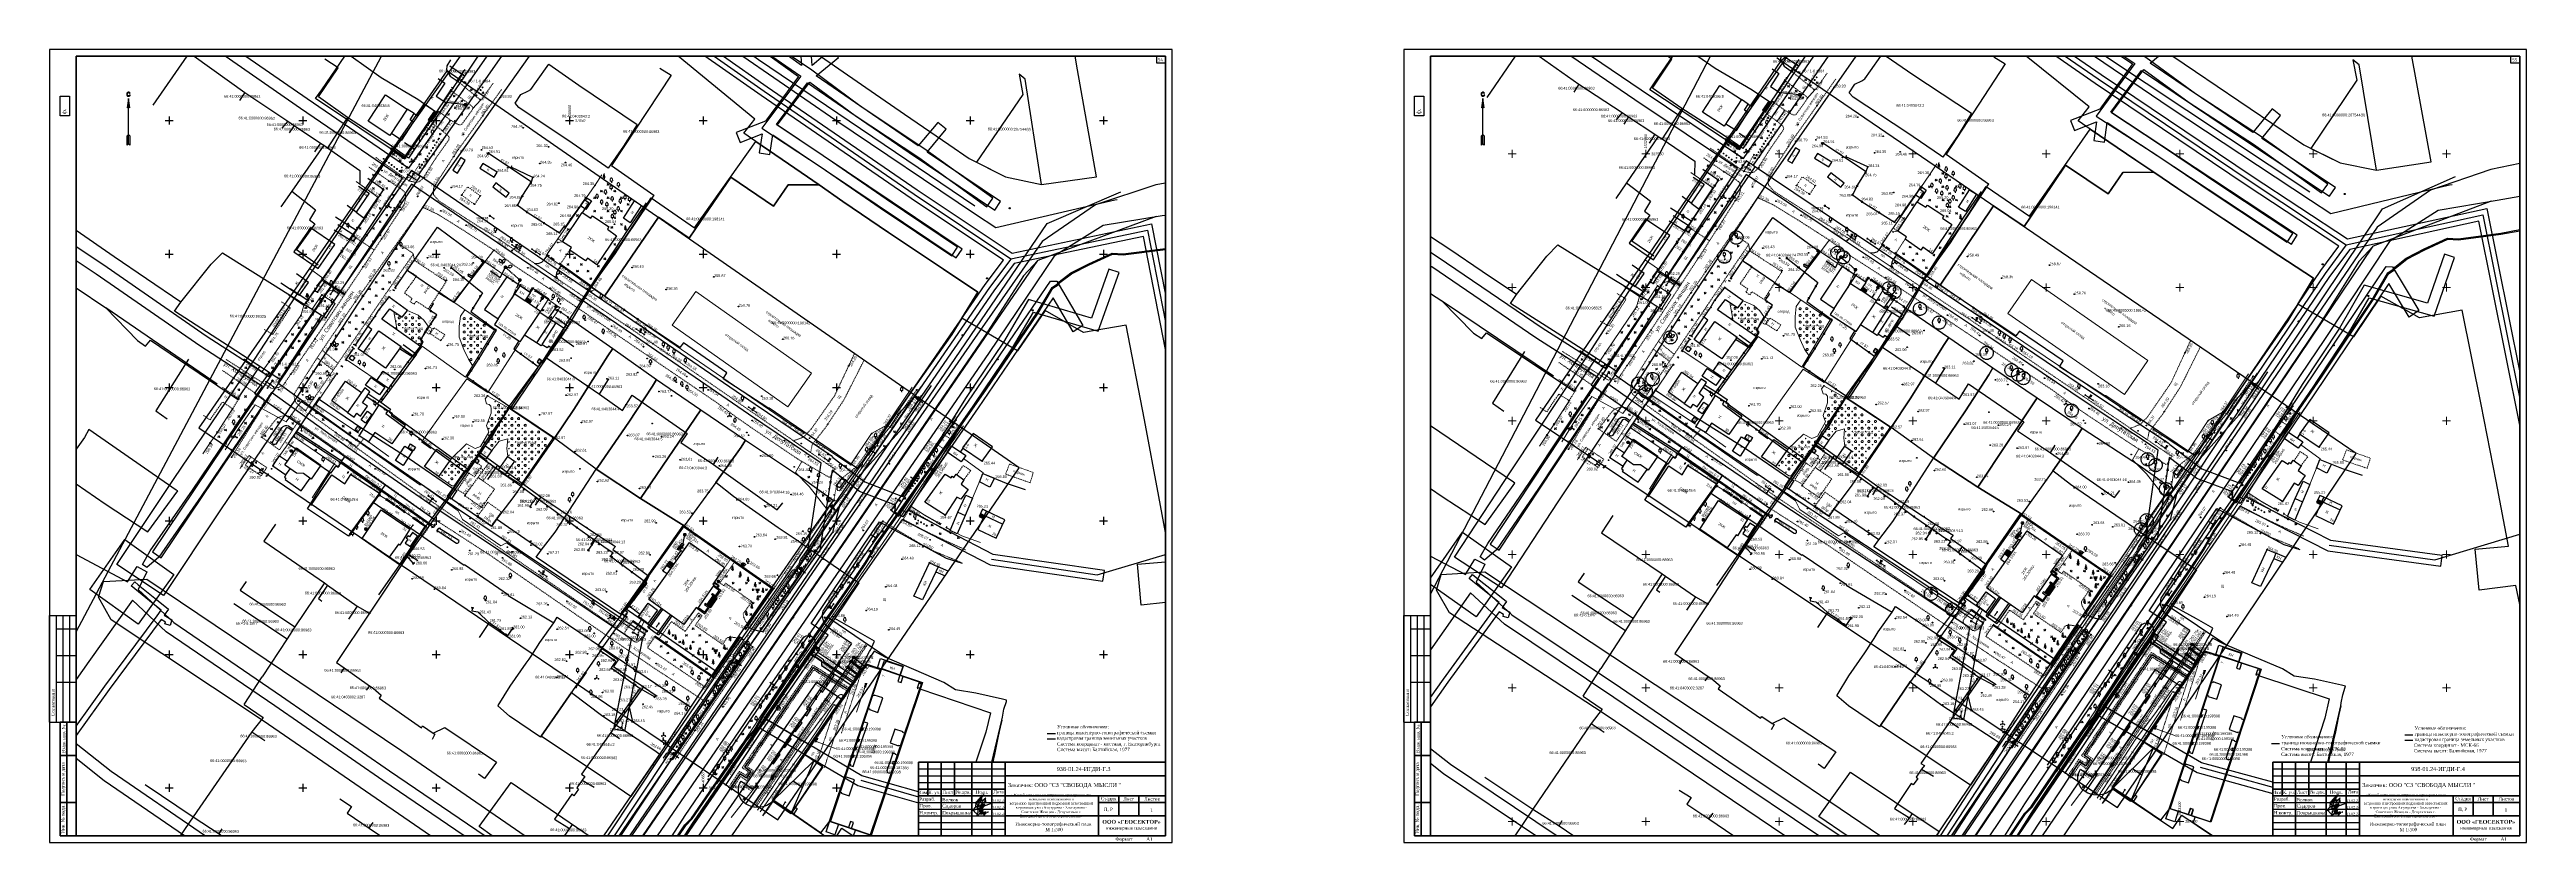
# Paper-space layout 'фА1_гор_первый_лист' of a CAD drawing. Header units: metres. Extents: x 2 to 1858, y 8 to 602.
# The model-space entities are those that its viewports show. They can reach past a viewport. Long polylines and large blocks are cut down to what shows.
import ezdxf
from ezdxf.enums import TextEntityAlignment as Align

# ---------------------------------------------------------------- set-up
doc = ezdxf.new("R2010")
doc.units = ezdxf.units.M
doc.set_wipeout_variables(frame=1)
doc.header["$PDMODE"] = 32
doc.header["$PDSIZE"] = 0.2
for name, pattern in [('atp_1.5x1', [2.5, 1.5, -1]), ('atp_1.5x1.5', [3, 1.5, -1.5]), ('atp_1x1', [2, 1, -1]), ('atp_2x1', [3, 2, -1]), ('atp_5x2', [7, 5, -2])]:
    doc.linetypes.add(name, pattern=pattern)
for name, color, linetype in [('C', 134, 'Continuous'), ('D', 1, 'Continuous'), ('LABELS', 254, 'Continuous'), ('P', 94, 'Continuous'), ('T', 1, 'Continuous'), ('Title Block', 7, 'Continuous'), ('Z', 30, 'Continuous'), ('Автодорожное хозяйство', 7, 'Continuous'), ('Водопроводы', 7, 'Continuous'), ('Газопроводы', 7, 'Continuous'), ('Гидротехнические объекты', 7, 'Continuous'), ('граница ск ЕКБ', 7, 'Continuous'), ('Здания и строения', 7, 'Continuous'), ('Инженерные сооружения', 7, 'Continuous'), ('Кабели низкого напряжения', 7, 'Continuous'), ('Кабели связи', 7, 'Continuous'), ('кадастр', 7, 'Continuous'), ('Канализации', 7, 'Continuous'), ('Крышки колодцев', 7, 'Continuous'), ('Объекты электропередачи', 7, 'Continuous'), ('Ограждения', 7, 'Continuous'), ('Откосы', 7, 'Continuous'), ('Отметка', 7, 'Continuous'), ('Пикет', 7, 'Continuous'), ('Подписи', 5, 'Continuous'), ('Пояснительный', 7, 'Continuous'), ('Растительность', 7, 'Continuous'), ('Сетка координат', 7, 'Continuous'), ('Теплосети', 7, 'Continuous'), ('Футляры и каналы', 7, 'Continuous')]:
    doc.layers.add(name, color=color, linetype=linetype)
doc.layers.add('Viewport', color=1, linetype='Continuous', lineweight=25, plot=False)
doc.styles.get("Standard").update_dxf_attribs({"font": 'arial.ttf'})
doc.styles.add('Times New Roman', font='times.ttf')
doc.styles.add('Бм431', font='')
doc.styles.add('Д431', font='')
doc.styles.add('шаблон GOST', font='')
doc.styles.get('Бм431').set_extended_font_data('Bm431', italic=True)
doc.styles.get('Д431').set_extended_font_data('D431', italic=True)
doc.styles.get('шаблон GOST').set_extended_font_data('GOST type A')
doc.linetypes.add('atp_0x1', pattern='A,0,[133,ltypeshp.shx,S=0.05,R=0,X=0,Y=0],-1', length=1)
doc.linetypes.add('atp_119_3', pattern='A,4,-2,[131,ltypeshp.shx,S=0.45,R=90,X=0.45,Y=-0.45],8,[131,ltypeshp.shx,S=0.45,R=-90,X=-0.45,Y=0.45],-2,4', length=20)
doc.linetypes.add('atp_121_g', pattern='A,8,-0.6,["Г",Бм431,S=2,R=0,X=0,Y=-1],-2.3,24', length=34.9)
doc.linetypes.add('atp_122_g', pattern='A,2,-2,3,-0.6,["Г",Бм431,S=2,R=0,X=0,Y=-1],-2.8,3,-2,8,-2,8,-2,6', length=41.4)
doc.linetypes.add('atp_122_k', pattern='A,2,-2,3,-0.6,["К",Бм431,S=2,R=0,X=-0.5,Y=-1],-2,4,-2,8,-2,8,-2,6', length=41.6)
doc.linetypes.add('atp_122_t', pattern='A,2,-2,3,-0.6,["Т",Бм431,S=2,R=0,X=0,Y=-1],-2.8,3,-2,8,-2,8,-2,6', length=41.4)
doc.linetypes.add('atp_122_v', pattern='A,2,-2,3,-0.6,["В",Бм431,S=2,R=0,X=-0.5,Y=-1],-2,4,-2,8,-2,8,-2,6', length=41.6)
doc.linetypes.add('atp_133_t', pattern='A,4,[133,ltypeshp.shx,S=0.12,R=0,X=-0.12,Y=0],0,[133,ltypeshp.shx,S=0.25,R=0,X=-0.25,Y=0],4,-2', length=10)
doc.linetypes.add('atp_280_1', pattern='A,2,[130,ltypeshp.shx,S=0.4191,R=17.354,X=-0.125,Y=-0.4],0,[130,ltypeshp.shx,S=0.4049,R=8.8807,X=-0.0625,Y=-0.4],0.0001,[130,ltypeshp.shx,S=0.4,R=0,X=0,Y=-0.4],0,[130,ltypeshp.shx,S=0.4049,R=-8.8807,X=0.0625,Y=-0.4],0.0001,[130,ltypeshp.shx,S=0.4191,R=-17.354,X=0.125,Y=-0.4],2', length=4.0002)
doc.linetypes.add('atp_472', pattern='A,0,-8,[130,ltypeshp.shx,S=0.4,R=0,X=0,Y=0],0', length=8)
doc.linetypes.add('atp_474_1a', pattern='A,1,-0.4,[133,ltypeshp.shx,S=0.1,R=0,X=0,Y=0],0.0001,[133,ltypeshp.shx,S=0.2,R=0,X=-0.1,Y=0],0,[133,ltypeshp.shx,S=0.3,R=0,X=-0.2,Y=0],0.0001,[133,ltypeshp.shx,S=0.4,R=0,X=-0.3,Y=0],0,[133,ltypeshp.shx,S=0.5,R=0,X=-0.4,Y=0],0.0001,[130,ltypeshp.shx,S=0.25,R=0,X=0.1,Y=0.75],-0.6,3', length=5.0003)
doc.linetypes.add('atp_474_2a', pattern='A,1,-0.4,[133,ltypeshp.shx,S=0.1,R=0,X=0,Y=0],0.0001,[133,ltypeshp.shx,S=0.2,R=0,X=-0.1,Y=0],0,[133,ltypeshp.shx,S=0.3,R=0,X=-0.2,Y=0],0.0001,[133,ltypeshp.shx,S=0.4,R=0,X=-0.3,Y=0],0,[133,ltypeshp.shx,S=0.5,R=0,X=-0.4,Y=0],-0.6,3', length=5.0002)
doc.linetypes.add('atp_474_3a', pattern='A,3,-1,1.1,-0.3,[133,ltypeshp.shx,S=0.1,R=0,X=0,Y=0],0.0001,[133,ltypeshp.shx,S=0.2,R=0,X=-0.1,Y=0],0,[133,ltypeshp.shx,S=0.3,R=0,X=-0.2,Y=0],0.0001,[133,ltypeshp.shx,S=0.4,R=0,X=-0.3,Y=0],0,[130,ltypeshp.shx,S=0.2,R=0,X=0.1,Y=0.6],-0.5,1.1,-1', length=8.0002)
doc.linetypes.add('atp_474_3b', pattern='A,3,-1,1.1,-0.34,[132,ltypeshp.shx,S=0.4,R=0,X=-0.34,Y=0],0.0001,[133,ltypeshp.shx,S=0.06,R=0,X=0,Y=0],0,[130,ltypeshp.shx,S=0.2,R=0,X=0.06,Y=0.6],-0.46,1.1,-1', length=8.0001)
doc.linetypes.add('atp_475_1', pattern='A,2.5,[130,ltypeshp.shx,S=0.4,R=0,X=0,Y=0.4],2.5', length=5)
doc.linetypes.add('atp_476_3', pattern='A,1,[131,ltypeshp.shx,S=0.56,R=0,X=-0.56,Y=-0.56],5,[131,ltypeshp.shx,S=0.56,R=180,X=0.56,Y=0.56],4', length=10)

# ---------------------------------------------------------------- blocks, each defined once
blk = doc.blocks.new('atp_nord')
at = {"linetype": 'ByBlock', "lineweight": -2}
for points in [[(-0.4, 19), (-0.6, 19.2), (-0.8, 19.5), (-0.8, 19.7), (-0.9, 20.1), (-0.8, 20.7), (-0.7, 20.9), (-0.3, 21.2), (0.1, 21.3), (0.3, 21.3), (0.6, 21.2), (0.7, 21), (0.9, 20.7), (1.3, 20.8), (1.3, 20.8), (1.1, 21.2), (0.8, 21.5), (0.5, 21.6), (0.1, 21.7), (-0.3, 21.6), (-0.6, 21.5), (-0.9, 21.2), (-1.2, 20.9), (-1.2, 20.5), (-1.3, 20), (-1.2, 19.7), (-1.1, 19.3), (-0.9, 19), (-0.6, 18.7), (-0.3, 18.6), (0.2, 18.6), (0.6, 18.6), (1, 18.9), (1.2, 19.2), (1.4, 19.5), (1, 19.7), (0.9, 19.4), (0.6, 19.1), (0.5, 19), (0.1, 18.9), (-0.1, 18.9)], [(0, 17), (-1, 10), (0, 11), (1, 10)], [(0, -10), (-1, -11), (-1, -18), (0, -17)]]:
    blk.add_hatch(color=0, dxfattribs=at).paths.add_polyline_path(points)
at = {"color": 0, "linetype": 'ByBlock', "lineweight": -2}
for points in [[(1, 19.7), (0.9, 19.4), (0.6, 19.1), (0.5, 19), (0.1, 18.9), (-0.1, 18.9), (-0.4, 19), (-0.6, 19.2), (-0.8, 19.5), (-0.8, 19.7), (-0.9, 20.1), (-0.8, 20.7), (-0.7, 20.9), (-0.3, 21.2), (0.1, 21.3), (0.3, 21.3), (0.6, 21.2), (0.7, 21), (0.9, 20.7), (1.3, 20.8), (1.3, 20.8), (1.1, 21.2), (0.8, 21.5), (0.5, 21.6), (0.1, 21.7), (-0.3, 21.6), (-0.6, 21.5), (-0.9, 21.2), (-1.2, 20.9), (-1.2, 20.5), (-1.3, 20), (-1.2, 19.7), (-1.1, 19.3), (-0.9, 19), (-0.6, 18.7), (-0.3, 18.6), (0.2, 18.6), (0.6, 18.6), (1, 18.9), (1.2, 19.2), (1.4, 19.5), (1, 19.7)], [(0, -17), (-1, -18), (-1, -11), (0, -10), (1, -11), (1, -18), (0, -17), (0, 11), (1, 10), (0, 17), (-1, 10), (0, 11)]]:
    blk.add_lwpolyline(points, dxfattribs=at)
blk = doc.blocks.new('A$C553A6D2B')
at = {"color": 5, "lineweight": 30}
for points in [[(3.3, 1), (3.7, 2), (3.9, 2.4), (4, 2.7), (4.1, 3), (4.2, 3.4), (4.3, 3.8), (4.3, 4.1), (4.4, 4.5), (4.5, 4.9), (4.5, 5.6), (4.6, 6.3), (4.5, 7), (4.5, 7.5), (4.3, 8), (4.2, 8.4), (4.1, 8.6), (4, 8.9), (3.8, 9.1), (3.5, 9.4), (3.3, 9.5), (2.9, 9.6), (2.6, 9.5), (2.3, 9.5), (2, 9.4), (1.7, 9.2), (1.4, 9), (1.1, 8.7), (0.9, 8.5), (0.7, 8.1), (0.4, 7.7), (0.2, 7.4), (0.1, 7.1), (0.1, 6.8), (0, 6.5), (0, 6.1), (0.1, 5.9), (0.2, 5.5), (0.5, 5.1), (0.6, 4.8), (0.9, 4.7), (1.2, 4.4), (1.5, 4), (2, 3.5), (2.3, 3.1), (2.6, 2.9), (3, 2.3), (3.4, 1.9), (3.7, 1.7), (3.8, 1.6), (4, 1.6), (4.3, 1.6), (4.6, 1.6), (4.8, 1.7), (4.9, 1.8), (5.2, 2), (5.6, 2.3), (5.8, 2.6), (5.9, 2.7), (6.1, 3), (6.6, 3.8), (7, 4.8), (7.3, 5.7), (7.9, 7.8), (8.3, 8.9), (8.7, 9.9), (9.3, 11), (9.7, 11.8), (10.1, 12.1), (10.3, 12.2), (10.5, 12.1), (10.6, 11.9), (10.7, 11.3)], [(6.2, 4.5), (6.1, 5.2), (6, 5.6), (6, 6), (6.1, 6.3), (6.2, 6.7), (6.3, 7), (6.4, 7.3), (6.6, 7.5), (6.8, 7.7), (7.1, 7.9), (7.5, 8), (7.8, 8.1), (8.2, 7.9), (8.5, 7.8), (8.7, 7.5), (8.9, 7.2), (9, 6.9), (9.1, 6.5), (9.1, 6.1), (9, 5.8), (8.9, 5.3), (8.7, 4.8)], [(8.2, 6.2), (8, 5.9), (7.9, 5.6), (7.8, 5.3), (7.6, 4.8), (7.4, 4.2), (7.2, 3.8), (7, 3.2), (6.9, 2.8), (6.7, 2.4), (6.7, 2.4), (6.5, 2), (6.5, 2), (6.5, 2)], [(7.8, 4.1), (7.8, 4), (7.7, 3.9), (7.7, 3.8), (7.7, 3.6), (7.6, 3.5), (7.6, 3.4), (7.6, 3.1), (7.5, 2.9), (7.5, 2.7), (7.6, 2.6), (7.6, 2.5), (7.7, 2.5), (7.8, 2.4), (7.9, 2.4), (8.1, 2.4), (8.2, 2.5), (8.4, 2.6), (8.6, 2.7), (8.7, 2.9), (8.8, 3.1), (8.9, 3.4), (9, 3.6), (9, 3.9), (9, 4.1), (8.9, 4.2), (8.8, 4.4), (8.6, 4.4), (8.3, 4.4), (8.1, 4.3), (8.1, 4.3), (7.9, 4.2), (7.8, 4.1)], [(9.7, 4.6), (9.6, 4), (9.5, 3.6), (9.5, 3.2), (9.4, 2.9), (9.1, 2.3)], [(9.5, 3.3), (9.6, 3.5), (9.7, 3.7), (9.8, 3.6), (9.7, 3.3), (9.6, 3.1), (9.6, 2.8), (9.5, 2.7), (9.5, 2.5), (9.6, 2.4), (9.7, 2.4), (9.9, 2.4), (10, 2.4), (10.3, 2.5), (10.6, 2.6), (10.9, 2.9), (11, 3.1), (11.1, 3.5), (11.3, 3.9), (11.5, 4.3), (11.5, 4.3), (11.6, 4.4), (11.6, 4.4), (11.6, 4.4), (11.6, 4.3), (11.4, 4), (11.1, 3.5), (10.8, 2.2), (10.7, 1.8), (10.6, 1.4), (10.5, 1), (10.4, 0.7), (10.3, 0.4), (10.2, 0.2), (10.1, 0), (10.1, 0), (10.1, 0.1), (10.1, 0.3), (10.1, 0.5), (10.2, 0.7), (10.2, 0.9), (10.4, 1.7), (10.5, 2.3), (10.7, 3.3), (10.9, 3.9), (11.2, 4.3), (11.5, 4.6), (11.7, 4.6), (11.8, 4.6), (11.9, 4.6), (12, 4.4), (12.1, 4.2), (12.1, 4.1), (12.1, 3.9), (12.1, 3.6), (12.1, 3.4), (12, 3.2), (11.9, 3), (11.8, 2.8), (11.6, 2.6), (11.5, 2.5), (11.4, 2.4), (11.3, 2.4), (11.3, 2.4), (11.2, 2.4), (11.2, 2.5), (11.2, 2.6), (11.2, 2.8), (11.2, 2.9), (11.2, 3.1), (11.2, 3.2), (11.3, 3.3), (11.5, 3.4), (11.9, 3.7)], [(13.4, 3.9), (13.7, 4.1), (13.9, 4.2), (14.2, 4.3), (14.4, 4.4), (14.8, 4.5)]]:
    blk.add_lwpolyline(points, dxfattribs=at)
blk = doc.blocks.new('A$C0ABE1E6E')
at = {"color": 5, "flags": 128}
for points in [[(0, 0), (1, 0), (1, 1), (1, 1), (2, 1), (2, 1), (2, 1), (2, 1), (3, 2), (3, 2), (3, 2), (3, 2), (3, 2), (3, 2), (4, 2), (4, 2), (4, 2), (4, 2), (4, 2), (4, 3), (5, 3), (5, 3), (5, 3), (5, 3), (5, 3), (6, 3), (6, 3), (6, 3), (6, 3), (6, 3), (7, 3), (7, 3), (7, 4), (7, 4), (7, 4), (8, 4), (8, 4), (8, 4), (8, 4), (9, 4), (9, 4), (9, 4), (9, 4), (10, 4), (10, 4), (10, 5), (10, 5), (10, 5), (11, 5), (11, 5), (11, 5), (11, 5), (12, 5), (12, 5), (12, 5), (12, 5), (13, 5), (13, 5), (13, 5), (13, 6), (13, 6), (14, 6), (14, 6), (14, 6), (14, 6), (14, 6), (15, 6), (15, 6), (15, 6), (15, 6), (16, 6), (16, 6), (16, 6), (16, 6), (17, 7), (17, 7), (17, 7), (18, 7), (18, 7), (18, 7), (18, 7), (19, 7), (19, 7), (19, 7), (19, 7), (20, 8), (20, 8), (20, 8), (21, 8), (21, 8), (21, 8), (21, 8), (22, 8), (22, 8), (22, 8), (23, 9), (23, 9), (23, 9), (24, 9), (24, 9), (24, 9), (25, 9), (25, 9), (25, 10), (26, 10), (26, 10), (26, 10), (27, 10), (27, 10), (27, 10), (28, 11), (28, 11), (28, 11), (29, 11), (29, 11), (29, 11), (30, 11), (30, 11), (30, 12), (30, 12), (31, 12), (31, 12), (31, 12), (31, 12), (31, 12), (32, 12), (32, 12), (32, 12), (32, 12), (32, 12), (33, 13), (33, 13), (33, 13), (33, 13), (34, 13), (34, 13), (34, 13), (34, 13), (34, 13), (35, 13), (35, 13), (35, 13), (35, 14), (36, 14), (36, 14), (36, 14), (36, 14), (36, 14), (37, 14), (37, 14), (37, 14), (37, 14), (38, 14), (38, 14), (38, 15), (38, 15), (38, 15), (38, 15), (39, 15), (39, 15), (39, 15), (39, 15), (39, 15), (40, 15), (40, 15), (40, 15), (40, 15), (40, 15), (41, 16), (41, 16), (41, 16), (41, 16), (41, 16), (42, 16), (42, 16), (42, 16), (42, 16), (43, 16), (43, 16), (43, 17), (43, 17), (43, 17), (44, 17), (44, 17), (44, 17), (44, 17), (45, 17), (45, 17), (45, 17), (45, 18), (45, 18), (46, 18), (46, 18), (46, 18), (46, 18), (47, 18), (47, 18), (47, 18), (47, 19), (48, 19), (48, 19), (48, 19), (48, 19), (49, 19), (49, 19), (49, 19), (50, 20), (50, 20), (50, 20), (50, 20), (51, 20), (51, 20), (52, 20), (52, 21), (52, 21), (53, 21), (54, 21), (54, 22), (55, 22), (56, 22), (57, 23), (59, 24), (61, 24), (64, 25), (67, 26), (70, 28), (74, 29), (79, 31), (83, 33), (88, 35), (93, 36), (98, 38), (102, 39)], [(30, 30), (30, 30), (30, 30), (30, 30), (30, 30), (30, 30), (30, 30), (31, 30), (31, 30), (31, 30), (31, 30), (31, 30), (31, 30), (31, 30), (31, 30), (31, 30), (31, 30), (31, 30), (31, 30), (31, 30), (31, 30), (31, 30), (31, 30), (31, 30), (31, 30), (31, 30), (31, 30), (31, 30), (30, 30), (30, 30), (30, 30), (30, 30), (30, 30), (30, 30), (30, 30), (30, 30), (30, 30), (30, 30), (30, 30), (30, 30), (30, 30), (30, 30), (30, 30), (30, 30), (30, 30), (30, 30), (30, 30), (30, 30), (30, 30), (30, 30), (30, 30), (30, 30), (30, 30), (30, 30), (30, 30), (30, 30), (30, 30), (30, 30), (30, 30), (30, 30), (30, 30), (30, 30), (30, 30), (30, 30), (30, 30), (30, 30), (30, 30), (30, 30), (30, 30), (30, 30), (30, 30), (30, 30), (30, 30), (30, 30), (30, 30), (31, 30), (31, 30), (31, 30), (31, 30), (31, 30), (31, 30), (31, 30), (31, 30), (31, 30), (31, 30), (31, 30), (31, 30), (31, 30), (31, 30), (31, 30), (31, 30), (31, 30), (31, 30), (31, 30), (31, 30), (31, 30), (31, 30), (31, 30), (31, 30), (31, 30), (31, 30), (31, 30), (31, 30), (31, 30), (31, 30), (31, 30), (31, 30), (31, 30), (31, 30), (31, 30), (31, 30), (31, 30), (31, 30), (31, 30), (31, 30), (31, 30), (31, 30), (31, 30), (31, 30), (31, 30), (31, 30), (31, 30), (31, 30), (31, 30), (31, 30), (31, 30), (31, 30), (31, 30), (31, 30), (31, 30), (31, 30), (31, 31), (31, 31), (31, 31), (31, 31), (31, 31), (31, 31), (31, 31), (31, 31), (31, 31), (31, 31), (31, 31), (31, 31), (31, 31), (31, 31), (31, 31), (31, 31), (31, 31), (31, 31), (31, 31), (31, 31), (31, 31), (31, 31), (31, 31), (31, 31), (31, 31), (31, 31), (31, 31), (31, 31), (31, 31), (30, 31), (30, 31), (30, 31), (30, 31), (30, 31), (30, 31), (30, 31), (30, 31), (30, 31), (30, 31), (30, 31), (30, 31), (30, 31), (30, 31), (30, 31), (30, 31), (30, 31), (30, 31), (30, 31), (30, 31), (30, 31), (30, 31), (30, 31), (30, 31), (30, 31), (30, 31), (30, 31), (30, 31), (30, 31), (30, 31), (30, 31), (30, 30), (30, 30), (30, 30), (30, 30), (30, 30), (30, 30), (30, 30), (30, 30), (30, 30), (30, 30), (30, 30), (30, 30), (30, 30), (30, 30), (30, 30), (30, 30), (30, 30), (30, 30), (30, 30), (30, 30), (30, 30), (30, 30), (30, 30), (30, 30), (30, 30), (30, 30), (30, 30), (30, 30), (30, 30), (30, 30), (30, 30), (30, 30), (30, 30), (30, 30), (30, 30), (30, 30), (30, 30), (30, 30), (30, 30), (30, 30), (30, 30), (30, 30), (30, 30), (30, 30), (30, 30), (30, 30), (30, 30), (30, 30), (30, 30), (30, 30), (30, 30), (30, 29), (30, 29), (30, 29), (30, 29), (30, 29), (30, 29), (30, 29), (30, 29), (30, 29), (30, 29), (30, 29), (30, 29), (30, 29), (30, 29), (30, 29), (30, 29), (30, 29), (30, 29), (30, 29), (30, 29), (30, 29), (30, 29), (30, 29), (30, 29), (30, 29), (30, 29), (30, 29), (30, 29), (30, 29), (30, 29), (30, 29), (30, 29), (30, 29), (30, 29), (30, 29), (30, 29), (30, 29), (30, 29), (30, 29), (30, 29), (31, 29), (31, 29), (31, 29), (31, 29), (31, 29), (31, 29), (31, 29), (31, 29), (31, 29), (31, 29), (31, 29), (31, 29), (31, 29), (31, 29), (31, 29), (31, 29), (32, 29), (32, 29), (32, 29), (32, 29), (32, 29), (32, 29), (32, 29), (32, 29), (32, 29), (32, 29), (32, 29), (32, 29), (32, 29), (32, 29), (32, 29), (32, 29), (32, 29), (32, 29), (32, 29), (32, 29), (32, 29), (32, 29), (32, 29), (32, 30), (32, 30), (32, 30), (32, 30), (32, 30), (32, 30), (32, 30), (32, 30), (32, 30), (32, 30), (32, 30), (33, 30), (33, 30), (33, 30), (33, 30), (33, 30), (33, 30), (33, 30), (33, 30), (33, 30), (33, 30), (33, 30), (33, 30), (33, 30), (33, 30), (33, 30), (33, 30), (33, 30), (33, 30), (33, 30), (33, 30), (33, 30), (33, 30), (33, 30), (33, 30), (33, 30), (33, 30), (33, 30), (33, 30), (33, 30), (33, 30), (33, 30), (33, 30), (34, 30), (34, 30), (34, 30), (34, 30), (34, 30), (34, 30), (34, 30), (34, 30), (34, 30), (34, 30), (34, 30), (34, 30), (34, 30), (34, 30), (34, 30), (34, 30), (34, 30), (34, 30), (34, 30), (34, 30), (34, 30), (34, 30), (34, 30), (34, 30), (35, 30), (35, 30), (35, 30), (35, 30), (35, 30), (35, 30), (35, 30), (35, 30), (35, 30), (35, 30), (35, 31), (35, 31), (35, 31), (35, 31), (35, 31), (35, 31), (35, 31), (35, 31), (35, 31), (35, 31), (35, 31), (35, 31), (35, 31), (35, 31), (36, 31), (36, 31), (36, 31), (36, 31), (36, 31), (36, 31), (36, 31), (36, 31), (36, 31), (36, 31), (36, 31), (36, 31), (36, 31), (36, 31), (36, 31), (36, 31), (36, 31), (36, 31), (36, 31), (36, 31), (36, 31), (36, 31), (36, 31), (37, 31), (37, 31), (37, 32), (37, 32), (37, 32), (37, 32), (37, 32), (37, 32), (37, 32), (37, 32), (37, 32), (37, 32), (37, 32), (37, 32), (37, 32), (37, 32), (37, 32), (37, 32), (37, 32), (37, 32), (37, 32), (38, 32), (38, 32), (38, 32), (38, 32), (38, 32), (38, 32), (38, 32), (38, 32), (38, 32), (38, 32), (38, 32), (38, 32), (38, 32), (38, 32), (38, 32), (38, 32), (38, 32), (38, 32), (38, 32), (38, 32), (38, 33), (38, 33), (38, 33), (38, 33), (38, 33), (38, 33), (38, 33), (38, 33), (38, 33), (38, 33), (38, 33), (38, 33), (38, 33), (38, 33), (38, 33), (38, 33), (38, 33), (38, 33), (38, 33), (39, 33), (39, 33), (39, 33), (39, 33), (39, 33), (39, 33), (39, 33), (39, 33), (39, 33), (39, 33), (39, 33), (39, 33), (39, 33), (39, 33), (39, 33), (39, 33), (39, 33), (39, 33), (39, 33), (39, 33), (39, 33), (39, 33), (39, 33), (39, 34), (39, 34), (39, 34), (39, 34), (39, 34), (39, 34), (39, 34), (39, 34), (39, 34), (39, 34), (39, 34), (39, 34), (39, 34), (39, 34), (39, 34), (39, 34), (39, 34), (39, 34), (39, 34), (39, 34), (39, 34), (39, 34), (39, 34), (39, 34), (40, 34), (40, 34), (40, 34), (40, 34), (40, 34), (40, 34), (40, 34), (40, 35), (40, 35), (40, 35), (40, 35), (40, 35), (40, 35), (40, 35), (40, 35), (40, 35), (40, 35), (40, 35), (40, 35), (40, 35), (40, 35), (40, 35), (40, 35), (40, 35), (40, 35), (40, 35), (40, 35), (40, 35), (40, 35), (40, 36), (40, 36), (40, 36), (40, 36), (40, 36), (40, 36), (40, 36), (40, 36), (40, 36), (40, 36), (40, 36), (40, 36), (40, 36), (40, 36), (40, 36), (40, 36), (40, 36), (40, 36), (40, 36), (40, 36), (40, 36), (40, 37), (40, 37), (40, 37), (40, 37), (40, 37), (40, 37), (40, 37), (40, 37), (40, 37), (40, 37), (40, 37), (40, 37), (40, 37), (40, 37), (40, 37), (40, 37), (40, 37), (40, 37), (40, 37), (40, 37), (40, 38), (40, 38), (40, 38), (40, 38), (40, 38), (40, 38), (40, 38), (40, 38), (40, 38), (40, 38), (40, 38), (40, 38), (39, 38), (39, 38), (39, 38), (39, 38), (39, 38), (39, 38), (39, 38), (39, 38), (39, 38), (39, 38), (39, 38), (39, 38), (39, 38), (39, 38), (39, 39), (39, 39), (39, 39), (39, 39), (39, 39), (39, 39), (39, 39), (39, 39), (39, 39), (39, 39), (39, 39), (39, 39), (39, 39), (39, 39), (39, 39), (39, 39), (38, 39), (38, 39), (38, 39), (38, 39), (38, 39), (38, 39), (38, 39), (38, 39), (38, 39), (38, 39), (38, 39), (38, 39), (38, 39), (38, 39), (38, 40), (38, 40), (38, 40), (38, 40), (38, 40), (38, 40), (38, 40), (37, 40), (37, 40), (37, 40), (37, 40), (37, 40), (37, 40), (37, 40), (37, 40), (37, 40), (37, 40), (37, 40), (37, 40), (37, 40), (37, 40), (37, 40), (37, 40), (37, 40), (37, 40), (36, 40), (36, 40), (36, 40), (36, 40), (36, 40), (36, 40), (36, 40), (36, 40), (36, 40), (36, 40), (36, 40), (35, 40), (35, 40), (35, 40), (35, 40), (35, 40), (35, 40), (35, 40), (35, 40), (35, 40), (35, 40), (35, 40), (35, 40), (35, 40), (35, 40), (34, 40), (34, 40), (34, 40), (34, 40), (34, 40), (34, 40), (34, 40), (34, 40), (34, 40), (34, 40), (34, 40), (34, 40), (34, 40), (34, 40), (34, 40), (33, 40), (33, 40), (33, 40), (33, 40), (33, 40), (33, 40), (33, 40), (33, 40), (33, 40), (33, 40), (33, 40), (33, 40), (33, 40), (33, 40), (32, 40), (32, 40), (32, 40), (32, 40), (32, 40), (32, 40), (32, 40), (32, 40), (32, 40), (32, 40), (32, 40), (32, 40), (31, 40), (31, 40), (31, 40), (31, 40), (31, 39), (31, 39), (31, 39), (31, 39), (31, 39), (31, 39), (31, 39), (31, 39), (31, 39), (31, 39), (31, 39), (31, 39), (31, 39), (31, 39), (30, 39), (30, 39), (30, 39), (30, 39), (30, 39), (30, 39), (30, 39), (30, 39), (30, 39), (30, 39), (30, 39), (30, 39), (30, 39), (30, 39), (30, 39), (30, 39), (30, 39), (30, 39), (30, 39), (30, 39), (30, 39), (29, 39), (29, 39), (29, 39), (29, 39), (29, 39), (29, 39), (29, 39), (29, 39), (29, 39), (29, 39), (29, 39), (29, 39), (29, 39), (29, 39), (28, 38), (28, 38), (28, 38), (28, 38), (28, 38), (28, 38), (28, 38), (28, 38), (28, 38), (28, 38), (28, 38), (28, 38), (28, 38), (28, 38), (28, 38), (28, 38), (28, 38), (28, 38), (28, 38), (28, 38), (28, 38), (28, 38), (28, 38), (28, 38), (28, 38), (27, 38), (27, 38), (27, 38), (27, 38), (27, 38), (27, 38), (27, 38), (27, 38), (27, 38), (27, 38), (27, 38), (27, 38), (27, 38), (27, 37), (27, 37), (27, 37), (27, 37), (27, 37), (27, 37), (27, 37), (26, 37), (26, 37), (26, 37), (26, 37), (26, 37), (26, 37), (26, 37), (26, 37), (26, 37), (26, 37), (26, 37), (26, 37), (26, 37), (26, 37), (26, 37), (26, 37), (26, 36), (26, 36), (26, 36), (26, 36), (26, 36), (25, 36), (25, 36), (25, 36), (25, 36), (25, 36), (25, 36), (25, 36), (25, 36), (25, 36), (25, 36), (25, 36), (25, 36), (25, 36), (25, 36), (25, 36), (25, 36), (25, 36), (25, 35), (25, 35), (25, 35), (25, 35), (25, 35), (25, 35), (25, 35), (25, 35), (25, 35), (25, 35), (25, 35), (25, 35), (25, 35), (25, 35), (25, 35), (25, 35), (25, 35), (25, 35), (24, 35), (24, 35), (24, 35), (24, 35), (24, 35), (24, 35), (24, 35), (24, 35), (24, 35), (24, 35), (24, 35), (24, 35), (24, 34), (24, 34), (24, 34), (24, 34), (24, 34), (24, 34), (24, 34), (24, 34), (24, 34), (24, 34), (24, 34), (24, 34), (24, 34), (24, 34), (24, 34), (24, 34), (24, 34), (24, 34), (24, 34), (24, 34), (24, 34), (24, 34), (24, 34), (24, 33), (24, 33), (24, 33), (24, 33), (24, 33), (24, 33), (23, 33), (23, 33), (23, 33), (23, 33), (23, 33), (23, 33), (23, 33), (23, 33), (23, 33), (23, 33), (23, 33), (23, 32), (23, 32), (23, 32), (23, 32), (23, 32), (23, 32), (23, 32), (23, 32), (23, 32), (23, 32), (23, 32), (23, 32), (23, 32), (23, 32), (23, 32), (23, 32), (23, 32), (23, 32), (23, 32), (23, 31), (23, 31), (23, 31), (23, 31), (23, 31), (23, 31), (22, 31), (22, 31), (22, 31), (22, 31), (22, 31), (22, 31), (22, 31), (22, 31), (22, 31), (22, 31), (22, 30), (22, 30), (22, 30), (22, 30), (22, 30), (22, 30), (22, 30), (22, 30), (22, 30), (22, 30), (22, 30), (22, 30), (22, 30), (22, 30), (22, 30), (22, 30), (22, 30), (22, 30), (22, 29), (22, 29), (22, 29), (22, 29), (22, 29), (22, 29), (22, 29), (22, 29), (22, 29), (22, 29), (22, 28), (22, 28), (22, 28), (22, 28), (22, 28), (22, 28), (22, 28), (22, 28), (22, 28), (22, 28), (22, 28), (22, 28), (22, 28), (21, 28), (21, 28), (21, 28), (21, 28), (21, 28), (21, 28), (21, 28), (21, 27), (21, 27), (21, 27), (21, 27), (21, 27), (21, 27), (21, 27), (21, 27), (21, 27), (21, 27), (21, 27), (21, 27), (21, 27), (21, 27), (21, 27), (21, 27), (21, 27), (21, 27), (21, 27), (21, 27), (21, 27), (21, 27), (21, 27), (21, 27), (21, 26), (21, 26), (21, 26), (21, 26), (21, 26), (21, 26), (21, 26), (21, 26), (21, 26), (21, 26), (21, 26), (21, 26), (21, 26), (21, 26), (21, 26), (21, 26), (21, 26), (21, 26), (21, 26), (21, 26), (21, 26), (21, 26), (21, 26), (21, 26), (21, 26), (21, 25), (21, 25), (21, 25), (21, 25), (21, 25), (21, 25), (21, 25), (21, 25), (21, 25), (21, 25), (21, 25), (21, 25), (21, 25), (21, 25), (21, 25), (21, 25), (21, 25), (21, 25), (21, 25), (21, 25), (21, 25), (21, 25), (21, 25), (21, 25), (21, 25), (21, 24), (21, 24), (21, 24), (21, 24), (21, 24), (21, 24), (21, 24), (22, 24), (22, 24), (22, 24), (22, 24), (22, 24), (22, 24), (22, 24), (22, 24), (22, 24), (22, 24), (22, 24), (22, 24), (22, 24), (22, 24), (22, 24), (22, 24), (22, 24), (22, 24), (22, 24), (22, 24), (22, 24), (22, 24), (22, 24), (22, 24), (22, 24), (22, 23), (22, 23), (22, 23), (22, 23), (22, 23), (22, 23), (22, 23), (22, 23), (22, 23), (22, 23), (22, 23), (22, 23), (22, 23), (22, 23), (22, 23), (22, 23), (22, 23), (22, 23), (22, 23), (22, 23), (22, 23), (22, 23), (22, 23), (22, 23), (22, 23), (22, 23), (22, 23), (22, 23), (22, 23), (22, 22), (22, 22), (22, 22), (23, 22), (23, 22), (23, 22), (23, 22), (23, 22), (23, 22), (23, 22), (23, 22), (23, 22), (23, 22), (23, 22), (23, 22), (23, 22), (23, 22), (23, 22), (23, 22), (23, 22), (23, 22), (23, 22), (23, 22), (23, 22), (23, 22), (23, 22), (23, 22), (24, 22), (24, 22), (24, 22), (24, 22), (24, 22), (24, 22), (24, 21), (24, 21), (24, 21), (24, 21), (24, 21), (24, 21), (24, 21), (24, 21), (24, 21), (24, 21), (24, 21), (25, 21), (25, 21), (25, 21), (25, 21), (25, 21), (25, 21), (25, 21), (25, 21), (25, 21), (25, 21), (25, 21), (25, 21), (25, 21), (25, 21), (25, 21), (25, 21), (26, 21), (26, 21), (26, 21), (26, 21), (26, 21), (26, 21), (26, 21), (26, 21), (26, 21), (26, 21), (26, 21), (26, 21), (26, 21), (27, 21), (27, 21), (27, 21), (27, 21), (27, 21), (27, 21), (27, 21), (27, 21), (27, 21), (27, 21), (27, 21), (27, 21), (27, 21), (27, 21), (27, 21), (27, 21), (28, 21), (28, 21), (28, 21), (28, 21), (28, 21), (28, 21), (28, 21), (28, 21), (28, 21), (28, 21), (28, 21), (28, 21), (28, 21), (28, 21), (28, 21), (28, 21), (29, 21), (29, 21), (29, 21), (29, 21), (29, 21), (29, 21), (29, 21), (29, 21), (29, 21), (29, 21), (29, 21), (29, 21), (30, 21), (30, 21), (30, 21), (30, 22), (30, 22), (30, 22), (30, 22), (30, 22), (30, 22), (30, 22), (30, 22), (30, 22), (30, 22), (30, 22), (30, 22), (30, 22), (30, 22), (31, 22), (31, 22), (31, 22), (31, 22), (31, 22), (31, 22), (31, 22), (31, 22), (31, 22), (31, 22), (31, 22), (31, 22), (32, 22), (32, 22), (32, 22), (32, 22), (32, 22), (32, 22), (32, 22), (32, 22), (32, 22), (32, 22), (32, 22), (32, 22), (32, 22), (32, 22), (32, 22), (32, 22), (32, 22), (33, 23), (33, 23), (33, 23), (33, 23), (33, 23), (33, 23), (33, 23), (33, 23), (33, 23), (33, 23), (33, 23), (33, 23), (33, 23), (33, 23), (33, 23), (33, 23), (33, 23), (33, 23), (33, 23), (33, 23), (34, 23), (34, 23), (34, 23), (34, 23), (34, 23), (34, 23), (34, 23), (34, 23), (34, 23), (34, 23), (34, 23), (34, 23), (34, 23), (34, 23), (34, 23), (34, 23), (34, 23), (34, 23), (35, 23), (35, 23), (35, 23), (35, 23), (35, 23), (35, 23), (35, 23), (35, 24), (35, 24), (35, 24), (35, 24), (35, 24), (35, 24), (35, 24), (35, 24), (35, 24), (35, 24), (35, 24), (35, 24), (36, 24), (36, 24), (36, 24), (36, 24), (36, 24), (36, 24), (36, 24), (36, 24), (36, 24), (36, 24), (36, 24), (36, 24), (36, 24), (36, 24), (36, 24), (36, 24), (36, 24), (36, 24), (36, 24), (36, 24), (36, 24), (36, 24), (36, 24), (36, 24), (36, 24), (36, 24), (36, 24), (36, 24), (36, 25), (36, 25), (36, 25), (37, 25), (37, 25), (37, 25), (37, 25), (37, 25), (37, 25), (37, 25), (37, 25), (37, 25), (37, 25), (37, 25), (37, 25), (37, 25), (37, 25), (37, 25), (37, 25), (37, 25), (37, 25), (37, 25), (37, 25), (37, 25), (37, 25), (37, 25), (37, 25), (37, 25), (37, 25), (37, 25), (37, 25), (37, 25), (37, 25), (37, 25), (38, 25), (38, 25), (38, 25), (38, 25), (38, 25), (38, 25), (38, 26), (38, 26), (38, 26), (38, 26), (38, 26), (38, 26), (38, 26), (38, 26), (38, 26), (38, 26), (38, 26), (38, 26), (38, 26), (38, 26), (38, 26), (38, 26), (38, 26), (38, 26), (38, 26), (38, 26), (38, 26), (38, 26), (38, 26), (38, 26), (39, 26), (39, 26), (39, 26), (39, 26), (39, 26), (39, 26), (39, 26), (39, 26), (39, 26), (39, 26), (39, 27), (39, 27), (39, 27), (39, 27), (39, 27), (39, 27), (39, 27), (39, 27), (39, 27), (39, 27), (39, 27), (39, 27), (39, 27), (39, 27), (39, 27), (39, 27), (39, 27), (39, 27), (39, 27), (39, 27), (39, 27), (39, 27), (39, 27), (39, 27), (39, 27), (39, 27), (39, 27), (39, 27), (39, 27), (39, 27), (39, 27), (39, 27), (39, 27), (39, 27), (39, 27), (39, 27), (39, 27), (39, 27), (39, 27), (39, 27), (39, 27), (39, 27), (39, 27), (39, 27), (39, 27), (39, 28), (39, 28), (39, 28), (39, 28), (39, 28), (39, 28), (39, 28), (39, 28), (39, 28), (39, 28), (39, 28), (39, 28), (39, 28), (39, 28), (39, 28), (39, 28), (39, 28), (39, 28), (39, 28), (38, 28), (38, 28), (38, 28), (38, 28), (38, 28), (38, 28), (38, 28), (38, 28), (38, 28), (38, 28), (38, 28), (38, 28), (38, 28), (38, 28), (38, 28), (38, 28), (38, 28), (38, 28), (38, 28), (38, 28), (38, 28), (38, 28), (38, 28), (37, 28), (37, 28), (37, 28), (37, 28), (37, 28), (37, 28), (37, 28), (37, 28), (37, 28), (37, 28), (37, 28), (37, 28), (37, 28), (37, 28), (37, 28), (37, 28), (37, 28), (37, 27), (37, 27), (37, 27), (37, 27), (37, 27), (37, 27), (37, 27), (37, 27), (37, 27), (37, 27), (37, 27), (37, 27), (37, 27), (37, 27), (37, 27), (37, 27), (37, 27), (37, 27), (37, 27), (37, 27), (37, 27), (37, 27), (37, 26), (37, 26), (37, 26), (37, 26), (37, 26), (37, 26), (37, 26), (37, 26), (37, 26), (37, 26), (37, 26), (37, 26), (37, 26), (37, 26), (37, 26), (37, 26), (37, 26), (37, 26), (37, 26), (37, 26), (37, 26), (37, 26), (37, 26), (37, 26), (37, 26), (37, 26), (37, 26), (37, 26), (37, 26), (37, 26), (37, 26), (37, 26), (37, 26), (37, 26), (37, 26), (37, 26), (37, 25), (37, 25), (37, 25), (37, 25), (37, 25), (37, 25), (37, 25), (37, 25), (37, 25), (37, 25), (37, 25), (37, 25), (37, 25), (37, 25), (37, 25), (37, 25), (38, 25), (38, 25), (38, 25), (38, 25), (38, 25), (38, 25), (38, 25), (38, 25), (38, 25), (38, 25), (38, 25), (38, 25), (38, 25), (38, 25), (38, 25), (38, 25), (38, 25), (38, 25), (38, 25), (38, 25), (38, 25), (38, 25), (38, 25), (38, 25), (38, 25), (38, 25), (38, 25), (38, 25), (38, 25), (39, 25), (39, 25), (39, 25), (39, 25), (39, 25), (39, 25), (39, 25), (39, 25), (39, 25), (39, 25), (39, 25), (39, 25), (39, 25), (39, 25), (39, 25), (39, 25), (39, 25), (39, 25), (39, 25), (39, 25), (39, 25), (39, 25), (39, 25), (39, 25), (39, 25), (39, 25), (40, 25), (40, 25), (40, 25), (40, 25), (40, 25), (40, 25), (40, 25), (40, 25), (40, 25), (40, 25), (40, 25), (40, 25), (40, 25), (40, 25), (40, 25), (40, 25), (40, 25), (40, 25), (40, 26), (40, 26), (40, 26), (40, 26), (40, 26), (40, 26), (40, 26), (40, 26), (41, 26), (41, 26), (41, 26), (41, 26), (41, 26), (41, 26), (41, 26), (41, 26), (41, 26), (41, 26), (41, 26), (41, 26), (41, 26), (41, 26), (41, 26), (41, 26), (41, 26), (41, 26), (41, 26), (41, 26), (41, 26), (41, 26), (41, 26), (41, 26), (41, 26), (42, 26), (42, 26), (42, 26), (42, 26), (42, 26), (42, 26), (42, 26), (42, 26), (42, 26), (42, 26), (42, 26), (42, 26), (42, 26), (42, 26), (42, 26), (42, 26), (42, 26), (42, 26), (42, 26), (42, 26), (42, 26), (42, 26), (42, 26), (42, 26), (42, 26), (42, 26), (42, 26), (42, 26), (42, 26), (42, 26), (42, 27), (42, 27), (42, 27), (42, 27), (42, 27), (42, 27), (42, 27), (42, 27), (43, 27), (43, 27), (43, 27), (43, 27), (43, 27), (43, 27), (43, 27), (43, 27), (43, 27), (43, 27), (43, 27), (43, 27), (43, 27), (43, 27), (43, 27), (43, 27), (43, 27), (43, 27), (43, 27), (43, 27), (43, 27), (43, 27), (43, 27), (43, 27), (43, 27), (43, 27), (43, 27), (43, 27), (43, 27), (43, 27), (43, 27), (43, 27), (43, 27), (43, 27), (43, 27), (43, 27), (43, 27), (43, 27), (43, 27), (43, 27), (43, 27), (43, 28), (43, 28), (43, 28), (43, 28), (43, 28), (43, 28), (43, 28), (43, 28), (43, 28), (43, 28), (43, 28), (43, 28), (43, 28), (43, 28), (43, 28), (43, 28), (44, 28), (44, 28), (44, 28), (44, 28), (44, 28), (44, 28), (44, 28), (44, 28), (44, 28), (44, 28), (44, 28), (44, 28), (44, 28), (44, 28), (44, 28), (44, 28), (44, 28), (44, 28), (44, 28), (44, 28), (44, 28), (44, 28), (44, 28), (44, 28), (44, 28), (44, 28), (44, 28), (44, 28), (44, 28), (44, 28), (44, 28), (44, 28), (44, 28), (44, 28), (44, 29), (44, 29), (44, 29), (44, 29), (44, 29), (44, 29), (44, 29), (44, 29), (44, 29), (44, 29), (44, 29), (44, 29), (44, 29), (44, 29), (44, 29), (44, 29), (44, 29), (44, 29), (44, 29), (44, 29), (44, 29), (44, 29), (44, 29), (44, 29), (44, 29), (44, 28), (44, 28), (44, 28), (44, 28), (44, 28), (44, 28), (44, 28), (44, 28), (44, 28), (44, 28), (44, 28), (44, 28), (44, 28), (43, 28), (43, 28), (43, 28), (43, 28), (43, 28), (43, 28), (43, 28), (43, 28), (43, 28), (43, 28), (43, 28), (43, 28), (43, 28), (43, 28), (43, 28), (43, 28), (43, 28), (43, 28), (43, 28), (43, 28), (43, 28), (43, 28), (43, 28), (43, 28), (43, 28), (43, 28), (43, 28), (43, 27), (43, 27), (43, 27), (43, 27), (43, 27), (43, 27), (43, 27), (43, 27), (43, 27), (43, 27), (43, 27), (43, 27), (43, 27), (43, 27), (43, 27), (43, 27), (43, 27), (43, 27), (43, 27), (43, 27), (43, 27), (43, 27), (43, 27), (43, 27), (43, 27), (43, 27), (43, 27), (43, 27), (43, 27), (43, 27), (43, 27), (43, 27), (43, 27), (43, 27), (43, 27), (43, 27), (43, 27), (43, 27), (43, 27), (43, 27), (43, 27), (43, 27), (43, 27), (43, 27), (43, 27), (43, 27), (43, 27), (43, 27), (43, 27), (43, 27), (43, 27), (43, 27), (43, 27), (43, 27), (43, 27), (43, 27), (43, 27), (43, 27), (43, 27), (43, 27), (43, 26), (43, 26), (43, 26), (43, 26), (43, 26), (43, 26), (43, 26), (43, 26), (43, 26), (43, 26), (43, 26), (43, 26), (43, 26), (43, 26), (43, 26), (43, 26), (43, 26), (43, 26), (43, 26), (43, 26), (43, 26), (43, 26), (43, 26), (43, 26), (43, 26), (43, 26), (43, 26), (43, 26), (43, 26), (43, 26), (43, 26), (43, 26), (43, 26), (43, 26), (43, 26), (43, 26), (43, 26), (43, 26), (43, 26), (43, 26), (43, 26), (43, 26), (43, 26), (43, 26), (43, 26), (43, 26), (43, 26), (43, 26), (43, 26), (44, 26), (44, 26), (44, 26), (44, 26), (44, 26), (44, 26), (44, 26), (44, 26), (44, 26), (44, 26), (44, 26), (44, 26), (44, 26), (44, 26), (44, 26), (44, 26), (44, 26), (44, 26), (44, 26), (44, 26), (44, 26), (44, 26), (44, 26), (44, 26), (44, 26), (44, 26), (44, 26), (44, 26), (44, 26), (44, 26), (44, 26), (44, 26), (44, 26), (44, 26), (44, 26), (44, 26), (45, 26), (45, 26), (45, 26), (45, 26), (45, 26), (45, 26), (45, 26), (45, 26), (45, 26), (45, 27), (45, 27), (45, 27), (45, 27), (45, 27), (45, 27), (45, 27), (45, 27), (45, 27), (45, 27), (45, 27), (45, 27), (45, 27), (45, 27), (45, 27), (45, 27), (45, 27), (45, 27), (45, 27), (45, 27), (45, 27), (46, 27), (46, 27), (46, 27), (46, 27), (46, 27), (46, 27), (46, 27), (46, 27), (46, 27), (46, 27), (46, 27), (46, 27), (46, 27), (46, 27), (46, 27), (46, 27), (46, 27), (46, 27), (46, 27), (46, 27), (46, 27), (47, 27), (47, 27), (47, 27), (47, 27), (47, 27), (47, 27), (47, 28), (47, 28), (47, 28), (47, 28), (47, 28), (47, 28), (47, 28), (47, 28), (47, 28), (47, 28), (47, 28), (47, 28), (47, 28), (47, 28), (47, 28), (47, 28), (47, 28), (47, 28), (47, 28), (47, 28), (47, 28), (47, 28), (47, 28), (48, 28), (48, 28), (48, 28), (48, 28), (48, 28), (48, 28), (48, 28), (48, 28), (48, 28), (48, 29), (48, 29), (48, 29), (48, 29), (48, 29), (48, 29), (48, 29), (48, 29), (48, 29), (48, 29), (48, 29), (48, 29), (48, 29), (48, 29), (48, 29), (48, 29), (48, 29), (48, 29), (48, 29), (48, 29), (48, 29), (48, 29), (48, 29), (48, 29), (48, 29), (48, 29), (48, 29), (48, 29), (48, 29), (48, 29), (48, 29), (48, 29), (48, 29), (48, 29), (48, 29), (48, 29), (48, 29), (48, 29), (48, 29), (48, 29), (48, 29), (48, 29), (48, 29), (48, 29), (48, 29), (48, 29), (48, 29), (48, 29), (48, 29), (48, 29), (48, 29), (48, 29), (48, 29), (48, 29), (48, 29), (48, 29), (48, 29), (48, 29), (48, 29), (47, 29), (47, 29), (47, 29), (47, 29), (47, 29), (47, 29), (47, 29), (47, 29), (47, 29), (47, 29), (47, 29), (47, 29), (47, 29), (47, 29), (47, 29), (47, 29), (47, 29), (47, 29), (47, 29), (47, 29), (47, 29), (47, 29), (47, 29), (47, 29), (47, 29), (47, 29), (47, 29), (47, 28), (47, 28), (47, 28), (47, 28), (47, 28), (47, 28), (47, 28), (47, 28), (47, 28), (47, 28), (47, 28), (47, 28), (47, 28), (47, 28), (47, 28), (47, 28), (47, 28), (47, 28), (47, 28), (47, 28), (47, 28), (47, 28), (47, 28), (47, 28), (47, 28), (47, 28), (47, 28), (47, 28), (47, 28), (47, 28), (47, 28), (47, 28), (47, 28), (47, 28), (47, 28), (47, 28), (47, 28), (47, 28), (47, 28), (47, 28), (47, 28), (47, 28), (47, 28), (47, 28), (47, 28), (47, 28), (47, 28), (47, 28), (47, 28), (47, 28), (47, 28), (47, 28), (47, 28), (47, 28), (47, 28), (47, 28), (47, 28), (47, 28), (48, 28), (48, 28), (48, 28), (48, 28), (48, 28), (48, 28), (48, 28), (48, 28), (48, 27), (48, 27), (48, 27), (48, 27), (48, 27), (48, 27), (48, 27), (48, 27), (48, 27), (48, 27), (48, 27), (48, 27), (48, 27), (48, 28), (48, 28), (48, 28), (48, 28), (48, 28), (48, 28), (48, 28), (48, 28), (48, 28), (48, 28), (48, 28), (48, 28), (48, 28), (48, 28), (48, 28), (48, 28), (49, 28), (49, 28), (49, 28), (49, 28), (49, 28), (49, 28), (49, 28), (49, 28), (49, 28), (49, 28), (49, 28), (49, 28), (49, 28), (49, 28), (49, 28), (49, 28), (49, 28), (49, 28), (49, 28), (49, 28), (49, 28), (49, 28), (49, 28), (49, 28), (49, 28), (49, 28), (49, 28), (49, 28), (49, 28), (49, 28), (49, 28), (49, 28), (49, 28), (49, 28), (49, 28), (49, 28), (49, 28), (49, 28), (49, 28), (50, 28), (50, 28), (50, 28), (50, 28), (50, 28), (50, 28), (50, 28), (50, 28), (50, 28), (50, 28), (50, 28), (50, 28), (50, 28), (50, 28), (50, 28), (50, 28), (50, 29), (50, 29), (50, 29), (50, 29), (50, 29), (50, 29), (50, 29), (50, 29), (50, 29), (50, 29), (50, 29), (50, 29), (50, 29), (50, 29), (50, 29), (50, 29), (51, 29), (51, 29), (51, 29), (51, 29), (51, 29), (51, 29), (51, 29), (51, 29), (51, 29), (51, 29), (51, 29), (51, 29), (51, 29), (51, 29), (51, 29), (51, 29), (51, 30), (51, 30), (51, 30), (51, 30), (51, 30), (51, 30), (51, 30), (51, 30), (51, 30), (51, 30), (51, 30), (51, 30), (51, 30), (51, 30), (51, 30), (51, 30), (51, 30), (52, 30), (52, 30), (52, 30), (52, 30), (52, 30), (52, 31), (52, 31), (52, 31), (52, 31), (52, 31), (52, 31), (52, 31), (52, 31), (52, 31), (52, 31), (52, 31), (52, 31), (52, 31), (52, 31), (52, 31), (52, 31), (52, 31), (52, 31), (52, 31), (52, 31), (52, 31), (52, 32), (52, 32), (52, 32), (52, 32), (52, 32), (52, 32), (52, 32), (52, 32), (52, 32), (52, 32), (52, 32), (52, 32), (52, 32), (52, 32), (52, 32), (52, 32), (52, 32), (52, 32), (52, 33), (52, 33), (52, 33), (52, 33), (52, 33), (52, 33), (52, 33), (52, 33), (52, 33), (52, 33), (52, 33), (52, 33), (52, 33), (52, 33), (52, 33), (52, 33), (52, 33), (52, 33), (52, 33), (52, 33), (52, 33), (52, 33), (52, 33), (52, 33), (52, 33), (52, 33), (52, 33), (52, 33), (52, 33), (52, 33), (52, 33), (52, 33), (52, 33), (52, 33), (52, 33), (52, 33), (52, 33), (52, 33), (52, 33), (52, 33), (52, 33), (52, 33), (52, 33), (52, 33), (51, 33), (51, 33), (51, 33), (51, 33), (51, 33), (51, 33), (51, 33), (51, 33), (51, 33), (51, 33), (51, 33), (51, 33), (51, 33), (51, 33), (51, 33), (51, 33), (51, 33), (51, 33), (51, 33), (51, 33), (51, 33), (51, 32), (51, 32), (51, 32), (51, 32), (51, 32), (51, 32), (51, 32), (51, 32), (51, 32), (51, 32), (51, 32), (51, 32), (51, 32), (51, 32), (51, 32), (51, 32), (51, 32), (51, 32), (51, 32), (51, 32), (51, 32), (50, 32), (50, 32), (50, 32), (50, 32), (50, 32), (50, 32), (50, 32), (50, 32), (50, 32), (50, 31), (50, 31), (50, 31), (50, 31), (50, 31), (50, 31), (50, 31), (50, 31), (50, 31), (50, 31), (50, 31), (50, 31), (50, 31), (50, 31), (50, 31), (50, 31), (50, 31), (50, 31), (50, 31), (50, 31), (50, 31), (50, 31), (50, 31), (50, 31), (50, 31), (50, 30), (50, 30), (50, 30), (50, 30), (50, 30), (50, 30), (50, 30), (50, 30), (50, 30), (50, 30), (50, 30), (50, 30), (50, 30), (50, 30), (49, 30), (49, 30), (49, 30), (49, 30), (49, 30), (49, 30), (49, 30), (49, 30), (49, 30), (49, 30), (49, 30), (49, 29), (49, 29), (49, 29), (49, 29), (49, 29), (49, 29), (49, 29), (49, 29), (49, 29), (49, 29), (49, 29), (49, 29), (49, 29), (49, 29), (49, 29), (49, 29), (49, 29), (49, 29), (49, 29), (49, 28), (49, 28), (49, 28), (49, 28), (49, 28), (49, 28), (49, 28), (49, 28), (49, 28), (49, 28), (49, 28), (49, 28), (49, 28), (49, 28), (49, 27), (49, 27), (49, 27), (49, 27), (49, 27), (49, 27), (49, 27), (49, 27), (49, 27), (49, 27), (49, 27), (49, 27), (49, 27), (49, 27), (49, 27), (49, 27), (49, 27), (49, 27), (49, 27), (49, 26), (49, 26), (49, 26), (49, 26), (49, 26), (49, 26), (49, 26), (49, 26), (49, 26), (49, 26), (49, 26), (49, 26), (49, 25), (49, 25), (49, 25), (49, 25), (49, 25), (49, 25), (49, 25), (49, 25), (49, 25), (49, 24), (49, 24), (49, 24), (49, 24), (49, 24), (49, 24), (49, 24), (49, 24), (49, 24), (49, 24), (49, 24), (49, 24), (49, 23), (49, 23), (49, 23), (49, 23), (49, 23), (49, 23), (49, 23), (49, 23), (49, 23), (49, 23), (49, 23), (49, 23), (49, 23), (49, 23), (49, 23), (49, 23), (49, 23), (49, 23), (49, 23), (49, 23), (49, 23), (49, 23), (49, 22), (49, 22), (49, 22), (49, 22), (49, 22), (49, 22), (49, 22), (49, 22), (49, 22), (49, 22), (49, 22), (49, 21), (49, 21), (49, 21), (49, 21), (49, 21), (49, 21), (49, 21), (49, 21), (49, 21), (49, 21), (49, 21), (49, 21), (49, 21), (49, 21), (49, 21), (48, 20), (48, 20), (48, 20), (48, 20), (48, 20), (48, 20), (48, 20), (48, 20), (48, 20), (48, 20), (48, 20), (48, 20), (48, 19), (48, 19), (48, 19), (48, 19), (48, 19), (48, 19), (48, 19), (48, 19), (48, 19), (48, 19), (48, 19), (48, 19), (48, 19), (48, 19), (48, 19), (48, 19), (48, 18), (48, 18), (48, 18), (48, 18), (48, 18), (47, 18), (47, 18), (47, 18), (47, 18), (47, 18), (47, 18), (47, 18), (47, 18), (47, 18), (47, 18), (47, 18), (47, 18), (47, 18), (47, 18), (47, 18), (47, 18), (47, 18), (47, 17), (47, 17), (47, 17), (47, 17), (47, 17), (47, 17), (47, 17), (47, 17), (47, 17), (47, 17), (47, 17), (47, 17), (46, 17), (46, 17), (46, 17), (46, 16), (46, 16), (46, 16), (46, 16), (46, 16), (46, 16), (46, 16), (46, 16), (46, 16), (46, 16), (46, 16), (46, 16), (46, 16), (46, 16), (46, 16), (46, 16), (46, 16), (46, 16), (46, 16), (46, 16), (46, 16), (46, 16), (46, 16), (46, 16), (46, 16), (46, 16), (46, 16), (46, 16), (46, 16), (46, 16), (46, 16), (46, 16), (45, 16), (45, 16), (45, 16), (45, 16), (45, 16), (45, 16), (45, 16), (45, 16), (45, 16), (45, 16), (45, 16), (45, 16), (45, 16), (45, 16), (45, 16), (45, 16), (45, 16), (45, 16), (45, 16), (45, 16), (45, 16), (45, 16), (45, 16), (45, 16), (45, 16), (45, 16), (45, 16), (45, 16), (45, 16), (45, 16), (45, 16), (45, 16), (45, 16), (45, 16), (45, 16), (45, 16), (45, 16), (45, 16), (45, 16), (45, 16), (45, 16), (45, 16), (45, 16), (45, 16), (45, 16), (45, 16), (46, 17), (46, 17), (46, 17), (46, 17), (46, 17), (46, 17), (46, 17), (46, 17), (46, 17), (46, 17), (46, 17), (46, 17), (46, 17), (46, 17), (46, 17), (46, 17), (46, 17), (46, 17), (46, 17), (46, 17), (46, 17), (46, 17), (46, 17), (46, 17), (46, 18), (46, 18), (46, 18), (46, 18), (46, 18), (46, 18), (46, 18), (46, 18), (46, 18), (46, 18), (46, 18), (46, 18), (46, 18), (46, 18), (46, 18), (46, 18), (46, 18), (46, 18), (46, 18), (46, 18), (46, 19), (46, 19), (46, 19), (46, 19), (46, 19), (46, 19), (46, 19), (46, 19), (46, 19), (47, 19), (47, 19), (47, 19), (47, 19), (47, 19), (47, 19), (47, 19), (47, 19), (47, 19), (47, 19), (47, 20), (47, 20), (47, 20), (47, 20), (47, 20), (47, 20), (47, 20), (47, 20), (47, 20), (47, 20), (47, 20), (47, 20), (47, 20), (47, 20), (47, 20), (47, 20), (47, 20), (47, 21), (47, 21), (47, 21), (48, 21), (48, 21), (48, 21), (48, 21), (48, 21), (48, 21), (48, 21), (48, 21), (48, 21), (48, 21), (48, 21), (48, 21), (48, 21), (48, 21), (48, 21), (48, 22), (48, 22), (48, 22), (48, 22), (48, 22), (49, 22), (49, 22), (49, 22), (49, 22), (49, 22), (49, 22), (49, 22), (49, 22), (49, 23), (49, 23), (49, 23), (49, 23), (49, 23), (49, 23), (49, 23), (49, 23), (49, 23), (49, 23), (49, 23), (49, 23), (49, 23), (50, 23), (50, 23), (50, 23), (50, 23), (50, 23), (50, 24), (50, 24), (50, 24), (50, 24), (50, 24), (50, 24), (50, 24), (50, 24), (50, 24), (50, 24), (50, 24), (50, 24), (50, 24), (50, 25), (51, 25), (51, 25), (51, 25), (51, 25), (51, 25), (51, 25), (51, 25), (51, 25), (51, 25), (51, 25), (51, 25), (51, 25), (51, 25), (51, 25), (51, 25), (51, 25), (51, 25), (52, 25), (52, 26), (52, 26), (52, 26), (52, 26), (52, 26), (52, 26), (52, 26), (52, 26), (52, 26), (52, 26), (52, 26), (52, 26), (53, 26), (53, 26), (53, 26), (53, 26), (53, 26), (53, 27), (53, 27), (53, 27), (53, 27), (53, 27), (53, 27), (54, 27), (54, 27), (54, 27), (54, 27), (54, 27), (54, 27), (54, 27), (54, 27), (54, 27), (54, 27), (54, 27), (54, 27), (54, 27), (54, 27), (54, 28), (54, 28), (54, 28), (54, 28), (55, 28), (55, 28), (55, 28), (55, 28), (55, 28), (55, 28), (55, 28), (55, 28), (55, 28), (55, 28), (55, 28), (55, 28), (55, 28), (55, 28), (55, 28), (55, 28), (55, 28), (55, 28), (56, 28), (56, 28), (56, 28), (56, 28), (56, 28), (56, 28), (56, 28), (56, 28), (56, 28), (56, 28), (56, 28), (56, 29), (56, 29), (56, 29), (56, 29), (56, 29), (56, 29), (56, 29), (56, 29), (56, 29), (56, 29), (56, 29), (57, 29), (57, 29), (57, 29), (57, 29), (57, 29), (57, 29), (57, 29), (57, 29), (57, 29), (57, 29), (57, 29), (57, 29), (57, 29), (57, 29), (57, 30), (57, 30), (57, 30), (57, 30), (57, 30), (57, 30), (57, 30), (57, 30), (57, 30), (57, 30), (57, 30), (57, 30), (57, 30), (58, 30), (58, 30), (58, 30), (58, 30), (58, 30), (58, 30), (58, 30), (58, 30), (58, 30), (58, 30), (58, 30), (58, 31), (58, 31), (58, 31), (58, 31), (58, 31), (58, 31), (58, 31), (58, 31), (58, 31), (58, 31), (58, 31), (58, 31), (58, 32), (58, 32), (58, 32), (58, 32), (58, 32), (58, 32), (58, 32), (58, 32), (58, 32), (58, 32), (58, 32), (58, 32), (58, 32), (58, 32), (58, 32), (58, 32), (58, 32), (58, 32), (58, 32), (58, 32), (58, 32), (58, 32), (58, 32), (58, 32), (58, 32), (58, 33), (58, 33), (58, 33), (58, 33), (58, 33), (58, 33), (58, 33), (58, 33), (58, 33), (58, 33), (58, 33), (58, 33), (58, 33), (58, 33), (58, 33), (58, 33), (58, 33), (58, 33), (58, 33), (58, 33), (58, 33), (58, 33), (58, 33), (58, 34), (58, 34), (58, 34), (58, 34), (58, 34), (58, 34), (58, 34), (58, 34), (58, 34), (58, 34), (58, 34), (58, 34), (58, 34), (58, 34), (58, 34), (58, 34), (58, 34), (58, 34), (58, 34), (58, 34), (57, 34), (57, 34), (57, 34), (57, 34), (57, 34), (57, 34), (57, 34), (57, 34), (57, 34), (57, 34), (57, 34), (57, 34), (57, 34), (57, 34), (57, 34), (57, 34), (57, 34), (57, 34), (57, 34), (57, 34), (57, 34), (57, 34), (57, 34), (57, 34), (57, 34), (57, 34), (57, 34), (57, 34), (56, 34), (56, 34), (56, 34), (56, 34), (56, 34), (56, 34), (56, 34), (56, 34), (56, 34), (56, 34), (56, 34), (56, 34), (56, 34), (56, 34), (56, 34), (56, 34), (56, 34), (56, 34), (56, 34), (56, 34), (56, 34), (56, 34), (56, 34), (56, 34), (56, 34), (56, 34), (56, 34), (56, 34), (56, 34), (56, 34), (56, 34), (56, 34), (56, 34), (56, 34), (56, 34), (56, 34), (56, 34), (56, 34), (55, 34), (55, 34), (55, 33), (55, 33), (55, 33), (55, 33), (55, 33), (55, 33), (55, 33), (55, 33), (55, 33), (55, 33), (55, 33), (55, 33), (55, 33), (55, 33), (55, 33), (55, 33), (55, 33), (55, 33), (55, 33), (55, 33), (55, 32), (55, 32), (55, 32), (55, 32), (55, 32), (55, 32), (55, 32), (55, 32), (55, 32), (55, 32), (55, 32), (55, 32), (55, 32), (55, 32), (54, 32), (54, 31), (54, 31), (54, 31), (54, 31), (54, 31), (54, 31), (54, 31), (54, 31), (54, 31), (54, 31), (54, 31)], [(65, 40), (65, 40), (65, 40), (65, 40), (65, 40), (65, 40), (65, 40), (65, 40), (65, 40), (65, 40), (65, 40), (65, 40), (65, 40), (65, 40), (65, 40), (65, 40), (65, 40), (65, 40), (65, 40), (65, 40), (65, 40), (65, 40), (65, 40), (65, 40), (65, 40), (65, 40), (65, 40), (65, 40), (65, 40), (65, 40), (65, 40), (65, 40), (65, 40), (65, 40), (65, 40), (65, 40), (65, 40), (65, 40), (65, 40), (65, 40), (65, 40), (65, 40), (65, 40), (65, 40), (65, 40), (65, 40), (65, 40), (65, 40), (65, 40), (65, 40), (65, 40), (65, 40), (65, 40), (65, 40), (65, 40), (65, 40), (65, 40), (65, 40), (65, 40), (65, 40), (65, 40), (65, 40), (65, 40), (65, 40), (65, 40), (65, 40), (65, 40), (65, 40), (65, 40), (65, 40), (65, 40), (65, 40), (65, 40), (65, 40), (65, 40), (65, 40), (65, 40), (65, 40), (65, 40), (65, 40), (65, 40), (65, 40), (65, 40), (65, 40), (65, 40), (65, 40), (65, 40), (65, 40), (65, 40), (65, 40), (65, 40), (65, 40), (65, 40), (65, 40), (65, 40), (65, 40), (65, 40), (65, 40), (65, 40), (65, 40), (65, 40), (65, 40), (65, 40), (65, 40), (65, 40), (65, 40), (65, 40), (65, 40), (65, 40), (65, 40), (65, 40), (65, 41), (65, 41), (65, 41), (65, 41), (65, 41), (65, 41), (65, 41), (65, 41), (65, 41), (65, 41), (65, 41), (65, 41), (65, 41), (65, 41), (65, 41), (65, 41), (65, 41), (65, 41), (65, 41), (65, 41), (65, 41), (65, 41), (65, 41), (65, 41), (65, 41), (65, 41), (65, 41), (65, 41), (65, 41), (65, 41), (64, 41), (64, 41), (64, 41), (64, 41), (64, 41), (64, 41), (64, 41), (64, 41), (64, 41), (64, 40), (64, 40), (64, 40), (64, 40), (64, 40), (64, 40), (64, 40), (64, 40), (64, 40), (64, 40), (64, 40), (64, 40), (64, 40), (64, 40), (64, 40), (64, 40), (64, 40), (64, 40), (64, 39), (64, 39), (64, 39), (64, 39), (64, 39), (64, 39), (64, 39), (64, 39), (64, 39), (64, 39), (64, 39), (63, 38), (63, 38), (63, 38), (63, 38), (63, 38), (63, 38), (63, 38), (63, 38), (63, 38), (63, 37), (63, 37), (63, 37), (63, 37), (63, 37), (63, 37), (63, 37), (63, 37), (63, 36), (63, 36), (63, 36), (63, 36), (63, 36), (63, 36), (63, 36), (63, 36), (63, 36), (63, 35), (63, 35), (63, 35), (63, 35), (63, 35), (63, 35), (63, 35), (63, 35), (63, 35), (63, 35), (63, 35), (63, 34), (63, 34), (63, 34), (63, 34), (63, 34), (63, 34), (63, 34), (63, 34), (63, 34), (63, 34), (63, 34), (63, 34), (63, 33), (63, 33), (63, 33), (63, 33), (63, 33), (63, 33), (63, 33), (63, 33), (63, 33), (62, 33), (62, 32), (62, 32), (62, 32), (62, 32), (62, 32), (62, 32), (62, 32), (62, 31), (62, 31), (62, 31), (62, 31), (62, 31), (62, 31), (62, 31), (62, 30), (62, 30), (62, 30), (62, 30), (62, 30), (62, 30), (62, 29), (62, 29), (62, 29), (62, 29), (62, 29), (61, 29), (61, 28), (61, 28), (61, 28), (61, 28), (61, 28), (61, 28), (61, 28), (61, 27), (61, 27), (61, 27), (61, 27), (61, 27), (61, 27), (61, 27), (61, 27), (61, 27), (61, 27), (61, 26), (61, 26), (61, 26), (61, 26), (61, 26), (61, 26), (61, 26), (61, 26), (61, 25), (61, 25), (61, 25), (61, 25), (61, 24), (61, 24), (60, 24), (60, 24), (60, 24), (60, 23), (60, 23), (60, 23), (60, 23), (60, 23), (60, 23), (60, 23), (60, 23), (60, 23), (60, 22), (60, 22), (60, 22), (60, 22), (60, 22), (60, 22), (60, 22), (60, 22), (60, 22), (60, 22), (60, 22), (60, 21), (60, 21), (60, 21), (60, 21), (60, 21), (60, 21), (60, 21), (60, 21), (59, 21), (59, 21), (59, 21), (59, 20), (59, 20), (59, 20), (59, 20), (59, 20), (59, 20), (59, 20), (59, 20), (59, 20), (59, 20), (59, 20), (59, 20), (59, 20), (59, 20), (59, 20), (59, 20), (59, 20), (59, 19), (59, 19), (59, 19), (59, 19), (59, 19), (59, 19), (59, 19), (59, 19), (59, 19), (59, 19), (59, 19), (59, 19), (59, 19), (59, 18), (59, 18), (59, 18), (59, 18), (59, 18), (59, 18), (59, 18), (59, 18), (58, 18), (58, 18), (58, 18), (58, 18), (58, 18), (58, 18), (58, 18), (58, 18), (58, 18), (58, 18), (58, 18), (58, 18), (58, 18), (58, 18), (59, 18), (59, 18), (59, 18), (59, 19), (59, 19), (59, 19), (59, 19), (59, 19), (59, 19), (59, 19), (59, 19), (59, 19), (59, 19), (59, 19), (59, 19), (59, 19), (59, 19), (59, 20), (59, 20), (59, 20), (59, 20), (59, 20), (59, 20), (59, 20), (59, 20), (59, 20), (59, 20), (59, 20), (59, 21), (59, 21), (59, 21), (59, 21), (59, 21), (59, 21), (59, 21), (59, 21), (59, 21), (59, 21), (59, 21), (59, 21), (59, 21), (59, 21), (59, 21), (59, 22), (59, 22), (59, 22), (59, 22), (59, 22), (59, 22), (60, 22), (60, 22), (60, 22), (60, 22), (60, 22), (60, 22), (60, 23), (60, 23), (60, 23), (60, 23), (60, 23), (60, 23), (60, 23), (60, 23), (60, 23), (60, 23), (60, 24), (60, 24), (60, 24), (60, 24), (60, 24), (60, 24), (60, 24), (60, 24), (60, 24), (60, 24), (60, 24), (60, 24), (60, 25), (61, 25), (61, 25), (61, 25), (61, 25), (61, 25), (61, 25), (61, 25), (61, 25), (61, 25), (61, 25), (61, 26), (61, 26), (61, 26), (61, 26), (61, 26), (61, 26), (61, 26), (61, 26), (61, 26), (61, 27), (61, 27), (62, 27), (62, 27), (62, 27), (62, 27), (62, 27), (62, 27), (62, 28), (62, 28), (62, 28), (62, 28), (62, 28), (62, 28), (62, 28), (62, 29), (62, 29), (62, 29), (62, 29), (62, 29), (62, 29), (62, 29), (63, 30), (63, 30), (63, 30), (63, 30), (63, 30), (63, 30), (63, 30), (63, 31), (63, 31), (63, 31), (63, 31), (63, 31), (63, 31), (63, 31), (63, 32), (63, 32), (63, 32), (63, 32), (63, 32), (64, 32), (64, 33), (64, 33), (64, 33), (64, 33), (64, 33), (64, 33), (64, 33), (64, 34), (64, 34), (64, 34), (64, 34), (64, 34), (64, 34), (64, 34), (64, 35), (64, 35), (64, 35), (64, 35), (64, 35), (64, 35), (64, 35), (64, 36), (65, 36), (65, 36), (65, 36), (65, 36), (65, 36), (65, 37), (65, 37), (65, 37), (65, 37), (65, 37), (65, 38), (65, 38), (65, 38), (65, 38), (65, 38), (65, 38), (65, 38), (65, 38), (65, 38), (65, 38), (65, 38), (65, 39), (65, 39), (65, 39), (66, 39), (66, 39), (66, 39), (66, 39), (66, 39), (66, 39), (66, 39), (66, 40), (66, 40), (66, 40), (66, 40), (66, 40), (66, 40), (66, 40), (66, 40), (66, 41), (66, 41), (66, 41), (66, 41), (66, 41), (66, 41), (66, 42), (66, 42), (67, 42), (67, 42), (67, 42), (67, 43), (67, 43), (67, 43), (67, 43), (67, 43), (67, 43), (67, 43), (67, 44), (67, 44), (67, 44), (67, 44), (67, 44), (67, 44), (67, 44), (67, 44), (67, 45), (67, 45), (67, 45), (67, 45), (68, 45), (68, 45), (68, 46), (68, 46), (68, 46), (68, 46), (68, 46), (68, 46), (68, 46), (68, 47), (68, 47), (68, 47), (68, 47), (68, 47), (68, 47), (68, 48), (69, 48), (69, 48), (69, 48), (69, 48), (69, 48), (69, 48), (69, 48), (69, 49), (69, 49), (69, 49), (69, 49), (69, 49), (69, 49), (69, 49), (69, 49), (69, 49), (69, 49), (69, 49), (69, 50), (69, 50), (69, 50), (69, 50), (69, 50), (69, 50), (70, 50), (70, 50), (70, 50), (70, 51), (70, 51), (70, 51), (70, 51), (70, 51), (70, 51), (70, 51), (70, 52), (70, 52), (70, 52), (70, 52), (70, 52), (70, 53), (70, 53), (70, 53), (70, 53), (70, 53), (70, 54), (70, 54), (70, 54), (70, 54), (70, 54), (70, 54), (70, 54), (71, 54), (71, 55), (71, 55), (71, 55), (71, 55), (71, 55), (71, 55), (71, 55), (71, 55), (71, 55), (71, 55), (71, 55), (71, 56), (71, 56), (71, 56), (71, 56), (71, 56), (71, 56), (71, 56), (71, 57), (71, 57), (71, 57), (71, 57), (71, 57), (71, 57), (71, 57), (71, 57), (71, 58), (71, 58), (71, 58), (71, 58), (71, 58), (71, 58), (71, 58), (71, 58), (71, 58), (71, 58), (71, 59), (71, 59), (71, 59), (71, 59), (71, 59), (71, 59), (71, 59), (71, 59), (71, 59), (71, 59), (71, 59), (71, 59), (71, 60), (71, 60), (71, 60), (71, 60), (71, 60), (71, 60), (70, 60), (70, 60), (70, 60), (70, 60), (70, 60), (70, 60), (70, 61), (70, 61), (70, 61), (70, 61), (70, 61), (70, 61), (70, 61), (70, 61), (70, 62), (70, 62), (70, 62), (70, 62), (70, 62), (70, 62), (70, 62), (70, 62), (70, 63), (70, 63), (70, 63), (70, 63), (70, 63), (70, 63), (69, 63), (69, 63), (69, 63), (69, 63), (69, 63), (69, 63), (69, 63), (69, 63), (69, 63), (69, 63), (69, 63), (69, 63), (69, 63), (69, 64), (69, 64), (69, 64), (69, 64), (69, 64), (69, 64), (69, 64), (69, 64), (69, 64), (69, 64), (69, 63), (69, 63), (69, 63), (69, 63), (69, 63), (69, 63), (69, 63), (69, 63), (69, 63), (69, 63), (69, 63), (69, 63), (69, 63), (69, 63), (69, 63), (69, 63), (69, 63), (69, 63), (69, 63), (69, 63), (69, 63), (69, 63), (69, 63), (69, 62), (69, 62), (69, 62), (69, 62), (69, 62), (69, 62), (69, 62), (69, 61), (69, 61), (69, 61), (69, 61), (69, 61), (69, 61), (69, 61), (69, 61), (69, 60), (69, 60), (69, 60), (69, 60), (69, 60), (69, 60), (69, 60), (70, 60), (70, 60), (70, 59), (70, 59), (70, 59), (70, 59), (70, 59), (70, 59), (70, 59), (70, 59), (70, 58), (70, 58), (70, 58), (70, 58), (70, 58), (70, 58), (70, 58), (70, 58), (70, 57), (70, 57), (70, 57), (70, 57), (70, 57), (70, 57), (70, 57), (70, 56), (70, 56), (70, 56), (70, 56), (70, 56), (70, 56), (70, 55), (70, 55), (70, 55), (70, 55), (70, 55), (70, 54), (70, 54), (70, 54), (70, 54), (70, 54), (70, 53), (70, 53), (70, 53), (71, 53), (71, 53), (71, 52), (71, 52), (71, 52), (71, 52), (71, 52), (71, 52), (71, 52), (71, 52), (71, 52), (71, 52), (71, 51), (71, 51), (71, 51), (71, 51), (71, 51), (71, 51), (71, 51), (71, 51), (71, 50), (71, 50), (71, 50), (71, 50), (71, 50), (71, 50), (71, 50), (71, 50), (71, 49), (71, 49), (71, 49), (71, 49), (71, 49), (71, 49), (71, 48), (71, 48), (71, 48), (71, 48), (71, 48), (71, 47), (71, 47), (71, 47), (71, 47), (71, 47), (71, 47), (71, 47), (71, 46), (71, 46), (71, 46), (71, 46), (71, 46), (71, 46), (71, 46), (71, 46), (71, 45), (71, 45)]]:
    blk.add_lwpolyline(points, dxfattribs=at)
blk = doc.blocks.new('Подпись_Волков')
at = {"layer": 'Подписи'}
blk.add_spline([(-1.8, -1.6), (-0.2, 0.3), (1.5, 2.2), (3.5, 4.5), (4.5, 5.8), (4.8, 6.5), (3.6, 5.9), (2.8, 5), (1.6, 3.6), (0.2, 2.4), (-2, 0.3), (-4.4, -2.2), (-6.7, -4.9), (-7.1, -5.4), (-7.1, -5.9), (-6.8, -6.1), (-6.2, -5.7), (-4.4, -4.1), (-2.8, -2.5), (1.2, 2.5), (0, 0.5), (1, 1.1), (1.2, 0.8), (1.2, 0.2), (0.5, -0.9), (-1.5, -2.8), (-2.7, -3.8), (-3.5, -4.2), (-3.6, -4), (-3.5, -3.4), (-2, -1.8), (-1.4, -1.8), (-1.1, -2.1), (-0.8, -1.9), (1, -0.8), (1.9, -0.8), (2.1, -1.2), (1.5, -2), (0.6, -2.7), (-0.5, -3.2), (-0.9, -2.7), (-0.6, -2), (0.6, -1.4), (2.3, -1.4), (1.1, -2.6), (2.9, -1.2), (1.8, -2.5), (3.4, -1.3), (4.6, -0.7), (6, 0.2), (7.4, 1.4), (7.2, 1.4), (6.3, 0.7), (5.4, -0.1), (2.9, -3.2), (1.1, -6.3)], degree=3, dxfattribs=at)
blk = doc.blocks.new('atp_390f')
at = {"color": 0, "linetype": 'ByBlock', "lineweight": -2}
for points in [[(1.2, 1.4), (0, 0.8), (-1.2, 1.4)], [(1.1, 1.9), (0, 1.4), (-1.1, 1.9)], [(0.9, 2.4), (0, 2), (-0.9, 2.4)], [(0.7, 2.9), (0, 2.6), (-0.7, 2.9)], [(0.5, 3.5), (0, 3.2), (-0.5, 3.5)], [(0.6, 0), (0, 0), (0, 3.5)]]:
    blk.add_lwpolyline(points, dxfattribs=at)
blk = doc.blocks.new('atp_395')
at = {"linetype": 'ByBlock', "lineweight": -2}
h = blk.add_hatch(color=0, dxfattribs=at)
h.paths.add_polyline_path([(0.3, 1.5, 1), (-0.3, 1.5, 1)])
h.paths.add_polyline_path([(-1.6, -0.7, 1), (-1, -0.7, 1)])
h.paths.add_polyline_path([(1.6, -0.7, 1), (1, -0.7, 1)])
at = {"color": 0, "linetype": 'ByBlock', "lineweight": -2}
for centre, radius in [((0, 0), 0.4), ((0, 1.5), 0.3), ((-1.3, -0.7), 0.3), ((1.3, -0.7), 0.3)]:
    blk.add_circle(centre, radius, dxfattribs=at)
blk = doc.blocks.new('atp_390a')
at = {"color": 0, "linetype": 'ByBlock', "lineweight": -2}
for points in [[(0, 1), (-0.5, 1)], [(0, 1), (0.5, 1)], [(0, 0), (0, 1)], [(0.5, 0), (0, 0)]]:
    blk.add_lwpolyline(points, dxfattribs=at)
for centre, start, end in [((-0.5, 1.5), 115.6346, 270), ((-0.4, 2.3), 97.9406, 227.8197), ((0, 3), 90, 202.242), ((0, 3), 337.758, 90), ((0.4, 2.3), 312.1803, 82.0594), ((0.5, 1.5), 270, 64.3654)]:
    blk.add_arc(centre, 0.5, start, end, dxfattribs=at)
blk = doc.blocks.new('atp_106a')
at = {"color": 0, "linetype": 'ByBlock', "lineweight": -2}
blk.add_circle((0, 0), 0.5, dxfattribs=at)
blk = doc.blocks.new('atp_390e')
at = {"color": 0, "linetype": 'ByBlock', "lineweight": -2}
for p, q in [((0, 1), (-0.976, 0.512)), ((0, 1.6), (-0.832, 1.184)), ((0, 2.2), (-0.688, 1.856)), ((0, 2.8), (-0.544, 2.528)), ((0, 3.4), (-0.4, 3.2)), ((0, 3.4), (0.4, 3.2)), ((0, 2.8), (0.544, 2.528)), ((0, 2.2), (0.688, 1.856)), ((0, 1.6), (0.832, 1.184)), ((0, 1), (0.976, 0.512))]:
    blk.add_line(p, q, dxfattribs=at)
blk.add_lwpolyline([(0.6, 0), (0, 0), (0, 3.5)], dxfattribs=at)
blk = doc.blocks.new('atp_117kb')
at = {"color": 0, "linetype": 'ByBlock', "lineweight": -2}
for points in [[(-1, 0), (1, 0)], [(0, 1), (0, -1)]]:
    blk.add_lwpolyline(points, dxfattribs=at)
blk.add_circle((0, 0), 1, dxfattribs=at)
blk = doc.blocks.new('atp_115a')
at = {"color": 0, "linetype": 'ByBlock', "lineweight": -2}
for points in [[(0, 0), (4, 0)], [(3.3, -0.5), (4, 0), (3.3, 0.5)]]:
    blk.add_lwpolyline(points, dxfattribs=at)
blk = doc.blocks.new('atp_115c')
at = {"color": 0, "linetype": 'ByBlock', "lineweight": -2}
for points in [[(3.3, -0.5), (4, 0), (3.3, 0.5)], [(0.5, 0), (4, 0)]]:
    blk.add_lwpolyline(points, dxfattribs=at)
blk = doc.blocks.new('atp_107a')
at = {"linetype": 'ByBlock', "lineweight": -2}
h = blk.add_hatch(color=0, dxfattribs=at)
edge = h.paths.add_edge_path()
edge.add_arc((0, 0), 0.5, 0, 360)
at = {"color": 0, "linetype": 'ByBlock', "lineweight": -2}
blk.add_circle((0, 0), 0.5, dxfattribs=at)
blk = doc.blocks.new('atp_110')
at = {"color": 0, "linetype": 'ByBlock', "lineweight": -2}
for p, q in [((0, 0.5), (0, 2.5)), ((0, 2.2), (1.5, 2.2))]:
    blk.add_line(p, q, dxfattribs=at)
blk.add_lwpolyline([(0.4, 2.2), (0.4, 1.4, 1.040016), (1.1, 1.4), (1.1, 2.2)], format="xyb", dxfattribs=at)
blk = doc.blocks.new('atp_122c')
at = {"linetype": 'ByBlock', "lineweight": -2}
h = blk.add_hatch(color=0, dxfattribs=at)
edge = h.paths.add_edge_path()
edge.add_arc((0, 0), 0.6, 0, 360)
at = {"color": 0, "linetype": 'ByBlock', "lineweight": -2}
blk.add_circle((0, 0), 0.6, dxfattribs=at)
blk = doc.blocks.new('atp_184')
at = {"color": 0, "linetype": 'ByBlock', "lineweight": -2}
blk.add_wipeout([(-0.5, 3.5), (-0.5, 1.8), (0.5, 1.8), (0.5, 3.5)], dxfattribs=at)
blk.add_lwpolyline([(-0.5, 3.5), (-0.5, 1.8), (0.5, 1.8), (0.5, 3.5)], close=True, dxfattribs=at)
blk.add_lwpolyline([(0.5, 0), (0, 0), (0, 1.8)], dxfattribs=at)
blk = doc.blocks.new('atp_110a')
at = {"color": 0, "linetype": 'ByBlock', "lineweight": -2}
for p, q in [((0, 2.2), (-1.5, 2.2)), ((0, 0.5), (0, 2.5)), ((0, 2.2), (1.5, 2.2))]:
    blk.add_line(p, q, dxfattribs=at)
for points in [[(-0.4, 2.2), (-0.4, 1.4, -1.040016), (-1.1, 1.4), (-1.1, 2.2)], [(0.4, 2.2), (0.4, 1.4, 1.040016), (1.1, 1.4), (1.1, 2.2)]]:
    blk.add_lwpolyline(points, format="xyb", dxfattribs=at)
blk = doc.blocks.new('atp_108a')
at = {"linetype": 'ByBlock', "lineweight": -2}
h = blk.add_hatch(color=0, dxfattribs=at)
edge = h.paths.add_edge_path()
edge.add_arc((0, 0), 0.12, 0, 360)
at = {"color": 0, "linetype": 'ByBlock', "lineweight": -2}
for radius in [0.5, 0.12]:
    blk.add_circle((0, 0), radius, dxfattribs=at)
blk = doc.blocks.new('atp_409')
at = {"color": 0, "linetype": 'ByBlock', "lineweight": -2}
blk.add_circle((0, 0), 0.75, dxfattribs=at)
blk = doc.blocks.new('atp_410')
at = {"linetype": 'ByBlock', "lineweight": -2}
h = blk.add_hatch(color=0, dxfattribs=at)
edge = h.paths.add_edge_path()
edge.add_arc((0, 0), 0.2, 0, 360)
at = {"color": 0, "linetype": 'ByBlock', "lineweight": -2}
blk.add_circle((0, 0), 0.2, dxfattribs=at)
blk = doc.blocks.new('atp_108f')
at = {"color": 0, "linetype": 'ByBlock', "lineweight": -2}
blk.add_wipeout([(-0.3, -0.3), (0.3, -0.3), (0.3, 0.3), (-0.3, 0.3)], dxfattribs=at)
at = {"linetype": 'ByBlock', "lineweight": -2}
h = blk.add_hatch(color=0, dxfattribs=at)
edge = h.paths.add_edge_path()
edge.add_arc((0, 0), 0.072, 0, 360)
at = {"color": 0, "linetype": 'ByBlock', "lineweight": -2}
blk.add_lwpolyline([(-0.3, -0.3), (0.3, -0.3), (0.3, 0.3), (-0.3, 0.3)], close=True, dxfattribs=at)
blk.add_circle((0, 0), 0.072, dxfattribs=at)
blk = doc.blocks.new('atp_397b')
at = {"color": 0, "linetype": 'ByBlock', "lineweight": -2}
blk.add_circle((0, 0), 0.4, dxfattribs=at)
blk = doc.blocks.new('atp_397a')
at = {"linetype": 'ByBlock', "lineweight": -2}
blk.add_hatch(color=0, dxfattribs=at).paths.add_polyline_path([(-0.3, 0, 1), (0.3, 0, 1)])
at = {"color": 0, "linetype": 'ByBlock', "lineweight": -2}
blk.add_circle((0, 0), 0.3, dxfattribs=at)
blk = doc.blocks.new('atp_117v')
at = {"color": 0, "linetype": 'ByBlock', "lineweight": -2}
blk.add_line((-1, 0), (1, 0), dxfattribs=at)
blk.add_circle((0, 0), 1, dxfattribs=at)
blk = doc.blocks.new('atp_304')
at = {"color": 0, "linetype": 'ByBlock', "lineweight": -2}
for p, q in [((-0.8, 2), (0.8, 2)), ((0, 1), (0, 2))]:
    blk.add_line(p, q, dxfattribs=at)
blk.add_circle((0, 0), 1, dxfattribs=at)
blk = doc.blocks.new('atp_416')
at = {"color": 0, "linetype": 'ByBlock', "lineweight": -2}
blk.add_lwpolyline([(0.7, 1.2), (0, 0), (-0.7, 1.2)], dxfattribs=at)
for centre in [(-0.7, 0), (0.7, 0)]:
    blk.add_circle(centre, 0.075, dxfattribs=at)
blk = doc.blocks.new('atp_117d')
at = {"color": 0, "linetype": 'ByBlock', "lineweight": -2}
for points in [[(-0.9, 0.4), (0.9, 0.4)], [(-0.4, 0.9), (-0.4, -0.9)], [(0.4, 0.9), (0.4, -0.9)], [(-0.9, -0.4), (0.9, -0.4)]]:
    blk.add_lwpolyline(points, dxfattribs=at)
blk.add_circle((0, 0), 1, dxfattribs=at)
blk = doc.blocks.new('atp_116')
at = {"color": 0, "linetype": 'ByBlock', "lineweight": -2}
for points in [[(0.5, 0), (2, 0)], [(2, -0.5), (2, 0.5)]]:
    blk.add_lwpolyline(points, dxfattribs=at)
blk = doc.blocks.new('atp_117sv')
at = {"color": 0, "linetype": 'ByBlock', "lineweight": -2}
for points in [[(0, 1), (0, 0)], [(0, 0), (-0.9, -0.5)], [(0.9, -0.5), (0, 0)]]:
    blk.add_lwpolyline(points, dxfattribs=at)
blk.add_circle((0, 0), 1, dxfattribs=at)
blk = doc.blocks.new('atp_122b')
at = {"color": 0, "linetype": 'ByBlock', "lineweight": -2}
blk.add_lwpolyline([(0.5, 0.75), (0, 0.75), (0, -0.75), (0.5, -0.75)], dxfattribs=at)
blk = doc.blocks.new('A$C0BB7152E')
at = {"layer": 'C', "linetype": 'Continuous'}
for points in [[(1532873.13, 387461.17), (1532881.39, 387473.48), (1532869.5, 387481.09), (1532849.27, 387494.03), (1532851.59, 387497.3), (1532838.72, 387505.99), (1532826.55, 387514.19), (1532784.75, 387542.34), (1532776.31, 387548.02), (1532766.86, 387554.39), (1532734.05, 387576.5), (1532722.32, 387559.08), (1532755.74, 387536.56), (1532775.56, 387523.22), (1532788.76, 387514.32), (1532807.94, 387505.3), (1532823.56, 387494.98), (1532835.42, 387482.9), (1532838.54, 387480.8), (1532840.29, 387483.03)], [(1533167.28, 387583.37), (1533164.91, 387585.21), (1533166.38, 387577.59), (1533149.2, 387552.07), (1533160.1, 387546.68), (1533173.68, 387543.97)], [(1533043.84, 387347.18), (1533052.81, 387360.85), (1533018.97, 387383.91), (1533017.35, 387381.71), (1532985.42, 387402.85), (1532987.29, 387405.49), (1532970.42, 387416.99), (1532968.64, 387414.18), (1532952.06, 387425.45), (1532954, 387428.19), (1532937.56, 387439.38), (1532919.74, 387450.61), (1532903.68, 387461.34), (1532904.1, 387461.96), (1532903.87, 387462.12), (1532892.2, 387444.69), (1532892.66, 387444.39), (1532908.14, 387434.03), (1532908.43, 387433.82), (1532910.24, 387436.57), (1532910.99, 387436.06), (1532912.05, 387437.71), (1532927.16, 387427.14), (1532924.28, 387423.03), (1532941.74, 387411.13), (1532958.49, 387399.71), (1532958.65, 387399.96), (1532975.2, 387388.67), (1532975.05, 387388.44), (1532992.25, 387378.31), (1532993.53, 387380.47), (1533010.61, 387369.13)]]:
    blk.add_lwpolyline(points, close=True, dxfattribs=at)
blk.add_lwpolyline([(1533001.04, 387282.35), (1533010.15, 387296.5), (1533022.12, 387314.27), (1533032.71, 387330.02), (1533041.67, 387343.87), (1533043.84, 387347.18), (1533052.81, 387360.85), (1533073.87, 387392.13), (1533084.99, 387408.63), (1533106.37, 387394.23), (1533097.45, 387380.76), (1533085.37, 387363.26), (1533071.71, 387343.18), (1533064.43, 387332.52), (1533041.7, 387298.63), (1533019.18, 387265.38)], dxfattribs=at)
at = {"layer": 'D', "linetype": 'Continuous'}
for points in [[(1533092.79, 387300.47), (1533074.83, 387312.74), (1533109.35, 387363.93), (1533115.19, 387361.99), (1533115.25, 387362.17), (1533122.06, 387359.93), (1533122.01, 387359.75), (1533130.33, 387356.99), (1533129.55, 387354.64), (1533156.04, 387345.87), (1533154.44, 387338.59), (1533146.7, 387315.15), (1533145.76, 387315.46), (1533143.93, 387309.95), (1533144.87, 387309.65), (1533141.71, 387300.08), (1533139.05, 387300.96), (1533136.62, 387293.62), (1533129.58, 387282.98), (1533105.12, 387299.41), (1533105.84, 387301.61), (1533099.46, 387303.76), (1533098.15, 387299.8), (1533094.85, 387300.89), (1533096.15, 387304.84)], [(1533098.15, 387299.8), (1533094.85, 387300.89), (1533103.27, 387326.41), (1533103.81, 387326.24), (1533103.65, 387325.74), (1533104.77, 387325.37), (1533110.14, 387341.63), (1533108.47, 387342.19), (1533115, 387362.01), (1533113.57, 387362.47), (1533114.73, 387365.97), (1533123.25, 387363.18), (1533122.11, 387359.72), (1533130.25, 387357.03), (1533130.06, 387356.46), (1533129.15, 387356.76), (1533128.54, 387354.9), (1533128.83, 387354.8), (1533128.97, 387355.21), (1533129.59, 387355.01), (1533121.26, 387329.75), (1533120.64, 387329.96), (1533120.72, 387330.19), (1533119.6, 387330.56), (1533117.4, 387323.86), (1533117.52, 387323.82), (1533117.38, 387323.4), (1533118.37, 387323.07), (1533118.45, 387323.31), (1533119.07, 387323.1), (1533111.38, 387299.82), (1533104.36, 387302.13), (1533105.12, 387304.43), (1533104, 387304.8), (1533103.24, 387302.5), (1533099.46, 387303.76)], [(1533096.15, 387304.84), (1533115.02, 387362.05), (1533130.25, 387357.03), (1533111.38, 387299.82)], [(1533096.15, 387304.84), (1533115.02, 387362.05), (1533122.08, 387359.72), (1533121.33, 387357.42), (1533122.5, 387357.03), (1533123.26, 387359.33), (1533130.25, 387357.03), (1533111.38, 387299.82), (1533104.39, 387302.12), (1533105.15, 387304.42), (1533103.98, 387304.81), (1533103.21, 387302.51)], [(1533096.15, 387304.84), (1533110.13, 387347.25), (1533110.8, 387347.03), (1533110.71, 387346.76), (1533113.91, 387345.71), (1533115.71, 387351.15), (1533112.5, 387352.21), (1533112.42, 387351.94), (1533111.75, 387352.16), (1533115.02, 387362.05), (1533122.08, 387359.72), (1533121.33, 387357.42), (1533122.5, 387357.03), (1533123.26, 387359.33), (1533130.25, 387357.03), (1533123.98, 387338.02), (1533123.32, 387338.23), (1533123.4, 387338.5), (1533120.27, 387339.54), (1533118.56, 387334.35), (1533121.69, 387333.31), (1533121.78, 387333.58), (1533122.44, 387333.36), (1533111.38, 387299.82), (1533104.39, 387302.12), (1533105.15, 387304.42), (1533103.98, 387304.81), (1533103.21, 387302.51)], [(1533096.15, 387304.84), (1533099.79, 387315.88), (1533100.45, 387315.66), (1533100.36, 387315.4), (1533103.34, 387314.41), (1533105.32, 387320.43), (1533102.35, 387321.4), (1533102.26, 387321.14), (1533101.59, 387321.36), (1533115.02, 387362.05), (1533122.08, 387359.72), (1533121.33, 387357.42), (1533122.5, 387357.03), (1533123.26, 387359.33), (1533130.25, 387357.03), (1533111.38, 387299.82), (1533104.39, 387302.12), (1533105.15, 387304.42), (1533103.98, 387304.81), (1533103.21, 387302.51)], [(1533106.02, 387334.78), (1533106.37, 387335.82), (1533106.99, 387335.61), (1533106.64, 387334.57)], [(1533107.43, 387339.05), (1533107.77, 387340.09), (1533108.39, 387339.89), (1533108.05, 387338.85)], [(1533082.72, 387307.55), (1533074.83, 387312.74), (1533086.42, 387329.93), (1533093.35, 387325.38), (1533083.23, 387309.94), (1533083.97, 387309.45)], [(1533104.05, 387328.79), (1533104.39, 387329.84), (1533105.01, 387329.63), (1533104.66, 387328.59)], [(1533104.98, 387331.64), (1533105.34, 387332.69), (1533105.95, 387332.49), (1533105.6, 387331.44)], [(1533119.51, 387326.53), (1533119.85, 387327.58), (1533120.47, 387327.38), (1533120.13, 387326.33)]]:
    blk.add_lwpolyline(points, close=True, dxfattribs=at)
at = {"layer": 'P', "linetype": 'Continuous'}
for points in [[(1533243.81, 387295.57), (1533226.34, 387292.93), (1533225.16, 387307.37), (1533228.81, 387307.54), (1533241.29, 387309.31)], [(1533233.82, 387349.04), (1533225.99, 387388.4), (1533212.2, 387386.65), (1533210.74, 387401.99), (1533223.14, 387403.13), (1533218.53, 387427.39), (1533212.98, 387456.1), (1533205.83, 387491.48), (1533189.82, 387488.64), (1533175.34, 387496.74), (1533165.09, 387481.52), (1533144.22, 387493.7), (1533150.15, 387503.46), (1533137.21, 387511.96), (1533116.54, 387525.57), (1533099.34, 387537.06), (1533090.35, 387543.13), (1533083.59, 387547.7), (1533066.5, 387559.26), (1533061.95, 387562.33), (1533066.04, 387567.59), (1533016.92, 387607.36)], [(1533079.19, 387599.3), (1533088.9, 387592.41), (1533105.92, 387580.88), (1533122.18, 387569.9), (1533138.8, 387558.65), (1533146.48, 387553.42), (1533160.1, 387546.68), (1533173.68, 387543.97), (1533194.26, 387547.03), (1533186.85, 387586.97), (1533182.55, 387609.07)], [(1533225.42, 387600.74), (1533228.68, 387580.84), (1533249.64, 387575.07)], [(1533132.52, 387285.82), (1533139.73, 387296.46), (1533140.19, 387298.4), (1533140.34, 387299), (1533141.29, 387298.77), (1533149.14, 387310.35), (1533154.58, 387318.38), (1533160.37, 387343.24), (1533160.56, 387344.33), (1533161.09, 387347.37), (1533162.06, 387350.21), (1533162.1, 387350.67), (1533160.61, 387351.02), (1533150.55, 387353.21), (1533142.92, 387354.39), (1533138.55, 387357.1), (1533127.29, 387361.87), (1533116.42, 387366.48), (1533112.28, 387368.61), (1533104.41, 387356.92), (1533088.55, 387333.37), (1533080.91, 387322.02), (1533074.63, 387312.69), (1533097.44, 387297.33), (1533100.79, 387302.31), (1533131.76, 387281.51)]]:
    blk.add_lwpolyline(points, dxfattribs=at)
for points in [[(1532901.49, 387574.01), (1532903.82, 387577.35), (1532913.11, 387591.08), (1532926.03, 387582.08), (1532939.83, 387574.06), (1532946.44, 387569.55), (1532934.84, 387552.03)], [(1532988.7, 387587.54), (1533000.09, 387579.74), (1533021.97, 387565.24), (1533016.99, 387557.08), (1533011.31, 387548.77), (1533010.36, 387549.37), (1532997.75, 387558.07), (1532977.66, 387571.31), (1532976.24, 387572.85), (1532978.37, 387576.16), (1532980.93, 387577.37), (1532982.06, 387578.08), (1532984.14, 387581.06)], [(1533027.53, 387537.78), (1533043.76, 387526.73), (1533066.5, 387559.26), (1533083.59, 387547.7), (1533090.35, 387543.13), (1533078.7, 387543.06), (1533073.28, 387535.03), (1533057.27, 387545.81), (1533044.18, 387526.29), (1533041.79, 387522.78), (1533030.28, 387530.54), (1533010.29, 387500.87), (1533005.31, 387504.27), (1533006.59, 387506.2), (1533014.19, 387516.67)], [(1533010.29, 387500.87), (1533030.28, 387530.54), (1533041.79, 387522.78), (1533044.18, 387526.29), (1533057.27, 387545.81), (1533073.28, 387535.03), (1533078.7, 387543.06), (1533090.35, 387543.13), (1533099.34, 387537.06), (1533116.54, 387525.57), (1533137.21, 387511.96), (1533150.15, 387503.46), (1533144.22, 387493.7), (1533140.47, 387487.53), (1533116.61, 387453.32), (1533105.62, 387436.99), (1533072.3, 387459.38), (1533071.77, 387459.46), (1533054.94, 387470.28), (1533056.38, 387472.53), (1533039.97, 387483.63), (1533038.69, 387481.83), (1533021.63, 387493.11)], [(1532936.3, 387509.92), (1532947.55, 387526.19), (1532965.08, 387513.41), (1532953.81, 387497.97)], [(1532849.27, 387494.03), (1532851.59, 387497.3), (1532862.9, 387511.72), (1532867.12, 387515.92), (1532885.83, 387504.39), (1532897.47, 387497.21), (1532901.62, 387494.57), (1532904.27, 387492.89), (1532888.92, 387468.66), (1532885.61, 387470.78), (1532869.5, 387481.09)], [(1532991.97, 387447.52), (1532980.07, 387455.36), (1532974.7, 387458.86), (1532996.37, 387488.86), (1532998.06, 387491.86), (1533013.5, 387481.25), (1533011.75, 387478.56), (1532999.07, 387458.3)], [(1532991.97, 387447.52), (1532999.07, 387458.3), (1533011.75, 387478.56), (1533013.5, 387481.25), (1533030.05, 387469.82), (1533028.49, 387467.27), (1533019.78, 387453.76), (1533008.29, 387436.82), (1533007.73, 387436)], [(1533024.41, 387425.19), (1533007.73, 387436), (1533008.29, 387436.82), (1533019.78, 387453.76), (1533028.49, 387467.27), (1533030.05, 387469.82), (1533046.66, 387458.59)], [(1532991.97, 387447.52), (1532976.91, 387425.58), (1532970.42, 387416.99), (1532968.64, 387414.18), (1532952.06, 387425.45), (1532954, 387428.19), (1532959.13, 387435.04), (1532968.73, 387448.12), (1532974.7, 387458.86), (1532980.07, 387455.36)], [(1533040.86, 387415), (1533024.41, 387425.19), (1533046.66, 387458.59), (1533063.48, 387447.29), (1533061.91, 387444.66), (1533052.51, 387431.33)], [(1532806.74, 387433.25), (1532823.79, 387421.64), (1532839.86, 387411.24), (1532851, 387426.66), (1532850.41, 387426.99), (1532817.53, 387449.43), (1532815.91, 387446.45)], [(1533084.99, 387408.63), (1533076.04, 387414.59), (1533059.14, 387426.19), (1533052.51, 387431.33), (1533061.91, 387444.66), (1533063.48, 387447.29), (1533085.34, 387432.98), (1533096.55, 387425.06)], [(1532908.14, 387434.03), (1532908.43, 387433.82), (1532910.24, 387436.57), (1532910.99, 387436.06), (1532912.05, 387437.71), (1532927.16, 387427.14), (1532924.28, 387423.03), (1532922.05, 387420.15), (1532915.03, 387410.2), (1532899.65, 387420.28), (1532906.26, 387431.18)], [(1532985.42, 387402.85), (1532987.29, 387405.49), (1532992.54, 387412.29), (1533007.73, 387436), (1533024.41, 387425.19), (1533040.86, 387415), (1533029.47, 387398.85), (1533018.97, 387383.91), (1533017.35, 387381.71)], [(1532993.53, 387380.47), (1533010.61, 387369.13), (1532999.5, 387352.92), (1532999.09, 387352.32), (1532987.88, 387335.89), (1532987.58, 387335.46), (1532975.9, 387343.25), (1532971.52, 387347.04), (1532971.67, 387347.27), (1532976.13, 387354.45), (1532982.03, 387363.1), (1532983.12, 387364.66), (1532984.06, 387366.21), (1532985.53, 387368.54), (1532987.01, 387370.95), (1532992.25, 387378.31)], [(1533106.27, 387375.8), (1533097.45, 387380.76), (1533085.37, 387363.26), (1533071.71, 387343.18), (1533088.55, 387333.37), (1533104.41, 387356.92), (1533110.53, 387368.54), (1533111.02, 387369.26), (1533112.47, 387372.36)], [(1532999.09, 387352.32), (1533010.87, 387343.57), (1533030.11, 387331.07), (1533032.35, 387329.48), (1533022.12, 387314.27), (1533021.63, 387313.54), (1533011.68, 387320.19), (1532987.88, 387335.89)], [(1533155.01, 387316.28), (1533154.79, 387316.36), (1533155.8, 387321.65), (1533156.16, 387323.49), (1533156.53, 387325.44), (1533156.88, 387325.49), (1533157.45, 387328.65), (1533157.8, 387330.35), (1533158.48, 387333.48), (1533160.15, 387342.01), (1533160.37, 387343.24), (1533154.58, 387318.38), (1533149.14, 387310.35), (1533153.77, 387310.47)], [(1532976.75, 387318.44), (1533009.93, 387296.16), (1533001.04, 387282.35), (1532998.59, 387279.06), (1532964.84, 387301.78)]]:
    blk.add_lwpolyline(points, close=True, dxfattribs=at)
at = {"layer": 'T', "linetype": 'Continuous'}
for points in [[(1531471.1, 388647.56), (1531597.86, 388564.74), (1531734.76, 388474.26), (1531856.12, 388395.18), (1531960.97, 388326.54), (1532128.67, 388216.81), (1532237.14, 388145.93), (1532347.26, 388073.74), (1532398.37, 388041.82), (1532462.29, 387997.96), (1532554.9, 387936.17), (1532659.79, 387865.18), (1532757.55, 387799.79), (1532894.76, 387708.15), (1533011.51, 387630.55), (1533067.25, 387589.95), (1533148.76, 387535.75)], [(1532968.08, 387647.89), (1533069.49, 387578.07), (1533126.02, 387539.98), (1533162.43, 387515.99), (1533213.55, 387527.16), (1533278.16, 387206.03)], [(1532827.72, 387748.04), (1532883.98, 387710.65), (1532964.78, 387656.44), (1532996.97, 387634.78), (1533096.42, 387567.41), (1533149.07, 387532.68), (1533156.64, 387527.7), (1533201.13, 387538.36), (1533202.02, 387538.55)], [(1533023.77, 387275.33), (1533042.24, 387302.78), (1533044.69, 387305.28), (1533063.43, 387333.06), (1533068.13, 387338.83), (1533074.08, 387349.1), (1533083.72, 387364.36), (1533103.29, 387393), (1533108.95, 387401.48), (1533112.84, 387408.27), (1533130.12, 387432.87), (1533153.36, 387466.73), (1533172.73, 387495.69), (1533178.21, 387505.13), (1533180.17, 387506.43), (1533180.86, 387507.24), (1533185.12, 387510.55), (1533191.8, 387514.03), (1533200.43, 387518.05), (1533204.51, 387517.83), (1533220.35, 387519.91), (1533234.42, 387522.58)], [(1532916, 387658.55), (1532918, 387661.58), (1532929.57, 387654.02), (1532943.75, 387644.7), (1532982.02, 387619.4), (1532969.04, 387599.55), (1532968.45, 387599.97), (1532967.64, 387598.74), (1532962.26, 387590.51), (1532957.17, 387582.81), (1532938.65, 387555.31), (1532936.41, 387552.01), (1532928.76, 387557.3), (1532913.53, 387567.06), (1532902.58, 387574.67), (1532909.8, 387585.53), (1532904.82, 387588.82)], [(1533023.48, 387275.61), (1533041.97, 387303.09), (1533044.42, 387305.59), (1533063.15, 387333.36), (1533067.85, 387339.13), (1533073.79, 387349.38), (1533083.44, 387364.65), (1533103.01, 387393.29), (1533108.66, 387401.76), (1533112.56, 387408.56), (1533129.83, 387433.17), (1533153.07, 387467.02), (1533172.44, 387495.98), (1533177.94, 387505.45), (1533179.92, 387506.77), (1533180.6, 387507.57), (1533184.9, 387510.91), (1533191.6, 387514.39), (1533200.32, 387518.48), (1533204.5, 387518.25), (1533220.28, 387520.32), (1533234.33, 387522.99)], [(1532840.65, 387571.08), (1532854.07, 387590.78), (1532874.94, 387576.14), (1532891.11, 387565.48), (1532893.58, 387563.83), (1532903.4, 387557.35), (1532904.65, 387556.53), (1532906.09, 387555.62), (1532918.33, 387547.23), (1532918.29, 387542.27)], [(1532957.17, 387582.81), (1532951.7, 387586.55)], [(1532962.26, 387590.51), (1532958.82, 387592.86)], [(1533030.39, 387586.42), (1533034.63, 387583.78), (1533012.49, 387549.86), (1533028.45, 387538.83), (1533028.51, 387538.92)], [(1532874.94, 387576.14), (1532873.05, 387573.1)], [(1533274, 387556.26), (1533216.53, 387544.1), (1533193.93, 387536.43), (1533174.02, 387522.56), (1533148.19, 387484.78), (1533102.62, 387418.08), (1532923.45, 387153.07)], [(1532913.53, 387567.06), (1532906.09, 387555.62)], [(1532891.11, 387565.48), (1532888.96, 387562.81)], [(1532893.58, 387563.83), (1532891.73, 387561.12)], [(1532938.65, 387555.31), (1532934.96, 387557.68)], [(1532929.87, 387147.97), (1533109.5, 387414.14), (1533154.44, 387480.52), (1533178.92, 387517.57), (1533196.83, 387528.9), (1533218.91, 387532.64), (1533276.64, 387542.75)], [(1532904.65, 387556.53), (1532892.81, 387539.21), (1532888.74, 387533.3)], [(1532903.4, 387557.35), (1532901.24, 387554.03)], [(1532064.33, 385872.03), (1533175.95, 387529.37), (1533203.37, 387541.48)], [(1532892.81, 387539.21), (1532901.82, 387532.31), (1532899.5, 387528.54), (1532901.51, 387527.03), (1532894.83, 387517.41), (1532902.99, 387511.8)], [(1533216.73, 387532.26), (1533172.46, 387515.46), (1533167.14, 387509.68), (1533152.77, 387486.79), (1533098.63, 387406.47), (1533045.06, 387327.01), (1532998.78, 387258.35), (1532937.35, 387167.22), (1532873.99, 387071.58), (1532810.63, 386975.94), (1532667.81, 386765.52), (1532524.99, 386555.1), (1532479.89, 386488.38), (1532403.68, 386375.5), (1532346.97, 386290.94), (1532292.36, 386209.52), (1532231.58, 386118.89), (1532181.03, 386043.53), (1532122.68, 385957.78), (1533172.46, 387515.46)], [(1533028.45, 387538.83), (1533020.42, 387526.61), (1533012.98, 387515.96), (1533007.25, 387507.76), (1533005.84, 387505.29)], [(1533162.43, 387515.89), (1533154.53, 387505.18), (1533111.68, 387441.91), (1533082.13, 387397.43), (1533060.27, 387365.97), (1533034.71, 387328.22), (1532997.57, 387271.25), (1532964.96, 387223.72), (1532933.37, 387176.37), (1532874.68, 387089.36), (1532843.38, 387040.66), (1532805.03, 386986.44), (1532776.13, 386943.81), (1532731.6, 386971.39), (1532708.71, 386938.73), (1532656.13, 386861.1), (1532653.98, 386858.22), (1532649.48, 386852.18), (1532588.17, 386895.63), (1532585.35, 386897.71), (1532581.82, 386900.16), (1532575.32, 386889.29)], [(1533005.84, 387505.29), (1532998.66, 387492.8)], [(1532865.44, 387466.78), (1532823.5, 387494.96)], [(1532998.66, 387492.8), (1532996.67, 387489.36), (1532994.01, 387485.38), (1532988.73, 387477.56), (1532975.79, 387458.08), (1532974.89, 387458.71), (1532964.32, 387441.74), (1532959.99, 387435.38), (1532952.54, 387424.79)], [(1532996.67, 387489.36), (1532992.05, 387492.65)], [(1532994.01, 387485.38), (1532998.97, 387481.93)], [(1532854.59, 387476.04), (1532842.53, 387456.64), (1532846.86, 387453.67)], [(1532935.04, 387482.18), (1532940.02, 387478.55), (1532926.85, 387460.52)], [(1532988.73, 387477.56), (1533008.68, 387464.14), (1533017.35, 387458.1), (1533020.9, 387463.9), (1533041.61, 387449.66), (1533039.29, 387446.23), (1533051.58, 387438.09), (1533075.57, 387421.28), (1533077.65, 387423.9)], [(1533008.68, 387464.14), (1533012.15, 387469.88)], [(1532922.29, 387463.41), (1532926.85, 387460.52), (1532930.51, 387457.95), (1532929.97, 387456.9), (1532959.99, 387435.38)], [(1532964.32, 387441.74), (1532970.68, 387437.17), (1532986.99, 387425.45), (1533008.43, 387411.35), (1533015.12, 387407.17), (1533014.16, 387405.94), (1533018.49, 387402.89), (1533027.71, 387396.06), (1533026.51, 387393.61), (1533026.6, 387393.56)], [(1532970.68, 387437.17), (1532966.98, 387431.8)], [(1533051.58, 387438.09), (1533053.39, 387440.88)], [(1532952.54, 387424.79), (1532945.03, 387414.09)], [(1532986.99, 387425.45), (1532984.98, 387422.35)], [(1532887.66, 387414.51), (1532883.37, 387408.06), (1532906.2, 387392.66), (1532907.38, 387391.8), (1532918.6, 387384.05), (1532923.2, 387381.46)], [(1532945.03, 387414.09), (1532937.59, 387403.5), (1532923.2, 387381.46), (1532910.93, 387362.83), (1532913.79, 387360.83), (1532923.42, 387354.25), (1532924.8, 387353.36), (1532927.82, 387350.79), (1532927.11, 387349.65), (1532943.01, 387338.64), (1532943.42, 387339.33), (1532947.4, 387336.7), (1532948.05, 387336.26), (1532947.01, 387334.31)], [(1533008.43, 387411.35), (1533005.79, 387407.84)], [(1532937.59, 387403.5), (1532941.1, 387401.33)], [(1533018.49, 387402.89), (1533016.88, 387400.44)], [(1533156.03, 387403.42), (1533195.64, 387397.9), (1533228.6, 387407.93)], [(1532765.03, 386934.85), (1532794.11, 386967.41), (1532818.17, 387003.22), (1532844.83, 387042.56), (1532871.41, 387081.94), (1532896.31, 387118.47), (1532921.55, 387156.25), (1532948, 387192.55), (1532970.65, 387229.72), (1532994.19, 387264.45), (1533016.33, 387297.19), (1533037.77, 387329.04), (1533061.42, 387364.03), (1533084.97, 387398.44)], [(1532876.91, 387392.9), (1532874.67, 387389.69), (1532895.3, 387376.05)], [(1532906.2, 387392.66), (1532895.3, 387376.05), (1532892.41, 387371.52), (1532883.15, 387357.21)], [(1532907.38, 387391.8), (1532904.02, 387386.71), (1532905.25, 387385.82)], [(1533026.51, 387393.61), (1533008.84, 387370.04), (1533016.52, 387364.67), (1533014.75, 387362.13), (1533026.08, 387354.59), (1533031.22, 387351.22)], [(1532872.35, 387384.68), (1532892.41, 387371.52)], [(1532918.6, 387384.05), (1532915.31, 387379.08)], [(1533047.61, 387281.3), (1533074.68, 387321.58), (1533102.58, 387362.57), (1533103.82, 387364.69), (1533104.73, 387366.24)], [(1532876.5, 387346.9), (1532883.15, 387357.21)], [(1532913.79, 387360.83), (1532912.67, 387359.03)], [(1532923.42, 387354.25), (1532922.13, 387352.61)], [(1533026.08, 387354.59), (1533013.88, 387337.38), (1533003.05, 387321.7), (1533004.37, 387320.9), (1533003.31, 387319.51), (1533001.31, 387316.57), (1533001.98, 387316.07), (1533000.2, 387313.65), (1532999.45, 387314.2), (1532993.12, 387304.83), (1532998.75, 387301.3)], [(1533102.88, 387354.1), (1533089.59, 387362.41), (1533086.95, 387358.62), (1533081.97, 387351.15), (1533064.2, 387324.83), (1533066.54, 387323.26), (1533064.86, 387320.76), (1533062.45, 387322.36), (1533030.9, 387274.66), (1533034.14, 387272.58)], [(1532876.5, 387346.9), (1532883.67, 387342.08), (1532879.51, 387336.61), (1532857.75, 387304.58)], [(1532879.51, 387336.61), (1532884.38, 387333.41)], [(1532947.4, 387336.7), (1532951.7, 387338.77), (1532971.2, 387325.98), (1532966.79, 387319.83), (1532964.54, 387321.38)], [(1533013.88, 387337.38), (1533017.15, 387335.2)], [(1532839.66, 387316.6), (1532857.75, 387304.58), (1532867.55, 387298.31), (1532882.13, 387288.46), (1532892.9, 387281.4), (1532900.33, 387276.25), (1532908.64, 387270.48), (1532915.4, 387278.65), (1532920.94, 387274.31), (1532945.35, 387256.9), (1532953.34, 387251.61), (1532964.34, 387244.39), (1532963.39, 387243.08)], [(1533003.31, 387319.51), (1533007.79, 387316.96)], [(1533107.7, 387320.27), (1533135.52, 387312.59), (1533159.77, 387305.93), (1533208.96, 387302.56), (1533247.04, 387312.84)], [(1532912.55, 387311.74), (1532917.03, 387308.92), (1532915.35, 387306.47), (1532923.67, 387300.95), (1532941.93, 387288.58), (1532944.22, 387287.07), (1532937.4, 387276.88), (1532959.25, 387261.88)], [(1532857.75, 387304.58), (1532850.21, 387293.48)], [(1532867.55, 387298.31), (1532868.66, 387300.27)], [(1532923.67, 387300.95), (1532925.19, 387303.07)], [(1532999.71, 387302.86), (1532998.75, 387301.3), (1532996.83, 387298.77)]]:
    blk.add_lwpolyline(points, dxfattribs=at)
for centre, radius in [((1533161.83, 387534.98), 0.2), ((1533153.57, 387508.65), 0.2), ((1533170.72, 387496.81), 0.2), ((1533144.54, 387487.27), 0.2), ((1533157.69, 387478.31), 0.2), ((1533128.07, 387463), 0.2), ((1533141.2, 387454.41), 0.2), ((1533110.45, 387444.04), 0.2), ((1533128.26, 387434.62), 0.2), ((1533096.72, 387422.08), 0.2), ((1533112.65, 387411.29), 0.2), ((1533085.06, 387398.72), 0.2), ((1533098.33, 387390.48), 0.2), ((1533061.63, 387364), 0.2), ((1533102.58, 387362.57), 0.35), ((1533103.82, 387364.69), 0.35), ((1533104.73, 387366.24), 0.35), ((1533074.9, 387355.77), 0.2), ((1533037.76, 387329.02), 0.2), ((1533050.67, 387320.16), 0.2), ((1533074.68, 387321.58), 0.35)]:
    blk.add_circle(centre, radius, dxfattribs=at)
at = {"layer": 'Z', "linetype": 'Continuous'}
for points in [[(1532567.45, 386901.12), (1533171.68, 388061.85)], [(1533276.59, 387203.68), (1533212.06, 387524.79), (1533163.69, 387514.22), (1533156.17, 387504.03), (1533113.34, 387440.8), (1533083.78, 387396.31), (1533061.92, 387364.84), (1533036.38, 387327.12), (1532999.24, 387270.14)], [(1532995.91, 387272.36), (1533033.04, 387329.33), (1533058.61, 387367.1), (1533080.48, 387398.55), (1533110.02, 387443.02), (1533152.9, 387506.34), (1533159.62, 387515.45), (1533124.91, 387538.32), (1533068.35, 387576.42), (1532966.96, 387646.24)], [(1532969.21, 387649.55), (1533070.62, 387579.72), (1533127.13, 387541.64), (1533162.82, 387518.13), (1533215.03, 387529.52), (1533279.74, 387208.38)], [(1533082.58, 387600.29), (1533083.4, 387587.81), (1533050.66, 387610.8)], [(1533045.38, 387609.62), (1533082.32, 387583.68), (1533070.05, 387566.82), (1533059.16, 387562.56), (1533060.62, 387558.83), (1533068.84, 387562.06), (1533067.84, 387554.98), (1533071.81, 387554.42), (1533072.84, 387561.74), (1533141.88, 387516.18), (1533144.08, 387519.52), (1533074.2, 387565.64), (1533085.76, 387581.3), (1533123.94, 387555.53), (1533156.19, 387534.15), (1533158.4, 387537.48), (1533130.75, 387555.78), (1533137.78, 387564.39), (1533134.68, 387566.92), (1533127.4, 387558.02), (1533088.98, 387583.95), (1533097.23, 387590.94), (1533094.64, 387593.99), (1533087.4, 387587.87), (1533086.57, 387600.56)], [(1533046.63, 387608.59), (1533083.2, 387583.86), (1533068.7, 387564.19), (1533091.02, 387549.79), (1533113.26, 387534.79), (1533140.22, 387516.95), (1533142.43, 387520.19), (1533115.47, 387538.03), (1533093.23, 387553.04), (1533074.43, 387565.41), (1533086.53, 387581.63), (1533103.61, 387569.26), (1533127.65, 387553.65), (1533153.19, 387535.4), (1533155.52, 387538.64), (1533129.89, 387556.89), (1533105.89, 387572.5), (1533087.28, 387586.09), (1533048.47, 387612.04)], [(1532781.29, 387538.17), (1532822.26, 387511.31), (1532861.22, 387484.8), (1532884.9, 387469.72), (1532907.52, 387503.34), (1532934.33, 387544.5), (1532895.86, 387570.31), (1532819.24, 387622.46)], [(1532821.72, 387626.09), (1532898.32, 387573.96), (1532936.62, 387548.27), (1532969.91, 387596.63)], [(1532973.48, 387594.06), (1532940.27, 387545.81), (1532978, 387520.44), (1533024.5, 387489.47), (1533067.03, 387460.78), (1533095.7, 387441.78), (1533096.27, 387441.1), (1533108.36, 387432.01), (1533122.52, 387426.67), (1533146.89, 387462.62), (1533177.31, 387507.78), (1533179.72, 387507.75), (1533189.61, 387491.29), (1533185.93, 387488.86), (1533178.36, 387501.47), (1533150.53, 387460.16), (1533122.65, 387419.04), (1533119.66, 387420.83), (1533119.93, 387423.38), (1533106.41, 387428.47), (1533096.02, 387436.28), (1533091.63, 387405.62), (1533087.23, 387406.06), (1533091.96, 387438.98), (1533064.59, 387457.12), (1533022.06, 387485.81), (1532975.56, 387516.78), (1532937.66, 387542.26), (1532910.87, 387501.15), (1532888.21, 387467.49), (1532917.11, 387446.98), (1532947.56, 387426.35), (1533026.55, 387374.35), (1533025.42, 387372.37), (1533019.05, 387338.02), (1533015.08, 387338.64), (1533021.37, 387372.47), (1532945.12, 387422.69), (1532914.63, 387443.35), (1532885.77, 387463.83), (1532859.8, 387424.7), (1532844.12, 387401.76), (1532839.62, 387397.85), (1532837.99, 387399.02), (1532840.89, 387404.12), (1532856.47, 387426.93), (1532882.45, 387466.06), (1532858.83, 387481.1), (1532819.82, 387507.65), (1532778.86, 387534.5)], [(1533018.53, 387262.2), (1533045.24, 387304.32), (1533069.17, 387339.9), (1533106.58, 387318.25), (1533135.33, 387310.37), (1533138.04, 387299.51), (1533141.93, 387300.48), (1533139.77, 387309.13), (1533159.16, 387303.68), (1533211.23, 387299.94), (1533211.52, 387303.93), (1533159.86, 387307.64), (1533137.96, 387313.8), (1533108.14, 387321.97), (1533071.41, 387343.23), (1533099.28, 387384.34), (1533122.61, 387418.07), (1533155.49, 387401.3), (1533197.81, 387395.59), (1533198.35, 387399.55), (1533156.69, 387405.18), (1533124.77, 387421.45), (1533149.24, 387461.46), (1533163.3, 387482.68), (1533171, 387496.1), (1533195.37, 387489.17), (1533202.95, 387511.19), (1533199.17, 387512.49), (1533192.83, 387494.05), (1533169.08, 387500.8), (1533159.9, 387484.78), (1533145.86, 387463.6), (1533120.26, 387421.74), (1533095.98, 387386.6), (1533066.88, 387343.67), (1533041.9, 387306.5), (1533012.85, 387260.72)], [(1532805.41, 387406.64), (1532832.43, 387392.47), (1532835.96, 387398.21), (1532839.66, 387396.3), (1532836.46, 387389.59), (1532849.88, 387377.32), (1532890.49, 387350.1), (1532931.17, 387322.48), (1532976.32, 387292.28)], [(1532973.85, 387288.61), (1532928.71, 387318.83), (1532888.04, 387346.45), (1532847.12, 387373.88), (1532834.32, 387385.59), (1532818.24, 387362.55), (1532802.93, 387340.26), (1532826.82, 387321.45), (1532896.9, 387274.36)], [(1532894.44, 387270.71), (1532824.29, 387317.84), (1532800.44, 387336.62)], [(1532808.68, 387331.17), (1532824.28, 387353.26), (1532843.6, 387379.81), (1532845.13, 387381.99), (1532842.1, 387384.35), (1532835.2, 387389.81), (1532833.85, 387390.94), (1532835.13, 387392.47), (1532836.46, 387391.35), (1532843.34, 387385.91), (1532847.87, 387382.39), (1532846.27, 387380.11), (1532849.11, 387378.34), (1532848.49, 387376.23), (1532846.57, 387376.78), (1532846.77, 387377.45), (1532845.1, 387378.47), (1532825.91, 387352.1), (1532810.33, 387330.04)]]:
    blk.add_lwpolyline(points, dxfattribs=at)
for points in [[(1533097.19, 387762.94), (1533070.58, 387723.24), (1533071.56, 387707.06), (1533055.42, 387680.86), (1533041.73, 387657.54), (1533027.45, 387637.63), (1533010.33, 387631.95), (1532946.15, 387540.01), (1532918.03, 387497.47), (1532895.06, 387461.77), (1532867.1, 387419.72), (1532845.93, 387387.45), (1532828.37, 387398.97), (1532849.58, 387431.3), (1532877.48, 387473.27), (1532900.43, 387508.95), (1532928.77, 387551.81), (1532997.11, 387649.69), (1533014.37, 387655.41), (1533024.11, 387669), (1533037.42, 387691.68), (1533050.2, 387712.42), (1533049.2, 387729.04), (1533079.74, 387774.63)], [(1533060.08, 387724.54), (1533061.38, 387726.06), (1533074.12, 387715.16), (1533071.49, 387709.31), (1533069.61, 387706.55), (1533067.02, 387702.75), (1533058.01, 387689.44), (1533050.38, 387678.19), (1533045.28, 387670.68), (1533034.02, 387654.09), (1533022.58, 387637.23), (1533002.78, 387606.58), (1532989.38, 387615.09), (1532973.92, 387593.9), (1532970.25, 387592.26), (1532969.43, 387594.08), (1532972.61, 387595.5), (1532988.88, 387617.78), (1533002.21, 387609.3), (1533020.87, 387638.36), (1533066.84, 387706.08), (1533071.67, 387714.62)], [(1532937.63, 387547.37), (1532908.06, 387504.07), (1532884.93, 387469.12), (1532857.09, 387427.06), (1532841.7, 387403.78), (1532845.04, 387401.56), (1532860.43, 387424.85), (1532888.27, 387466.9), (1532911.39, 387501.83), (1532940.93, 387545.11)], [(1532831.36, 387408.29), (1532849.76, 387395.32), (1532836.51, 387376.58), (1532818.32, 387389.49)], [(1533148.05, 387194.09), (1533116.84, 387049.2), (1533101.97, 386967.82), (1533082.32, 386971.51), (1533097.31, 387053.52), (1533127.13, 387191.8), (1533099.7, 387211.39), (1533054.03, 387229.39), (1533011.18, 387254.74), (1532883.65, 387340.78), (1532826.45, 387378.12), (1532821.57, 387386.63), (1532823.4, 387392.47), (1532839.66, 387393.52), (1532935.64, 387329.98), (1533022.18, 387271.44), (1533063.51, 387247.01), (1533109.43, 387228.94), (1533144.07, 387204.27)], [(1533088.78, 387367.3), (1533104.68, 387356.59), (1533100.51, 387350.38), (1533090.81, 387356.92), (1533036.1, 387276.41), (1533040.09, 387273.73), (1533036.01, 387267.4), (1533025.73, 387274.35)]]:
    blk.add_lwpolyline(points, close=True, dxfattribs=at)
at = {"layer": 'LABELS'}
for s, p in [('66:41:0000000:86963', (1532960.54, 387591.68)), ('66:41:0000000:86963', (1532954.44, 387584.68)), ('66:41-6.4984', (1532962.78, 387581.04)), ('66:41:0000000:86963', (1532874, 387574.62)), ('66:41:0000000:86963', (1532879.49, 387566.53)), ('66:41:0403036:8', (1532923.97, 387571.55)), ('66:41:0403043:2', (1532999.1, 387568.16)), ('66:41:0000000:86963', (1532890.03, 387564.15)), ('66:41:0000000:86963', (1532892.66, 387562.47)), ('66:41:0000000:86963', (1532909.81, 387561.34)), ('66:41:0000000:86963', (1533023.56, 387562.62)), ('66:41:0000000:207544(8)', (1533161.44, 387564.59)), ('66:41:0000000:86963', (1532902.32, 387555.69)), ('66:41:0000000:86963', (1532936.8, 387556.49)), ('66:41:0000000:86963', (1532896.7, 387544.91)), ('66:41:0000000:198141', (1533047.83, 387530.07)), ('66:41:0000000:86963', (1532897.9, 387525.51)), ('66:41:0000000:86963', (1533017.15, 387522.06)), ('66:41:0403044:24', (1532950.69, 387512.08)), ('66:41:0000000:98325', (1532876.77, 387492.29)), ('66:41:0000000:86963', (1532994.36, 387491.01)), ('66:41:0000000:86963', (1532996.49, 387483.66)), ('66:41:0000000:198142', (1533080.22, 387491.4)), ('66:41-6.10921', (1532891.31, 387474.47)), ('66:41:0000000:86963', (1532848.56, 387464.85)), ('66:41:0000000:86963', (1532933.44, 387471.35)), ('66:41:0403044:8', (1532994.1, 387469.69)), ('66:41:0000000:86963', (1533010.42, 387467.01)), ('66:41:0000000:86963', (1532975.6, 387458.79)), ('66:41:0403044:4', (1533011.01, 387458.62)), ('66:41:0000000:86963', (1532941.14, 387449.4)), ('66:41:0403044:5', (1533027.2, 387447.51)), ('66:41:0000000:86963', (1533033.19, 387449.42)), ('66:41:0403044:14', (1532972.01, 387436.52)), ('66:41:0403044:3', (1533043.95, 387436.79)), ('66:41:0000000:86963', (1533052.49, 387439.48)), ('66:41:0000000:86963', (1532968.83, 387434.48)), ('66:41:0403044:16', (1533074.53, 387427.96)), ('66:41:0403045:6', (1532913.41, 387423.96)), ('66:41:0000000:86963', (1532985.99, 387423.9)), ('66:41:0000000:86963', (1532996.01, 387417.65)), ('66:41:0000000:86963', (1533007.11, 387409.59)), ('66:41:0403044:13', (1533013.14, 387408.85)), ('66:41:0000000:86963', (1532939.34, 387402.41)), ('66:41:0000000:204209(2)', (1532972.5, 387404.65)), ('66:41:0000000:86963', (1533017.69, 387401.66)), ('66:41:0000000:86963', (1532903.28, 387397.98)), ('66:41:0000000:86963', (1532884.99, 387384.47)), ('66:41:0000000:86963', (1532905.7, 387388.81)), ('66:41:0000000:86963', (1532916.96, 387381.57)), ('66:41-6.1847', (1532877.21, 387377.26)), ('66:41:0000000:86963', (1532882.38, 387378.1)), ('66:41:0000000:86963', (1532894.68, 387374.93)), ('66:41:0000000:86963', (1532929.49, 387374.2)), ('66:41:0000000:86963', (1533020.03, 387372.41)), ('66:41:0000000:202578', (1533102.58, 387362.57)), ('66:41:0000000:202578', (1533103.82, 387364.69)), ('66:41:0000000:202578', (1533104.73, 387366.24)), ('66:41:0000000:86963', (1532913.23, 387359.93)), ('66:41:0000000:86963', (1532922.77, 387353.43)), ('66:41:0403045:12', (1532991.06, 387357.97)), ('66:41:0000000:179465', (1533092.09, 387357.07)), ('66:41:0403002:3287', (1532915.43, 387349.96)), ('66:41:0000000:86963', (1532881.95, 387335.01)), ('66:41:0000000:86963', (1533015.51, 387336.29)), ('66:41:0000000:199398', (1533106.5, 387335.2)), ('66:41:0000000:199398', (1533107.91, 387339.47)), ('66:41:0000000:86963', (1532870.71, 387325.74)), ('66:41:0000000:86963', (1532959.3, 387329.3)), ('66:41:0000000:86963', (1533009.6, 387327.95)), ('66:41:0403045:2', (1533010.11, 387332.93)), ('66:41:0000000:199398', (1533104.53, 387329.22)), ('66:41:0000000:199398', (1533105.47, 387332.07)), ('66:41:0000000:199398', (1533112.55, 387332.89)), ('66:41:0000000:199398', (1533113.2, 387330.93)), ('66:41:0000000:199398', (1533113.2, 387330.93)), ('66:41:0000000:199398', (1533113.2, 387330.93)), ('66:41:0000000:199398', (1533113.2, 387330.93)), ('66:41:0000000:181368', (1533118.36, 387325.06)), ('66:41:0000000:199398', (1533119.99, 387326.96)), ('66:41:0000000:179464', (1533154.75, 387326.79)), ('66:41:0000000:86963', (1533005.55, 387318.23)), ('66:41:0000000:203851', (1533066.89, 387317.49)), ('66:41-6.13603', (1533065.21, 387317.35)), ('66:41:0000000:202578', (1533074.68, 387321.58)), ('66:41:0000000:202578', (1533076.17, 387323.77)), ('66:41:0000000:199398', (1533084.09, 387318.74)), ('66:41:0000000:199398', (1533115.44, 387323.46)), ('66:41:0000000:86963', (1532868.1, 387299.29)), ('66:41:0000000:86963', (1532924.43, 387302.01)), ('66:41:0000000:86963', (1532998.27, 387300.82))]:
    blk.add_text(s, height=1, dxfattribs=at).set_placement(p, align=Align.MIDDLE_CENTER)
blk = doc.blocks.new('atp_117el')
at = {"color": 0, "linetype": 'ByBlock', "lineweight": -2}
blk.add_lwpolyline([(0.9, -0.5), (0, 0), (-0.9, -0.5)], dxfattribs=at)
blk.add_circle((0, 0), 1, dxfattribs=at)
blk = doc.blocks.new('A$C0ab4c2d5')
at = {"color": 0, "linetype": 'ByBlock', "lineweight": -2}
for p, q in [((282.61, 154.15), (281.04, 155.2)), ((268.13, 133.12), (266.57, 134.17)), ((253.42, 111.46), (251.85, 112.51)), ((239.21, 90.58, 263.8), (237.65, 91.63, 263.8)), ((215.36, 56.21), (213.8, 57.27))]:
    blk.add_line(p, q, dxfattribs=at)
for points, elevation in [([(89.66, 283.51), (92.15, 281.74), (88.91, 276.82), (92.51, 274.45), (90.23, 270.83), (89.7, 271.19)], -0.33), ([(91.69, 275.15), (94.42, 279.23)], 263.06), ([(94.09, 279.44), (94.75, 278.99)], -0.33), ([(94.66, 280.23), (95.32, 279.78)], 263.45), ([(96.33, 282.78), (97, 282.33)], -0.33), ([(55.99, 223.45), (56.65, 223)], 262.79), ([(53.76, 220.18), (54.42, 219.73)], 262.66), ([(132.03, 216.62), (131.59, 215.95)], 262.41), ([(135.27, 214.4), (134.83, 213.73)], 262.41), ([(44.01, 206.1), (44.67, 205.64)], -1.31), ([(73.54, 205.11), (77.81, 211.43)], -1.71), ([(124.85, 204.35), (125.43, 205.22)], -262.41), ([(58.66, 183.57), (63.13, 190.37), (65.72, 194.06), (67.25, 196.59), (70.97, 201.39), (71.23, 201.64), (71.35, 201.79)], -1.71), ([(138.26, 194.1), (138.72, 193.29), (136.91, 190.14)], 264.23), ([(54.71, 178.29), (55.37, 177.84)], -1.71), ([(55.04, 178.07), (57.96, 182.51)], -1.71), ([(58.33, 183.79), (59, 183.36)], -1.71), ([(23.34, 173.88), (24, 173.43)], -2.31), ([(53.18, 175.94), (53.84, 175.48)], 261), ([(63.54, 147.46), (59.99, 149.6), (67.46, 161.27), (72.41, 158.1), (71.96, 157.39), (77.25, 153.62), (72.31, 146.63), (65.89, 150.91), (63.54, 147.46)], 260.87), ([(27.71, 138.38), (30.16, 142.15), (33.14, 140.11), (36.59, 145.16), (45.7, 138.69), (42, 133.48), (39.1, 135.54), (36.52, 135.62), (32.4, 138.56), (32.15, 138.73), (33.14, 140.11)], 259.59), ([(52.35, 138.2), (53.2, 139.71), (53.42, 140), (54.29, 141.28), (54.68, 141.94)], 260.61), ([(25.11, 134.44), (25.65, 135.04)], -2.81), ([(27.71, 138.38), (32.6, 135.06), (34.18, 137.29)], 259.59), ([(32.6, 135.06), (31.99, 134.17), (32.6, 133.75), (32.28, 133.28), (38.25, 129.05), (41.6, 133.77)], 259.59), ([(52.57, 138.5), (52.1, 137.85)], 260.61), ([(56.02, 136.24), (55.56, 135.59)], 260.63), ([(160, 81.56), (160.46, 82.21)], 262.41), ([(205.03, 78.94), (205.81, 78.37)], 262.41)]:
    blk.add_lwpolyline(points, dxfattribs=dict(elevation=elevation))
for points in [[(71.53, 262.14), (63.42, 267.46), (69.93, 277.4), (78.04, 272.07)], [(96.8, 248.09), (99.78, 252.83), (98.1, 253.88), (95.12, 249.14)], [(105.25, 249.86), (110.55, 246.57), (111.67, 248.38), (106.37, 251.66)], [(110.09, 242.88), (115.05, 239.01), (116.22, 240.49), (111.26, 244.37)], [(158.98, 231.13), (163.21, 237.64), (165.79, 235.97), (161.56, 229.46)], [(44.67, 212.31), (50.84, 221.29), (41.76, 227.53), (35.59, 218.56)], [(61.64, 180.86), (67.44, 188.97), (75.69, 183.07), (69.89, 174.96)], [(56.33, 178.62), (57.25, 179.83), (58.4, 178.95), (57.48, 177.75)], [(127.6, 176.66), (128.39, 177.75), (127.42, 178.45), (126.64, 177.36)], [(55.67, 158.43), (49.79, 162.71), (54.85, 170.08), (60.91, 165.88)], [(62.44, 168.58), (64.45, 171.48), (69.65, 167.9), (67.65, 164.99)], [(66.69, 170.39), (69.04, 173.84), (73.36, 170.88), (71, 167.44)], [(73.6, 140.43), (77.09, 145.79), (80, 143.9), (76.5, 138.53)], [(78.36, 145.22), (79.23, 146.6), (81.16, 145.39), (80.29, 144.01)], [(84.5, 138.19), (89.13, 144.67), (94.32, 140.97), (89.69, 134.48)], [(102.96, 140.3), (104.32, 139.35), (105, 140.33), (103.64, 141.27)], [(104.91, 142.51), (107.35, 145.91), (109.77, 144.18), (107.34, 140.77)], [(112.19, 136.89), (115.76, 141.89), (118.25, 140.11), (114.68, 135.11)], [(281.92, 145.94), (287.25, 142.26), (285.5, 139.86), (280.27, 143.48)], [(61.12, 111.23), (68.2, 121.97), (79.04, 114.73), (75.25, 108.69), (74.73, 109.05), (71.31, 104.15)], [(181.68, 109.02), (179.95, 106.64), (179.27, 107.13), (180.99, 109.51)], [(164.6, 82), (168.26, 86.93), (171.79, 84.31), (168.13, 79.38)], [(204.72, 77.32), (205.09, 77.85), (204.78, 78.06), (204.41, 77.53)], [(230.53, 66.8), (232.62, 69.8), (231.35, 70.68), (229.26, 67.69)], [(255.72, 62.32), (256.81, 65.56), (263.64, 63.27), (262.56, 60.03)], [(236.54, 5.11), (255.72, 62.32), (270.98, 57.21), (251.8, 0)], [(214.85, 12.77), (226.91, 30.33), (233.76, 25.62), (221.7, 8.07)]]:
    blk.add_lwpolyline(points, close=True)
for points in [[(72.13, 263.04), (76.03, 260.45), (80.39, 267.19), (79.08, 268.04), (80.56, 270.33), (78.04, 272.07)], [(80.56, 270.33), (81.82, 269.52), (84.77, 273.77), (88.23, 271.37), (85.91, 268.03), (86.99, 267.28), (89.7, 271.19)], [(59.77, 243.19), (63.78, 240.51), (58.92, 233.46), (61.91, 231.17), (58.77, 226.7), (51.17, 231.54)], [(136.18, 222.31), (143.5, 233.29), (146.77, 231.17), (147.36, 232.02), (153.49, 227.88), (153, 227.06), (156.41, 224.59), (148.99, 213.68), (145.51, 216.2), (144.78, 215.15), (138.91, 219.24), (139.5, 220.16), (136.18, 222.31)], [(50.63, 226.79), (56.35, 223.21), (57.39, 224.6), (57.67, 225.02), (52.05, 228.7)], [(56.54, 223.46), (57.97, 222.52), (58.79, 223.78), (57.44, 224.68)], [(53.16, 219.28), (53.82, 218.83)], [(89.85, 203.17), (95.46, 199.76), (106.95, 214.56)], [(100.74, 209.77), (102.37, 208.65), (107.15, 214.82), (106.06, 215.63), (105.74, 215.18), (106.41, 214.69), (102.26, 209.39), (101.02, 210.2), (100.74, 209.77)], [(132.99, 215.98), (132.55, 215.32)], [(30.71, 207.02), (37.61, 202.4), (41.01, 207.14), (36.56, 210.33)], [(43.33, 205.06), (43.99, 204.6)], [(45.87, 208.73), (46.53, 208.27)], [(115.32, 209.18), (107.02, 197.03), (112.1, 193.5), (118.32, 202.79), (122.18, 200.27), (124.16, 203.22), (115.32, 209.18)], [(117.58, 207.75), (115.32, 209.18)], [(117.35, 207.42), (117.8, 208.07)], [(119.98, 205.59), (120.43, 206.24)], [(125.88, 203.63), (126.46, 204.5)], [(75.14, 182.31), (80.14, 179.21), (82.94, 183.15), (68.48, 193.35), (71.45, 197.18), (76.09, 194.04), (78.07, 196.66), (71.23, 201.64)], [(112.1, 193.5), (110.66, 191.33), (120.3, 184.88), (128, 196.24), (122.18, 200.27)], [(127.77, 195.84), (136.83, 189.95), (132.13, 182.46), (130.89, 183.25), (130.39, 182.56), (128.54, 183.8), (128.23, 183.33), (121.99, 187.39)], [(130.88, 200.76), (130.66, 200.43)], [(61.64, 180.86), (59.63, 182.3), (64.79, 189.52), (63.32, 190.61)], [(25.91, 177.64), (26.57, 177.19)], [(57.63, 182.73), (58.3, 182.29)], [(51.36, 173.2), (52.02, 172.75)], [(55.67, 158.43), (58.14, 156.69), (59.08, 158.1), (60.48, 157.08), (63.08, 160.76), (61.28, 162.04), (64.07, 166.15), (62.08, 167.6), (60.91, 165.88)], [(205.39, 78.29), (207.23, 77.4), (209.06, 76.72), (211, 76.38), (211.31, 76.33), (219.47, 88.2), (237.49, 113.57), (240.18, 123.87), (247.68, 135.02), (263.55, 152.56), (274.4, 168.49)], [(6.55, 151.22), (7.22, 150.78)], [(52.83, 139.76), (36.3, 150.7)], [(289.96, 150.56), (286.04, 145.17), (293.45, 140.21), (297.24, 145.54), (289.96, 150.56)], [(3.87, 147.19), (4.54, 146.75)], [(52.43, 139.56), (53.2, 139.71), (53.42, 140), (53.28, 140.74)], [(53.2, 139.71), (86.26, 116.56)], [(53.42, 140), (86.49, 116.85)], [(86.91, 144.96), (83.38, 147.44)], [(285.32, 143.59), (286.27, 145.02)], [(41.87, 123.5), (49.72, 135.09), (54.7, 131.71), (56.91, 135.16), (67.58, 128.21), (56.74, 113.3)], [(57.1, 135.51), (56.64, 134.86)], [(56.91, 135.16), (56.9, 135.23)], [(277.14, 121.49), (271.97, 124.79), (279.55, 135.34), (281.78, 133.89), (282.2, 134.49), (282.79, 134.07), (283.68, 135.35), (286.58, 133.19), (285.52, 131.52), (288.1, 129.6), (285.46, 125.94), (283.91, 126.71), (279.49, 119.93), (277.14, 121.49)], [(292.33, 132.33), (293.68, 135.6), (298.02, 133.78), (296.21, 130.44), (292.36, 132.39)], [(293.68, 135.6), (302.36, 131.96)], [(302.36, 131.96), (309.49, 129.52)], [(281.36, 114.25), (284.29, 121.03), (287.26, 127.44), (289.83, 126.25), (286.98, 119.77), (284.06, 112.9), (281.36, 114.25)], [(284.29, 121.03), (286.98, 119.77)], [(79.21, 108.14), (81.88, 112.08), (79.94, 113.39), (78.81, 111.81), (78.25, 112.21), (77.67, 111.39), (78.28, 110.95), (77.26, 109.47), (79.21, 108.14)], [(86.41, 115.86), (86.26, 116.56), (86.49, 116.85), (87.24, 116.96)], [(87.78, 115.27), (86.26, 116.56)], [(86.49, 116.85), (88.36, 116.03)], [(88.25, 116.72), (88.36, 116.03), (87.78, 115.27), (87.15, 115.15)], [(89.4, 113.58), (89.29, 114.25), (89.81, 115.02), (90.51, 115.15)], [(89.29, 114.25), (96.51, 109.45), (96.83, 109.41), (97.09, 109.53), (97.34, 109.77), (97.41, 110.02), (97.43, 110.26), (97.38, 110.41), (89.81, 115.02)], [(181.34, 109.27), (182.04, 112.66)], [(271.65, 120.03), (276.51, 117.27)], [(276.71, 117.62), (276.32, 116.92)], [(277.3, 117.29), (276.9, 116.59)], [(277.1, 116.94), (277.76, 116.57)], [(277.94, 116.89), (277.55, 116.2)], [(280.12, 115.71), (279.72, 115.01)], [(181.65, 78.99), (168.55, 88.33), (183.79, 109.71), (196.91, 100.33), (192.46, 94.08), (192.93, 93.74), (186.71, 85), (186.21, 85.36), (181.65, 78.99)], [(175.37, 97.9), (173.81, 98.98), (176.4, 102.71), (177.99, 101.57)], [(175.99, 102.11), (177.56, 101)], [(176.19, 102.41), (177.76, 101.29)], [(178.93, 102.89), (178.24, 103.41), (180.61, 106.64), (181.27, 106.18)], [(179.27, 107.13), (181.68, 109.02), (180.47, 108.08), (179.95, 106.64)], [(180.87, 107.91), (181.24, 107.65)], [(181.72, 107.31), (181.96, 107.14)], [(175.3, 101.12), (176.87, 100)], [(175.49, 101.39), (177.06, 100.28)], [(175.76, 101.78), (177.33, 100.66)], [(192.93, 93.74), (195.5, 91.88), (193.53, 89.11), (192.02, 90.2), (192.32, 90.56), (193.47, 89.71), (194.92, 91.7), (192.64, 93.33)], [(194.03, 92.95), (194.45, 93.46), (193.19, 94.36), (192.81, 93.83)], [(194.36, 92.71), (194.91, 93.47), (193, 94.83)], [(270.98, 88.18), (267.77, 89.59), (273.6, 102.06), (276.89, 100.6), (276.06, 98.67), (279.49, 97.2), (280.69, 98.94), (276.89, 100.6)], [(276.06, 98.67), (270.98, 88.18)], [(168.7, 77.57), (173.74, 84.63)], [(186.71, 85), (189.51, 83), (191.32, 85.6), (189.68, 86.79), (189.4, 86.42), (190.76, 85.43), (189.38, 83.56), (186.93, 85.31)], [(190.26, 86.37), (192.67, 89.73)], [(190.63, 86.1), (193.05, 89.46)], [(191, 85.83), (193.42, 89.19)], [(191.32, 85.6), (191.73, 85.3), (194.16, 88.67), (193.53, 89.11)], [(191.39, 85.55), (193.77, 88.94)], [(168.2, 77.93), (172.16, 75.11)], [(170.64, 74.14), (171.1, 74.8)], [(171.66, 75.46), (176.69, 82.52)], [(202.26, 74.6), (203.05, 74.03)], [(204.17, 77.71), (204.96, 77.14)], [(204.54, 78.24), (205.33, 77.67)], [(192.32, 58.88), (192.32, 58.88)], [(236.54, 5.11), (255.69, 62.24), (250.02, 64), (226.93, 30.36), (214.88, 12.8), (211.12, 7.32)], [(232.47, 54.54), (233.63, 53.66), (237.94, 59.9), (236.74, 60.73)], [(214.85, 12.77), (213.74, 11.84), (212.69, 11.21), (211.22, 10.69), (210.23, 10.55), (209.37, 10.43), (207.83, 10.56), (206.87, 10.82), (205.78, 11.26), (204.74, 11.84), (203.88, 12.53), (203.24, 13.28), (202.65, 14.28), (202.24, 15.29), (202.09, 16.3), (202.09, 17.35), (202.27, 18.62), (202.66, 19.52), (203.11, 20.3), (207.67, 17.13), (215.29, 28.19), (225.14, 42.62), (228.15, 46.92)], [(226.99, 45.26), (227.66, 44.79), (229.38, 47.4), (228.14, 48.25)], [(222.9, 39.34), (223.5, 38.89), (225.91, 42.19), (225.19, 42.69)], [(214.64, 27.24), (215.27, 26.82), (217.7, 30.27), (217.03, 30.73)], [(214.85, 12.77), (230.33, 27.98), (221.7, 8.07)], [(218.8, 33.33), (219.43, 32.85), (221.79, 36.21), (221.09, 36.69)], [(222.59, 20.37), (226.02, 18.02)]]:
    blk.add_lwpolyline(points)
for points, elevation in [([(142.97, 235.75), (145.04, 238.91), (147.01, 237.62), (144.93, 234.46)], 264.33), ([(93.14, 126.82), (95.2, 130.07), (96.56, 129.2), (94.51, 125.96)], 261.25), ([(238.88, 130.94), (240.88, 133.72), (241.98, 132.93), (239.98, 130.15)], 263.83), ([(204.06, 101.42), (204.05, 101.45), (203.97, 101.52), (203.85, 101.57), (203.74, 101.57), (203.69, 101.55), (203.63, 101.46), (203.61, 101.42), (203.61, 101.38), (203.65, 101.31), (203.78, 101.25), (203.85, 101.23), (203.94, 101.26), (204.03, 101.36)], 261.73)]:
    blk.add_lwpolyline(points, close=True, dxfattribs=dict(elevation=elevation))
for p in [(176.99, 164.59), (169.83, 154.22), (205.88, 149.89), (142.69, 137.3), (223, 137.98), (106.83, 124.41), (212.28, 123.04), (237.96, 127.57), (145.19, 115.37), (228.34, 111.99), (124.35, 110.23), (217.3, 96.88)]:
    blk.add_point(p)
at = {"layer": 'Автодорожное хозяйство', "color": 7, "linetype": 'atp_1.5x1.5', "lineweight": 15, "ltscale": 0.5, "flags": 128}
for points in [[(94.54, 278.93), (102.59, 272.83), (102.61, 272.43), (102.42, 271.76), (98.29, 266.12), (97.67, 266.1), (96.92, 266.34), (94.22, 267.95)], [(105.95, 275.68), (105.76, 275.54), (105.57, 275.51), (105.3, 275.57), (96.76, 282.6)], [(110.16, 281.69), (105.98, 275.69)], [(90.23, 270.83), (94.22, 267.95)], [(91.31, 263.86), (87.59, 266.51), (86.23, 264.51), (85.12, 265.26)], [(58.79, 223.78), (65.67, 219.28)], [(136.18, 222.31), (134.51, 223.47)], [(135.42, 214.04), (138.91, 219.24)], [(50.29, 174.23), (44.24, 178.85)], [(46.19, 181.73), (52.08, 176.84)], [(222.73, 147.81), (226.51, 149.19), (229.33, 152.18), (238.1, 164.67), (245.57, 180.5)], [(22.42, 158.03), (23.55, 160.47), (24.31, 162.14), (24.38, 162.84), (24.21, 163.41), (23.52, 163.95), (8.73, 174.21)], [(22.42, 158.03), (12.21, 141.65)], [(39.98, 159.03), (36.41, 161.97), (35.84, 163.09), (35.7, 164.51), (35.76, 165.34)], [(43.73, 161.42), (41.42, 157.99)], [(278.73, 150.3), (281.59, 148.46)], [(19.46, 141.74), (18.75, 142.3), (15.39, 137.43)], [(276.28, 146.63), (278.99, 144.74)], [(258.73, 116.1), (260.69, 114.9), (270.55, 109.05), (275.2, 106.51), (285.65, 102.18)], [(196.91, 100.33), (198.88, 103.1)], [(200.36, 101.97), (195.14, 94.56), (196.61, 93.52), (197.3, 94.5), (207.1, 87.55), (203.91, 83.05), (203.94, 82.28), (204.18, 81.46), (204.66, 80.37), (205.49, 79.16)], [(201.78, 73.82), (200.6, 74.14), (199.27, 74.23), (198.18, 74.11), (197.71, 73.89), (196.14, 71.51), (185.89, 78.64), (188.47, 82.29), (187.09, 83.31), (182.14, 76.42), (176.98, 80.06), (172.29, 73.43)], [(174.4, 29.25), (193.2, 56.63), (204.41, 72.65), (207.37, 70.68), (178.34, 28.38)], [(231.46, 27.2), (237.47, 45.3), (244.37, 55.33), (250.08, 63.72), (255.36, 62.02)], [(244.37, 55.76), (239.63, 41.54), (234.27, 25.39)], [(247.94, 60.58), (240.61, 38.17)], [(211.9, 7.98), (215.05, 12.64), (227.11, 30.19), (237.47, 45.3)]]:
    blk.add_lwpolyline(points, dxfattribs=at)
at = {"layer": 'Автодорожное хозяйство', "color": 7, "linetype": 'atp_0x1', "lineweight": 15, "ltscale": 0.5, "flags": 128}
for points in [[(102.51, 272.09), (105.57, 275.51)], [(94.18, 267.9), (91.35, 263.91)], [(80.69, 215.35), (80.21, 218)], [(107.15, 214.82), (110.51, 219.18)], [(132.66, 215.48), (134.94, 213.9)], [(125.14, 204.78), (126.18, 204.09)], [(134.51, 196.62), (135.57, 195.95), (138.26, 194.1)], [(67.79, 127.34), (70.26, 125.81)], [(73.11, 123.85), (73.97, 123.31)], [(77, 121.2), (80.34, 118.9)]]:
    blk.add_lwpolyline(points, dxfattribs=at)
at = {"layer": 'Автодорожное хозяйство', "color": 7, "linetype": 'atp_1.5x1.5', "lineweight": 15, "ltscale": 0.5, "flags": 128}
blk.add_lwpolyline([(23.33, 134.68), (17.4, 138.67), (19.46, 141.74), (25.4, 137.75)], close=True, dxfattribs=at)
at = {"layer": 'Газопроводы', "ltscale": 0.5}
for points in [[(94.19, 290.46), (92.9, 288.24), (92.71, 286.77), (94.09, 284.39), (96.76, 282.6), (99.74, 286.89)], [(58.92, 233.46), (55.5, 235.94)], [(73.21, 205.33), (73.87, 204.88)], [(109.26, 211.44), (112.8, 208.91), (114.84, 212.77)], [(118.32, 202.79), (120.35, 205.79)], [(71.02, 202.02), (71.68, 201.56)], [(123.8, 199.15), (124.52, 200.19), (122.87, 201.3), (122.71, 201.06), (124.34, 199.93), (124.16, 199.67), (122.51, 200.76), (122.35, 200.53), (123.97, 199.4)], [(134.3, 196.29), (134.73, 196.96)], [(159.47, 197.18), (158.99, 196.54)], [(128.52, 183.81), (133.8, 191.92)], [(67.56, 127.01), (68.02, 127.67)], [(70.03, 125.48), (70.49, 126.14)], [(72.88, 123.53), (73.34, 124.18)], [(73.74, 122.98), (74.2, 123.64)], [(76.77, 120.87), (77.22, 121.52)], [(62.54, 114.74), (63.16, 114.33)], [(80.12, 118.57), (80.57, 119.23)], [(292.43, 119.82), (293.94, 119.1)], [(292.6, 120.16), (294.1, 119.45)], [(292.78, 120.55), (294.29, 119.84)], [(294.29, 119.84), (301.1, 116.61)], [(204.89, 11.76), (209.45, 18.29), (208.79, 18.75)]]:
    blk.add_lwpolyline(points, dxfattribs=at)
at = {"layer": 'Газопроводы', "linetype": 'atp_121_g', "lineweight": 30, "ltscale": 0.5, "elevation": 262.41, "flags": 128}
for points in [[(108.07, 255.27), (108.35, 255.61), (124.51, 244.74)], [(119.45, 236.04), (121.11, 239.37), (124.51, 244.74), (125.11, 246.47), (116.96, 250.29)], [(119.24, 236.2), (122.91, 233.37), (135, 225.64), (136.95, 228.18), (137.4, 227.86)], [(137.18, 227.53), (139.22, 230.73), (142.38, 235.11), (144.6, 238.06), (146, 236.99), (143.56, 233.21)], [(66.94, 161.62), (78.4, 177.42), (83.24, 183.53), (83.95, 184.8), (82.99, 185.51), (89.07, 194.94), (86.34, 196.72), (87.91, 199.12), (87.65, 199.29)], [(80.13, 179.6), (75.24, 183.03)], [(129.21, 178.28), (128.51, 177.46), (127.55, 176.34), (125.38, 172.7), (121.23, 166.87), (116.5, 159.86), (116.15, 160.13), (111.15, 153.1), (107.29, 147.43), (103.55, 141.46), (100.29, 136.79), (99.65, 136.18), (93.32, 126.95), (93.23, 126.83)], [(26.13, 173.18), (20.85, 165.63), (87.99, 118.61), (86.37, 116.05), (85.61, 116.62)], [(62.86, 164.44), (69.67, 159.74), (70.57, 158.87), (69.98, 158.06), (79.23, 151.11), (82.7, 148.61), (87.11, 145.24), (93.48, 140.64), (99.65, 136.18)], [(67.4, 90.11), (79.33, 107.18), (85, 115.9)], [(165.27, 55.06), (170.83, 51.93)]]:
    blk.add_lwpolyline(points, dxfattribs=at)
at = {"layer": 'Газопроводы', "linetype": 'atp_121_g', "lineweight": 30, "ltscale": 0.5, "flags": 128}
for points in [[(144.6, 238.06), (145.01, 238.65)], [(40.76, 200.37), (34.12, 204.7)], [(94.43, 212.68), (106.16, 203.27), (101.9, 196.17), (111.37, 189.27), (104.81, 178.59), (100.8, 172.33), (100.38, 171.72), (116.83, 160.36)], [(110.66, 191.33), (119.84, 185.18), (117.93, 182.29), (127.12, 175.61)], [(124.12, 123.06), (124.96, 124.62), (126.56, 126.47)], [(80.41, 101.85), (77.69, 104.84)], [(145.8, 106.72), (147.25, 108.85), (148.36, 110.57)], [(102.49, 85.29), (102.28, 84.08), (104.44, 83.7), (108.72, 79.67), (109.19, 79.39), (112.73, 76.99), (115.59, 74.57), (117.62, 77.61)], [(161.15, 85.94), (165.26, 82.89)], [(108.72, 79.68), (104.98, 74.12)]]:
    blk.add_lwpolyline(points, dxfattribs=at)
at = {"layer": 'Газопроводы', "ltscale": 0.5}
for points, elevation in [([(72.56, 204.48), (73.22, 204.03)], 262.72), ([(135.63, 213.4), (134.38, 211.66), (133.91, 210.76), (133.75, 209.77), (134.35, 208.41)], 262.41), ([(135.35, 195.61), (135.78, 196.29)], 264.27), ([(138.04, 193.76), (138.47, 194.43)], 264.23), ([(226.78, 151.07), (226.29, 150.43)], 262.41)]:
    blk.add_lwpolyline(points, dxfattribs=dict(at, elevation=elevation))
for points in [[(60.74, 155.6), (63.08, 158.83), (64.72, 157.64), (62.37, 154.41)], [(291.79, 114.56), (298.6, 111.33), (301.85, 118.19), (295.04, 121.42)], [(293.76, 118.72), (295.04, 121.42), (293.53, 122.13), (292.25, 119.43)]]:
    blk.add_lwpolyline(points, close=True, dxfattribs=at)
at = {"layer": 'Газопроводы', "linetype": 'atp_122_g', "lineweight": 30, "ltscale": 0.5, "flags": 128}
blk.add_lwpolyline([(67.64, 128.24), (69.82, 131.34)], dxfattribs=at)
at = {"layer": 'Газопроводы', "linetype": 'atp_122_g', "lineweight": 30, "ltscale": 0.5, "elevation": 262.41, "flags": 128}
blk.add_lwpolyline([(93.17, 126.76), (87.35, 118.94), (85.57, 116.56), (85.01, 115.9)], dxfattribs=at)
at = {"layer": 'Здания и строения', "color": 7, "linetype": 'atp_2x1', "lineweight": 15, "flags": 128}
for points in [[(78.08, 211.69), (80.69, 215.35), (92.65, 207.46), (85.9, 197.13), (81.49, 200.02), (81.38, 200.09), (80.61, 198.91), (79.06, 199.93), (79.87, 201.08), (76.99, 203.13), (81.53, 209.53)], [(86.24, 187.78), (87.42, 189.8), (85.82, 190.73), (84.65, 188.71)], [(90.65, 185.29), (86.62, 187.93), (88.08, 190.16), (92.11, 187.52)], [(99.82, 136.66), (102.55, 140.58), (105.94, 138.23), (103.21, 134.3)], [(104.57, 134.08), (108.57, 139.55), (110.4, 138.21), (106.42, 132.76)], [(99.57, 127.23), (105.89, 122.87), (110.74, 129.68), (104.57, 134.08)], [(311.35, 132.11), (302.16, 135.31), (303.62, 139.09), (312.54, 135.93)], [(104.43, 119.64), (109.5, 115.98), (113.28, 121.12), (108.21, 124.78)]]:
    blk.add_lwpolyline(points, close=True, dxfattribs=at)
for points in [[(24.48, 189.45), (27.62, 187.59), (34.25, 197.59), (30.88, 199.82)], [(1.68, 157.3), (4.13, 155.62), (8.77, 162.31), (12.6, 159.78), (14.91, 163.47), (8.71, 167.84)], [(99.86, 127.62), (96.86, 129.54), (101.16, 135.73)], [(105.49, 137.57), (106.55, 136.79)], [(283.96, 135.14), (286.31, 138.55), (289.09, 136.64), (286.54, 133.22)]]:
    blk.add_lwpolyline(points, dxfattribs=at)
at = {"layer": 'Здания и строения', "color": 7, "linetype": 'atp_1.5x1', "lineweight": 15, "flags": 128}
blk.add_lwpolyline([(217.81, 47.63), (217.8, 47.76), (217.77, 47.89), (217.71, 48.01), (217.64, 48.12), (217.55, 48.22), (217.44, 48.3), (217.33, 48.36), (217.2, 48.4), (217.07, 48.41), (216.94, 48.41), (216.81, 48.38), (216.69, 48.33), (216.58, 48.27), (216.48, 48.18), (216.39, 48.08), (216.33, 47.96), (216.28, 47.84), (216.26, 47.71), (216.26, 47.58), (216.28, 47.45), (216.32, 47.33), (216.39, 47.21), (216.47, 47.11), (216.57, 47.02), (216.68, 46.95), (216.8, 46.9), (216.93, 46.87), (217.06, 46.86), (217.19, 46.88), (217.32, 46.92), (217.43, 46.98), (217.54, 47.05), (217.63, 47.15), (217.71, 47.26), (217.76, 47.38), (217.8, 47.5)], close=True, dxfattribs=at)
at = {"layer": 'Инженерные сооружения', "color": 7, "linetype": 'atp_280_1', "lineweight": 30, "flags": 128}
for points in [[(168.2, 77.93), (173.24, 84.99)], [(177.19, 82.17), (172.16, 75.11)], [(177.54, 28.44), (206.59, 70.48)]]:
    blk.add_lwpolyline(points, dxfattribs=at)
at = {"layer": 'Кабели низкого напряжения', "linetype": 'atp_119_3', "lineweight": 15, "ltscale": 0.5, "flags": 128}
for points in [[(9.79, 144.37), (14.69, 152.16), (21.06, 161.26), (32.71, 154.87), (38.34, 162.48), (51.49, 153.24), (76.53, 135.65), (82.72, 131.31), (83.78, 131.21), (97.09, 121.6), (98.7, 118.31), (113.05, 108.41), (115.24, 109.53), (158.71, 79.72), (163.09, 76.75), (165.96, 80.99)], [(164.33, 74.81), (164.76, 76.3), (166.84, 80.34)], [(249.55, 55.75), (246.36, 46.15)], [(209.28, 9.41), (213.49, 15.76), (217.14, 21.25), (223.67, 31.1), (231.02, 40.76), (237.14, 49.18), (239.74, 52.34), (240.03, 52.67), (240.32, 52.82), (240.57, 52.82), (240.76, 52.74), (240.94, 52.65), (241.82, 52.05)], [(210.21, 8.77), (223.2, 27.32), (226.03, 31.24), (232.78, 41.2), (237.03, 47.75), (237.54, 48.55), (238.54, 48.83), (239.27, 48.33)], [(237.14, 49.18), (237.98, 49.05), (238.54, 48.83)]]:
    blk.add_lwpolyline(points, dxfattribs=at)
at = {"layer": 'Кабели низкого напряжения', "color": 0, "linetype": 'atp_119_3', "lineweight": 15, "ltscale": 0.5, "flags": 128}
blk.add_lwpolyline([(231.17, 35.22), (238.47, 32.58)], dxfattribs=at)
at = {"layer": 'Канализации', "linetype": 'atp_122_k', "lineweight": 30, "ltscale": 0.5, "flags": 128}
for points in [[(99.82, 273.66), (92.51, 274.45)], [(114.84, 212.77), (117.12, 210.75)], [(128.62, 201.27), (127.72, 199.84)], [(244.29, 64.97), (248.46, 61.68)], [(244.54, 65.37), (248.7, 62.08)], [(243.02, 62.85), (247.1, 59.74)], [(243.25, 63.21), (247.33, 60.08)]]:
    blk.add_lwpolyline(points, dxfattribs=at)
at = {"layer": 'Ограждения', "color": 7, "linetype": 'Continuous', "lineweight": 15, "ltscale": 0.5, "flags": 128}
for points, elevation in [([(71.82, 257.29), (77.14, 253.61), (86.6, 267.47)], -0.33), ([(72.08, 257.58), (77.05, 254.18), (86.27, 267.7)], -0.33), ([(130.84, 216.76), (130.23, 217.3)], 262.41), ([(131.06, 217.1), (130.46, 217.63)], 262.41), ([(132.66, 215.48), (131.7, 216.12)], 262.41), ([(132.88, 215.82), (131.92, 216.45)], 262.41), ([(147.06, 205.25), (134.93, 213.9)], 262.41), ([(147.29, 205.58), (135.16, 214.23)], 262.41), ([(126.29, 204.22), (131.05, 201.02), (130.83, 200.69)], 262.41), ([(126.07, 203.88), (130.85, 200.68)], 262.41), ([(73, 123.69), (70.15, 125.65)], 262.41), ([(73.22, 124.02), (70.38, 125.98)], 262.41), ([(76.88, 121.03), (73.86, 123.15)], 262.41), ([(77.11, 121.36), (74.09, 123.48)], 262.41), ([(75.17, 101.4), (84.61, 115.69), (80.23, 118.73)], 262.41), ([(75.51, 101.18), (85.16, 115.8), (80.46, 119.06)], 262.41), ([(160.12, 81.72), (157.99, 83.05), (181.39, 116.16), (215.29, 92.43)], 262.41), ([(160.33, 82.06), (158.56, 83.16), (181.48, 115.6), (215.06, 92.1)], 262.41), ([(214.96, 92.66), (205.25, 78.77)], 262.41), ([(215.29, 92.43), (205.58, 78.54)], 262.41), ([(167.76, 76.33), (162.55, 80.03)], 262.41), ([(167.99, 76.66), (162.78, 80.35)], 262.41), ([(192.51, 59.13), (170.75, 74.3)], 262.41), ([(192.74, 59.46), (170.98, 74.63)], 262.41), ([(202.49, 74.43), (192.18, 59.36)], 262.41), ([(202.82, 74.2), (192.51, 59.13)], 262.41)]:
    blk.add_lwpolyline(points, dxfattribs=dict(at, elevation=elevation))
at = {"layer": 'Ограждения', "color": 7, "linetype": 'atp_474_3b', "lineweight": 15, "ltscale": 0.5, "flags": 128}
for points, elevation in [([(71.89, 257.48), (77.1, 253.89), (86.43, 267.58)], -0.33), ([(130.95, 216.93), (130.35, 217.46)], 262.41), ([(132.77, 215.65), (131.81, 216.28)], 262.41), ([(135.05, 214.06), (147.17, 205.42)], 262.41)]:
    blk.add_lwpolyline(points, dxfattribs=dict(at, elevation=elevation))
at = {"layer": 'Ограждения', "color": 7, "linetype": 'atp_476_3', "lineweight": 15, "ltscale": 0.5, "flags": 128}
for points in [[(61.72, 231.31), (67.01, 239.09), (58.87, 244.9)], [(130.83, 200.69), (128, 196.24)], [(130.83, 200.69), (135.11, 197.68), (134.5, 196.63), (132.02, 193.08)]]:
    blk.add_lwpolyline(points, dxfattribs=at)
at = {"layer": 'Ограждения', "color": 7, "linetype": 'atp_474_1a', "lineweight": 15, "ltscale": 0.5, "flags": 128}
for points, elevation in [([(150.98, 247.42), (148.27, 243.36), (130.23, 217.3)], 262.41), ([(168.79, 237.7), (147.06, 205.25), (154.94, 199.85)], 262.41), ([(41.24, 212.43), (46.42, 208.73), (53.49, 219.05)], 262.41), ([(26.24, 177.44), (38.16, 194.78), (39.29, 198.53)], 262.41), ([(167.59, 191.03), (222.46, 153.46)], 262.41), ([(16.75, 178.53), (23.67, 173.68)], 262.41), ([(51.69, 172.98), (43.73, 161.42), (59.81, 150.66)], 262.41), ([(231.37, 147.29), (244.13, 138.78), (251.95, 150.47), (257.57, 153.64), (267.18, 167.87)], 262.41), ([(1.41, 142.87), (4.2, 146.97)], 259.98), ([(52.33, 138.18), (50.65, 139.06), (42.42, 126.38)], 262.41)]:
    blk.add_lwpolyline(points, dxfattribs=dict(at, elevation=elevation))
for points in [[(57.67, 225.02), (58.77, 226.7)], [(6.89, 151), (12.6, 159.78)], [(63.54, 147.46), (71.16, 141.89)], [(275.59, 136.56), (266.65, 123.27), (271.65, 120.03)]]:
    blk.add_lwpolyline(points, dxfattribs=at)
at = {"layer": 'Ограждения', "color": 7, "linetype": 'atp_475_1', "lineweight": 15, "ltscale": 0.5, "elevation": 262.41, "flags": 128}
for points in [[(115.32, 209.18), (107.14, 214.81)], [(33.58, 202.42), (39.29, 198.53)], [(55.12, 178.19), (71.71, 166.95), (83.63, 183.27), (83.63, 183.27)], [(108.24, 165.88), (120.04, 184.38)], [(108.24, 165.88), (100.32, 170.95), (92.54, 160.2), (83.57, 147.69)], [(50.65, 139.06), (35.45, 149.44), (30.16, 142.15)]]:
    blk.add_lwpolyline(points, dxfattribs=at)
at = {"layer": 'Ограждения', "color": 7, "linetype": 'atp_476_3', "lineweight": 15, "ltscale": 0.5, "elevation": 262.41, "flags": 128}
for points in [[(39.29, 198.53), (43.66, 204.83)], [(159.23, 196.86), (154.94, 199.85)], [(164.25, 193.46), (167.59, 191.03)], [(99.83, 171.62), (83.63, 183.27)], [(226.54, 150.75), (222.46, 153.46)], [(141.2, 55.4), (145.2, 61.06)]]:
    blk.add_lwpolyline(points, dxfattribs=at)
at = {"layer": 'Ограждения', "color": 7, "linetype": 'Continuous', "lineweight": 15, "ltscale": 0.5, "flags": 128}
for points in [[(123.79, 203.47), (124.8, 205)], [(124.12, 203.25), (125.14, 204.78), (124.8, 205)], [(67.9, 127.51), (67.34, 127.88), (56.33, 112.73)], [(67.68, 127.17), (67.44, 127.34), (56.65, 112.49)]]:
    blk.add_lwpolyline(points, dxfattribs=at)
at = {"layer": 'Ограждения', "color": 7, "linetype": 'atp_472', "lineweight": 15, "ltscale": 0.5, "flags": 128}
for points in [[(123.95, 203.36), (124.97, 204.89)], [(67.79, 127.34), (67.39, 127.61), (56.49, 112.61)]]:
    blk.add_lwpolyline(points, dxfattribs=at)
at = {"layer": 'Ограждения', "color": 7, "linetype": 'atp_474_2a', "lineweight": 15, "ltscale": 0.5, "elevation": 262.41, "flags": 128}
blk.add_lwpolyline([(47.51, 193.84), (42.35, 197.08), (46, 202.48), (51, 199.28)], close=True, dxfattribs=at)
at = {"layer": 'Ограждения', "color": 7, "linetype": 'atp_475_1', "lineweight": 15, "ltscale": 0.5, "flags": 128}
for points in [[(95.47, 199.75), (110.67, 189.24), (99.83, 171.62)], [(280.27, 143.48), (275.59, 136.56)], [(289.83, 126.25), (293.77, 135.81), (286.43, 141.2)], [(279.91, 115.34), (281.45, 114.45)], [(284.14, 113.08), (285.8, 112.16), (292.79, 109.64)]]:
    blk.add_lwpolyline(points, dxfattribs=at)
at = {"layer": 'Ограждения', "color": 7, "linetype": 'atp_472', "lineweight": 15, "ltscale": 0.5, "elevation": 262.41, "flags": 128}
for points in [[(126.18, 204.05), (130.96, 200.84)], [(73.11, 123.85), (70.26, 125.81)], [(77, 121.2), (73.97, 123.31)], [(75.34, 101.29), (84.88, 115.75), (80.34, 118.9)], [(160.23, 81.89), (158.28, 83.1), (181.43, 115.88), (215.17, 92.27)], [(167.87, 76.49), (162.66, 80.19)], [(192.63, 59.3), (170.87, 74.47)]]:
    blk.add_lwpolyline(points, dxfattribs=at)
at = {"layer": 'Ограждения', "color": 7, "linetype": 'atp_474_2a', "lineweight": 15, "ltscale": 0.5, "flags": 128}
blk.add_lwpolyline([(267.25, 159.89), (269.32, 162.8)], dxfattribs=at)
at = {"layer": 'Ограждения', "color": 7, "linetype": 'atp_474_3a', "lineweight": 15, "ltscale": 0.5, "elevation": 262.41, "flags": 128}
for points in [[(205.42, 78.66), (215.12, 92.54)], [(192.35, 59.24), (202.65, 74.31)]]:
    blk.add_lwpolyline(points, dxfattribs=at)
at = {"layer": 'Откосы', "color": 7, "linetype": 'Continuous', "lineweight": 15, "flags": 128}
blk.add_lwpolyline([(204.61, 101.44), (204.5, 101.76), (204.24, 101.97), (203.96, 102.09), (203.62, 102.11), (203.34, 101.96), (203.17, 101.73), (203.07, 101.5), (203.1, 101.2), (203.29, 100.91), (203.6, 100.75), (203.87, 100.69), (204.23, 100.8), (204.47, 101.07), (204.59, 101.31)], close=True, dxfattribs=at)
for points in [[(203.94, 102.09), (203.82, 101.74)], [(203.11, 101.18), (203.38, 101.22)], [(203.14, 101.66), (203.44, 101.46)], [(203.45, 100.83), (203.66, 101.11)], [(203.46, 102.02), (203.54, 101.77)], [(203.92, 100.71), (203.94, 100.97)], [(204.35, 100.93), (204.13, 101.22)], [(204.38, 101.86), (204.21, 101.66)], [(204.35, 101.39), (204.61, 101.44)]]:
    blk.add_lwpolyline(points, dxfattribs=at)
at = {"layer": 'Пикет', "color": 0}
for p in [(94.5, 279.24, 263.87), (94.54, 278.93, 263.92), (95.06, 280.01, 263.93), (96.76, 282.6, 263.73), (96.99, 282.51, 263.79), (90.3, 270.84, 264.39), (91.76, 275.16, 263.54), (92.51, 274.45, 264.04), (99.82, 273.66, 264), (100.15, 273.31, 263.97), (103.85, 277.03, 264.07), (105.3, 275.57, 263.97), (106.28, 269.54), (112.78, 276.38, 263.93), (85.35, 265.13, 264.1), (85.72, 266.11, 264.07), (86.17, 266.66, 264.08), (86.23, 264.51, 264.06), (86.67, 267.48, 263.99), (87.48, 262.55, 264.01), (87.85, 266.88, 264.06), (89.91, 261.01, 264.02), (91.31, 263.86, 263.92), (94.03, 267.69, 264.03), (99.14, 262.6, 263.84), (121.51, 265.08, 264.26), (76.22, 251.63, 263.93), (76.5, 253.85, 264.1), (77.22, 253.62, 264.09), (78.41, 255.16, 264.13), (79.67, 252.54, 264), (95.45, 254.31), (98.26, 256.31, 260.79), (105.82, 256.72, 264.53), (108.14, 255.28, 264.98), (108.42, 255.62, 264.91), (127.72, 251.7, 264.35), (130.99, 257.91, 264.32), (137.33, 251.99, 264.46), (68.52, 249.03, 263.67), (68.99, 242.09, 263.45), (69.19, 241.75, 263.46), (71.15, 245.1, 263.68), (73.77, 247.41, 263.64), (75.73, 248.43, 263.64), (84.39, 246.44, 263.46), (88.04, 241.57, 263.5), (94.54, 242.7, 264.17), (115.66, 250.03, 264.61), (124.29, 244.37, 264.76), (125.19, 246.48, 264.24), (148.34, 243.37, 264.38), (66.54, 237.59, 263.31), (67.01, 239.09, 263.37), (70.15, 235.63, 263.18), (72.08, 238.37, 263.37), (75.47, 234.27, 263.21), (81.9, 239.31, 263.37), (83.95, 235.35, 263.39), (90.63, 233.89, 263.54), (98.4, 239.76, 264.39), (103.22, 236.39, 264.49), (105.38, 239.6, 264.61), (121.19, 239.38, 264.87), (122.98, 233.38, 264.83), (134.82, 236.81, 264.82), (142.46, 235.12, 264.91), (143.04, 235.76, 264.8), (145.11, 238.92, 264.79), (155.03, 233.8, 265.21), (56.35, 223.21, 262.79), (57.44, 224.7, 263.13), (57.9, 224.86, 262.85), (58.79, 223.78, 262.8), (59.27, 227.63, 262.9), (61.98, 231.18, 263.05), (62.57, 231.7, 263.14), (68.42, 223.4), (100.08, 228.53, 263.75), (111.03, 225.95, 264.37), (112.53, 223.23, 264.2), (129.31, 229.25, 265.01), (134.41, 226.01, 265.11), (135.07, 225.65, 265.15), (137.02, 228.19, 265.15), (137.25, 228.02, 265.15), (137.26, 227.54, 265.13), (139.3, 230.74, 264.98), (155.68, 228.88, 265.04), (53.56, 219.06, 262.74), (53.62, 218.65, 262.74), (54.12, 219.93, 262.66), (57.97, 222.52, 262.76), (76.32, 220, 263.06), (80.69, 215.35, 263.56), (85.61, 216.36, 263.43), (102.73, 214.44, 263.59), (106.13, 215.63, 264), (107.22, 214.82, 264.58), (110.51, 219.18, 264.09), (113.97, 214.4, 264.57), (117.32, 222.15, 264.66), (120.33, 219.79, 264.6), (130.31, 217.31, 264.87), (130.89, 216.79, 264.76), (131.77, 216.13, 264.79), (132.73, 215.49, 264.75), (135, 213.91, 264.75), (43.66, 204.83, 261.48), (44.34, 205.87, 261.57), (48.42, 211.22, 262.83), (61.44, 212.9, 262.53), (64.16, 207.74), (71.38, 212.37, 262.82), (72.89, 204.26, 262.72), (73.54, 205.11, 262.77), (78.08, 211.69, 263.14), (91.8, 212.6, 263.59), (92.71, 207.91, 263.82), (94.5, 212.69, 263.65), (98.75, 208.94, 264.1), (100.95, 210.03, 264.18), (115.81, 212.68, 264.66), (117.7, 207.82, 264.52), (120.47, 206.17, 264.57), (123.2, 212.61, 264.46), (124.8, 205, 264.58), (126.32, 204.18, 264.44), (131.56, 204.99, 264.46), (133.34, 209.27, 264.54), (135.02, 211.15, 264.68), (162.22, 212.68, 258.49), (174.96, 204.45, 258.36), (192.88, 209.18, 258.88), (39.36, 198.54, 260.93), (40.07, 199.49, 261.02), (41.02, 200.63, 261.16), (42.42, 197.09, 261.01), (43.43, 204.11, 261.47), (44.45, 203.42, 261.43), (48.12, 196.31, 261.55), (49.99, 199.12, 261.56), (58.61, 199.85, 261.99), (67.52, 196.85, 262.21), (71.23, 201.64, 262.48), (95.55, 199.76, 263.59), (123.92, 203.61, 264.48), (131.06, 200.58, 264.52), (132.25, 200.77, 264.48), (134.5, 196.63, 264.27), (135.11, 197.68, 264.23), (135.42, 199.08, 264.35), (135.57, 195.95, 264.27), (142.69, 200.28, 264.48), (155.01, 199.86, 264.16), (159.3, 196.87, 264.42), (202.14, 198.14, 258.76), (29.52, 194.04, 262.68), (38.23, 194.79, 261.11), (43.47, 186.03), (47.58, 193.84, 261.68), (52.68, 191.26), (63.39, 190.62, 261.83), (65.98, 194.32, 261.99), (138.26, 194.1, 264.45), (138.72, 193.29, 264.31), (139.06, 193.35, 264.15), (144.73, 192.97, 264.47), (151.5, 187.99, 264.35), (154.55, 190.74, 264.49), (218.71, 185.82, 260.17), (26.31, 177.45, 260.76), (26.85, 184.8, 261.35), (28.48, 180.56, 260.81), (51.26, 183.15, 261.38), (55.04, 178.07, 261.17), (57.48, 182.87, 261.35), (58.1, 183.84, 261.35), (58.82, 180.78, 261.97), (93.1, 183.5), (112.1, 176.83), (132.2, 182.47, 263.52), (139.4, 178.78, 262.99), (145.74, 185.04, 263.67), (166.58, 183.02, 264.41), (167.9, 178.59, 264.34), (169.19, 176.45, 264.38), (174.04, 183.01, 264.32), (175.82, 181.78, 264.32), (178, 180.38, 264.28), (182.26, 176.98, 264.18), (17.49, 167.93, 260.35), (20.09, 171.28, 260.3), (21.34, 175.27, 260.58), (23.74, 173.69, 260.57), (26.2, 173.19, 260.6), (34.42, 172.8), (43.71, 167.81, 260.99), (48.7, 172.55, 260.99), (51.76, 172.99, 261.04), (53.51, 175.71, 261), (73.33, 174.51, 262.08), (84.84, 174.9), (152.85, 171.03, 263.11), (164.35, 173.38, 263.82), (178.87, 169.76, 264.33), (181.15, 168.21, 264.41), (182.71, 171.93, 264.46), (243.42, 175.87, 264.26), (12.63, 159.79, 260.03), (14.91, 163.47, 260.3), (23.84, 161.11), (29.81, 167, 260.72), (38.85, 165.04, 260.89), (39.9, 159.08, 260.71), (41.52, 163.24, 260.82), (43.8, 161.43, 260.8), (108.09, 164.63), (116.82, 159.66, 262.34), (137.52, 164.87, 262.97), (160.02, 161.45, 262.97), (172.32, 166.28, 263.72), (182.96, 166.82, 264.5), (190.73, 166.84, 264.54), (210.82, 164.54, 263.19), (267.25, 159.89, 264.77), (268.41, 159.69), (268.92, 166.93, 264.51), (269.59, 163.03, 265.12), (270.31, 164.08, 264.9), (6.89, 151, 259.97), (13.05, 153.88, 260.18), (13.68, 149.38, 260.25), (23.51, 149.15), (35.52, 149.45, 260.28), (37.41, 154.93, 260.69), (40.94, 151.38, 262.7), (51.29, 150.84), (59.99, 149.6, 260.86), (79.95, 157.38), (95.28, 156.45, 262.97), (102.7, 154.89, 262.56), (127.62, 157.51, 262.57), (132.71, 148.81, 262.57), (143.25, 154.65, 262.97), (160.53, 149.83, 263.07), (173.3, 149.37, 263.24), (198.75, 157.26, 264.42), (200.58, 154.89, 264.49), (205.23, 150.87, 264.52), (207.26, 155.34, 264.46), (222.53, 153.47, 264.19), (226.61, 150.76, 264.44), (228.74, 148.78, 264.37), (235.54, 153.97), (252.02, 150.48, 264.52), (253.42, 148.95, 264.64), (257.57, 153.64, 264.37), (258.95, 152.87, 264.51), (263.55, 152.56), (278.74, 150.24), (4.2, 146.97, 259.98), (12.21, 141.65, 260.17), (30.24, 142.15, 260.1), (63.54, 147.46, 260.87), (91.2, 148.44, 262.3), (140.89, 143.83, 262.61), (170.2, 141.9, 263.26), (180.26, 140.72, 263.61), (210.47, 142.16, 264.5), (219.31, 147.91, 264.47), (225.63, 146.82, 264.38), (228.34, 141.77, 264.53), (231.44, 147.3, 264.42), (250.16, 143.58, 264.59), (258.62, 139.22, 264.55), (276.28, 146.63), (279.01, 144.72), (293.45, 140.21), (16.02, 138.32, 260.17), (19.91, 138.35, 260.27), (22.82, 136.03, 260.02), (25.37, 134.69, 260.07), (25.91, 135.3, 260.1), (27.21, 137.32, 260.11), (27.78, 138.39, 260.07), (50.73, 139.07, 260.57), (52.33, 138.18, 260.61), (55.79, 135.91, 260.63), (56.98, 135.17, 260.71), (66.01, 137.28, 261.2), (113.43, 135.48, 261.86), (117.75, 132.2, 261.86), (120.78, 131.43, 261.92), (149.24, 132.57, 262.62), (194.95, 138.4, 264.89), (229.38, 136.13, 264.42), (231.85, 133.18, 264.2), (238.96, 130.95, 264.31), (240.34, 137.58, 264.43), (240.96, 133.73, 264.35), (242.18, 133.11, 264.49), (244.2, 138.78, 264.38), (245.2, 132.61, 264.39), (248.28, 137.9, 264.37), (67.33, 128.39, 261.46), (67.64, 128.24, 261.42), (67.79, 127.34, 261.4), (70.22, 125.66, 261.31), (72.35, 124.73, 261.31), (73.07, 123.7, 261.42), (73.93, 123.16, 261.39), (76.67, 122.76, 261.24), (76.95, 121.04, 261.39), (93.14, 126.82, 261.25), (99.64, 127.24, 261.58), (102.01, 122.38, 261.43), (105.96, 122.88, 261.59), (113.28, 120.98, 262.05), (121.64, 129.43, 262.08), (124.12, 123.06, 261.98), (124.96, 124.62, 262.11), (126.23, 126.09, 262.09), (130.42, 123.06, 262.08), (165.03, 129.89, 263.26), (184.67, 120.66, 263.53), (191.08, 128.59, 263.75), (201.53, 125.65, 264), (211.92, 123.48, 264.21), (221.83, 127.68, 264.46), (236.06, 129.78, 264.17), (237.26, 122.59, 264.14), (238.1, 125.43, 262.14), (247.31, 123.64, 264.18), (80.28, 118.78, 261.35), (83.03, 112.58, 260.81), (84.28, 114.66, 260.91), (85.02, 115.59, 260.94), (85.08, 115.91, 260.95), (86.4, 120.39, 261.37), (97.76, 113.83, 261.49), (101.55, 118.75, 261.41), (104.23, 120.58, 261.46), (104.51, 119.65, 261.62), (109.39, 116.05, 261.89), (115.84, 113.36, 261.7), (134.38, 120.16, 262.15), (138.24, 117.13, 262.37), (145.92, 111.73, 262.88), (171.28, 117.02, 262.99), (181.46, 116.17, 263.53), (208.1, 111.79, 263.64), (226.24, 113.92, 264.15), (228.93, 113.25, 264.06), (237.49, 113.57), (248.83, 114.19, 264.07), (256.22, 117.72), (279.49, 119.93), (281.56, 113.18), (77.96, 104.59, 260.72), (79.4, 107.19, 260.53), (101.42, 106.67, 261.29), (113.69, 103.91, 261.89), (115.56, 107.95, 261.81), (117.4, 106.2, 261.85), (124.37, 108.72, 262.02), (130.64, 105.51, 262.31), (145.8, 106.72, 262.85), (147.25, 108.85, 262.94), (149.82, 109.03, 263.01), (153.33, 106.57, 263.22), (154.14, 104.57, 263.23), (154.6, 104.13, 263.28), (154.85, 105.57, 262.97), (168.97, 105.04, 262.89), (202.51, 108.24, 263.7), (215.85, 110.91, 263.81), (226.25, 110.27, 264.13), (227.82, 102.77, 263.85), (228.94, 104.47, 263.67), (233.88, 103.44, 263.79), (251.9, 104.31, 264.38), (263.35, 103.42, 264.49), (271.17, 108.02, 265.12), (273.87, 110.75, 265.12), (79.87, 96.11, 260.59), (80.41, 101.85, 260.66), (94.69, 99.47, 260.98), (116.74, 96.49, 262.32), (156.46, 98.94, 263.01), (158.65, 101.14, 263.21), (162.12, 98.5, 263.29), (166.45, 95.32, 263.2), (204.68, 101.45, 262.2), (205.66, 101.92, 263.59), (216.67, 97.42, 263.66), (223.94, 97.64, 263.86), (225.64, 99.27, 263.8), (257.27, 93.12, 264.49), (273.6, 102.06), (88.19, 92.27, 260.84), (107.32, 88, 261.64), (113.62, 90.68, 261.61), (130.77, 86.37, 262.26), (137.83, 87.71, 262.63), (147.91, 86.36, 262.98), (152.66, 91.23, 263.01), (215, 84.87, 263.43), (215.36, 92.44, 263.69), (216.81, 87.42, 263.69), (217.14, 84.81), (219.24, 90.7, 263.75), (220.61, 92.59, 263.69), (236.07, 87.41), (249.97, 84.29, 264.19), (105.03, 83.24, 261.43), (108.72, 79.67, 261.73), (109.1, 79.44, 261.68), (112.73, 76.99, 261.87), (115.16, 75.17, 261.95), (115.5, 74.62, 261.98), (117.33, 77.08, 261.73), (117.62, 77.61, 262.01), (120.46, 81.32, 262.13), (134.18, 77.2, 262.54), (146.48, 76.54, 263.06), (148.04, 75.68, 263), (154.24, 81.85, 262.88), (155.42, 75.56, 265.53), (155.65, 80.76, 262.94), (157.98, 82.98, 262.85), (159.31, 81.96, 262.95), (160.2, 81.73, 263.08), (170.83, 74.31, 263.3), (204.72, 77.31, 263.49), (205.17, 77.8, 263.5), (205.65, 78.55, 263.51), (212.92, 82.04, 263.85), (237.57, 81.87, 263.89), (258.37, 76.99, 264.5), (137.7, 65.23, 262.82), (145.52, 68.03, 262.98), (150.24, 69.06, 262.98), (151.1, 70.68, 262.93), (151.42, 68.28, 262.95), (154.72, 70.99, 263.04), (155.26, 65.53, 262.94), (158.28, 68.06, 262.92), (202.83, 66.82, 263.55), (203.69, 73.33, 262.98), (204.8, 69.98, 263.66), (205.73, 70.94, 263.41), (207.37, 70.68), (224.26, 70.91), (249.37, 70.75, 263.92), (133.99, 59.08, 262.74), (154.39, 62.39, 262.84), (155.65, 61.78, 262.83), (156.09, 64.9, 262.88), (159.55, 59.1, 263.02), (160.35, 64.81, 262.98), (163.34, 61.52, 263.07), (163.55, 56.43, 263.23), (171.26, 64.33, 263.47), (175.38, 56.37, 263.3), (185.01, 60.42, 263.49), (187.58, 58.45, 263.4), (192.58, 59.14, 263.39), (196.32, 57.25, 263.46), (197.78, 58.38, 263.91), (197.79, 59.61, 263.51), (198.78, 61.38, 263.43), (199.58, 59.33), (200.05, 62.94, 263.51), (201.57, 64.25, 263.68), (221.37, 57.9), (139.65, 53.64, 262.91), (141.27, 55.4, 262.8), (146.8, 52.71, 262.95), (151.17, 53.57, 263), (161.77, 49.97, 263.27), (164.66, 54.3, 263.28), (165.27, 54.94, 263.17), (166.34, 49.16, 262.45), (170.83, 51.93, 263.29), (178.09, 54.29, 263.31), (182.53, 46.75, 264.17), (183.1, 50.44, 263.62), (190.61, 48.96, 263.19), (193.11, 52.62, 263.23), (194.32, 54.38, 263.45), (196.25, 48.14, 262.36), (208.22, 47.54), (235.23, 50.56), (235.83, 50.18), (151.61, 44.72, 263.18), (159.22, 46.25, 263.24), (183.68, 39.33, 263.43), (185.36, 41.54, 263.69), (185.81, 39.26), (186.79, 43.43, 264.83), (210.73, 42.15), (172.68, 30.24, 263.66), (175.91, 34.91, 263.58), (176.58, 28.61, 263.63), (178.44, 29.96, 263.35), (180.11, 33.74, 263.59), (181.29, 35.73, 263.72), (196.58, 30.49), (225.2, 35.87), (225.72, 35.48), (170.04, 26.42, 263.44), (198.13, 23.31)]:
    blk.add_point(p, dxfattribs=at)
at = {"layer": 'Растительность', "color": 7, "linetype": 'atp_0x1', "lineweight": 15, "flags": 128}
for points in [[(73.03, 196.11), (74.3, 189.24)], [(78.07, 196.66), (82.1, 194.9), (84.24, 192.92), (85.82, 190.73)], [(102.53, 176), (100.96, 178.37), (99.26, 181.96), (97.51, 186.66), (97.51, 190.7), (97.93, 194.43), (99.63, 196.88)], [(82.94, 183.15), (83.35, 185.44), (83.93, 187.42), (84.65, 188.71)], [(116.55, 159.82), (108.09, 164.63), (107.2, 163.51), (107.74, 161.58), (108.75, 161.43), (109.39, 160.72), (109.41, 159.77), (109.43, 158.2), (107.69, 153.51), (108.62, 151.08), (105.47, 145.7), (103.42, 144.95), (100.24, 146.6), (94.32, 140.97)], [(114.68, 135.11), (120.71, 131.43), (132.73, 148.87), (116.74, 159.65)], [(4.2, 146.97), (6.89, 151)], [(109.77, 144.18), (112.49, 147.63), (115.65, 148.49), (115.36, 144.9), (115.76, 141.89)], [(89.69, 134.48), (94.73, 130.97), (95.58, 130.96), (99.59, 136.61)]]:
    blk.add_lwpolyline(points, dxfattribs=at)
at = {"layer": 'Теплосети', "linetype": 'atp_122_t', "lineweight": 30, "ltscale": 0.5, "flags": 128}
for points in [[(209.02, 32.19), (222.42, 51.75), (230.15, 62.89), (230.5, 62.67)], [(198.74, 17.21), (202.68, 23.07), (205.1, 21.49), (206.76, 23.97), (204.48, 25.56), (205.65, 27.27)]]:
    blk.add_lwpolyline(points, dxfattribs=at)
at = {"layer": 'Газопроводы', "color": 7, "linetype": 'Continuous', "lineweight": 15, "xscale": 0.5, "yscale": 0.5, "zscale": 0.5}
for p in [(94.47, 278.92, 263.44), (96.92, 282.5, -0.33), (82.31, 261.1, -0.33), (85.74, 266.17, 263.6), (76.43, 253.84, 263.62), (78.43, 255.22, 263.65), (26.2, 173.19)]:
    blk.add_blockref('atp_122c', p, dxfattribs=at)
at = {"layer": 'Газопроводы', "linetype": 'Continuous', "lineweight": 30}
for p, xscale, yscale, zscale, rotation in [((108.07, 255.27), 0.5000000000000001, 0.5000000000000001, 0.5000000000000001, 49.96179047418713), ((116.96, 250.29), 0.5000000000000003, 0.5000000000000003, 0.5000000000000003, 334.8652151270521), ((119.24, 236.2, 262.41), 0.5000000000000007, 0.5000000000000007, 0.5000000000000007, 319.4112430666138), ((145.01, 238.65), 0.5, 0.5, 0.5, 235.3125076752677), ((94.43, 212.68), 0.5000000000000002, 0.5000000000000002, 0.5000000000000002, 321.2733548605321), ((40.14, 199.39), 0.5000000000000002, 0.5000000000000002, 0.5000000000000002, 56.49712372759626), ((124.12, 123.06), 0.4999999999999999, 0.4999999999999999, 0.4999999999999999, 55.86360208801966), ((80.41, 101.85), 0.5000000000000007, 0.5000000000000007, 0.5000000000000007, 132.3465800609331), ((145.8, 106.72), 0.5000000000000002, 0.5000000000000002, 0.5000000000000002, 55.86360208801966), ((102.49, 85.29), 0.5000000000000001, 0.5000000000000001, 0.5000000000000001, 260.1083149921645), ((117.62, 77.61), 0.5000000000000001, 0.5000000000000001, 0.5000000000000001, 236.2089463130073), ((170.83, 51.93), 0.5000000000000012, 0.5000000000000012, 0.5000000000000012, 150.6597732818029)]:
    blk.add_blockref('atp_122b', p, dxfattribs=dict(at, xscale=xscale, yscale=yscale, zscale=zscale, rotation=rotation))
at = {"layer": 'кадастр', "rotation": 359.5536696139991}
blk.add_blockref('A$C0BB7152E', (-1535830.43, -375345.19), dxfattribs=at)
at = {"layer": 'Объекты электропередачи', "color": 7, "linetype": 'Continuous', "lineweight": 15, "xscale": 0.5, "yscale": 0.5, "zscale": 0.5}
for name, p in [('atp_107a', (68.93, 242.08, 262.41)), ('atp_107a', (66.2, 237.34)), ('atp_107a', (57.64, 224.6)), ('atp_107a', (62.35, 231.59)), ('atp_107a', (53.36, 218.4)), ('atp_107a', (43.25, 203.92, -1.41)), ('atp_107a', (48.16, 210.96)), ('atp_107a', (40.76, 200.37)), ('atp_107a', (282.61, 154.15)), ('atp_107a', (268.13, 133.12)), ('atp_107a', (262.51, 125.39)), ('atp_107a', (253.42, 111.46)), ('atp_110a', (209.26, 91.14)), ('atp_107a', (209.26, 91.14)), ('atp_107a', (239.21, 90.58, 263.8)), ('atp_110a', (193.56, 68.36)), ('atp_107a', (193.56, 68.36)), ('atp_110', (239.73, 63.84)), ('atp_107a', (215.36, 56.21)), ('atp_107a', (239.73, 63.84)), ('atp_110', (249.55, 55.75)), ('atp_107a', (231.14, 51.17)), ('atp_110', (231.14, 51.17)), ('atp_107a', (220.25, 34.76)), ('atp_110', (220.25, 34.76)), ('atp_107a', (231.15, 35.22)), ('atp_110', (231.15, 35.22)), ('atp_107a', (208.56, 18.42)), ('atp_110', (208.56, 18.42))]:
    blk.add_blockref(name, p, dxfattribs=at)
at = {"layer": 'Объекты электропередачи', "color": 7, "linetype": 'Continuous', "lineweight": 15}
for name, p, xscale, yscale, zscale, rotation in [('atp_107a', (124.29, 244.37, 264.76), 0.4999999999999996, 0.4999999999999996, 0.4999999999999996, 321.2733548779389), ('atp_107a', (121.11, 239.37, 262.41), 0.4999999999999996, 0.4999999999999996, 0.4999999999999996, 321.2733548779389), ('atp_107a', (122.91, 233.37, 262.41), 0.4999999999999996, 0.4999999999999996, 0.4999999999999996, 321.2733548779389), ('atp_107a', (142.38, 235.11, 262.41), 0.4999999999999996, 0.4999999999999996, 0.4999999999999996, 321.2733548779389), ('atp_107a', (129.25, 229.32, 262.41), 0.4999999999999996, 0.4999999999999996, 0.4999999999999996, 321.2733548779389), ('atp_107a', (139.27, 230.8, 262.41), 0.4999999999999996, 0.4999999999999996, 0.4999999999999996, 321.2733548779389), ('atp_115a', (136.18, 222.31), 0.4999999999999994, 0.4999999999999994, 0.4999999999999994, 186.9354492693238), ('atp_107a', (99.06, 208.97), 0.4999999999999996, 0.4999999999999996, 0.4999999999999996, 321.2733548779389), ('atp_107a', (86.89, 196.36, 262.41), 0.4999999999999996, 0.4999999999999996, 0.4999999999999996, 321.2733548779389), ('atp_107a', (102.71, 197.51), 0.4999999999999996, 0.4999999999999996, 0.4999999999999996, 321.2733548779389), ('atp_107a', (105.39, 201.98), 0.4999999999999996, 0.4999999999999996, 0.4999999999999996, 321.2733548779389), ('atp_107a', (86.81, 191.43, 262.41), 0.4999999999999996, 0.4999999999999996, 0.4999999999999996, 321.2733548779389), ('atp_107a', (88.55, 194.14, 262.41), 0.4999999999999996, 0.4999999999999996, 0.4999999999999996, 321.2733548779389), ('atp_107a', (107.47, 192.11), 0.4999999999999996, 0.4999999999999996, 0.4999999999999996, 321.2733548779389), ('atp_107a', (111.12, 189.37), 0.4999999999999996, 0.4999999999999996, 0.4999999999999996, 321.2733548779389), ('atp_107a', (78.23, 177.18, 262.41), 0.4999999999999996, 0.4999999999999996, 0.4999999999999996, 321.2733548779389), ('atp_107a', (83.47, 185.15, 262.41), 0.4999999999999996, 0.4999999999999996, 0.4999999999999996, 321.2733548779389), ('atp_107a', (104.81, 178.59), 0.4999999999999996, 0.4999999999999996, 0.4999999999999996, 321.2733548779389), ('atp_107a', (108.27, 184.04), 0.4999999999999996, 0.4999999999999996, 0.4999999999999996, 321.2733548779389), ('atp_107a', (120.54, 180.39), 0.4999999999999996, 0.4999999999999996, 0.4999999999999996, 321.2733548779389), ('atp_107a', (125.07, 177.1), 0.4999999999999996, 0.4999999999999996, 0.4999999999999996, 321.2733548779389), ('atp_107a', (128.41, 177.19), 0.4999999999999996, 0.4999999999999996, 0.4999999999999996, 321.2733548779389), ('atp_107a', (131.69, 182.1, 262.41), 0.4999999999999996, 0.4999999999999996, 0.4999999999999996, 321.2733548779389), ('atp_107a', (71.91, 168.47, 262.41), 0.4999999999999996, 0.4999999999999996, 0.4999999999999996, 321.2733548779389), ('atp_107a', (75.08, 172.84, 262.41), 0.4999999999999996, 0.4999999999999996, 0.4999999999999996, 321.2733548779389), ('atp_107a', (101.94, 174.11), 0.4999999999999996, 0.4999999999999996, 0.4999999999999996, 321.2733548779389), ('atp_107a', (102.76, 170.08), 0.4999999999999996, 0.4999999999999996, 0.4999999999999996, 321.2733548779389), ('atp_107a', (107.34, 166.91), 0.4999999999999996, 0.4999999999999996, 0.4999999999999996, 321.2733548779389), ('atp_107a', (125.17, 172.41, 262.41), 0.4999999999999996, 0.4999999999999996, 0.4999999999999996, 321.2733548779389), ('atp_107a', (65.34, 162.72, 262.41), 0.4999999999999996, 0.4999999999999996, 0.4999999999999996, 321.2733548779389), ('atp_107a', (68.33, 163.54, 262.41), 0.4999999999999996, 0.4999999999999996, 0.4999999999999996, 321.2733548779389), ('atp_107a', (69.59, 159.58), 0.4999999999999996, 0.4999999999999996, 0.4999999999999996, 321.2733548779389), ('atp_107a', (70.43, 166.44, 262.41), 0.4999999999999996, 0.4999999999999996, 0.4999999999999996, 321.2733548779389), ('atp_107a', (112.53, 163.33), 0.4999999999999996, 0.4999999999999996, 0.4999999999999996, 321.2733548779389), ('atp_107a', (114.75, 158.22), 0.4999999999999996, 0.4999999999999996, 0.4999999999999996, 321.2733548779389), ('atp_107a', (116.83, 160.36), 0.4999999999999996, 0.4999999999999996, 0.4999999999999996, 321.2733548779389), ('atp_107a', (121.08, 166.65, 262.41), 0.4999999999999996, 0.4999999999999996, 0.4999999999999996, 321.2733548779389), ('atp_115c', (269.57, 163.02), 0.5000000000000001, 0.5000000000000001, 0.5000000000000001, 226.98245040436), ('atp_110a', (269.59, 163.03, 265.12), 0.5, 0.5, 0.5, 24.45325562013044), ('atp_115c', (269.57, 163.02), 0.5000000000000002, 0.5000000000000002, 0.5000000000000002, 57.87366542912334), ('atp_107a', (79.27, 151.15), 0.4999999999999996, 0.4999999999999996, 0.4999999999999996, 321.2733548779389), ('atp_107a', (82.63, 148.42), 0.4999999999999996, 0.4999999999999996, 0.4999999999999996, 321.2733548779389), ('atp_107a', (113.32, 156.15, 262.41), 0.4999999999999996, 0.4999999999999996, 0.4999999999999996, 321.2733548779389), ('atp_115c', (282.61, 154.15), 0.4999999999999999, 0.4999999999999999, 0.4999999999999999, 236.9079196581716), ('atp_115c', (282.61, 154.15), 0.5000000000000002, 0.5000000000000002, 0.5000000000000002, 55.32752026295935), ('atp_107a', (107.1, 147.12, 262.41), 0.4999999999999996, 0.4999999999999996, 0.4999999999999996, 321.2733548779389), ('atp_107a', (107.69, 140.16, 262.41), 0.4999999999999996, 0.4999999999999996, 0.4999999999999996, 321.2733548779389), ('atp_115c', (251.87, 144.05), 0.4999999999999994, 0.4999999999999994, 0.4999999999999994, 236.9661055709626), ('atp_110a', (251.87, 144.05), 0.5, 0.5, 0.5, 24.45325562013044), ('atp_115c', (251.87, 144.05), 0.5000000000000003, 0.5000000000000003, 0.5000000000000003, 46.98144102695625), ('atp_107a', (96.57, 138.41, 262.41), 0.4999999999999996, 0.4999999999999996, 0.4999999999999996, 321.2733548779389), ('atp_107a', (117.83, 132.81, 262.41), 0.4999999999999996, 0.4999999999999996, 0.4999999999999996, 321.2733548779389), ('atp_107a', (121.83, 129.73), 0.4999999999999996, 0.4999999999999996, 0.4999999999999996, 321.2733548779389), ('atp_115c', (268.13, 133.12), 0.4999999999999999, 0.4999999999999999, 0.4999999999999999, 236.9079196581716), ('atp_115c', (268.13, 133.12), 0.5000000000000002, 0.5000000000000002, 0.5000000000000002, 55.32752026295935), ('atp_107a', (126.09, 126.29), 0.4999999999999996, 0.4999999999999996, 0.4999999999999996, 321.2733548779389), ('atp_107a', (130.5, 123.13, 262.08), 0.4999999999999996, 0.4999999999999996, 0.4999999999999996, 321.2733548779389), ('atp_115c', (262.51, 125.39), 0.5000000000000011, 0.5000000000000011, 0.5000000000000011, 150.8409706960254), ('atp_115a', (79.04, 114.73), 0.5000000000000001, 0.5000000000000001, 0.5000000000000001, 53.68949793650098), ('atp_107a', (134.38, 120.16, 262.15), 0.4999999999999996, 0.4999999999999996, 0.4999999999999996, 321.2733548779389), ('atp_107a', (138.33, 117.2, 262.37), 0.4999999999999996, 0.4999999999999996, 0.4999999999999996, 321.2733548779389), ('atp_107a', (141.5, 115.37, 262.41), 0.4999999999999996, 0.4999999999999996, 0.4999999999999996, 321.2733548779389), ('atp_107a', (146.01, 111.8, 262.88), 0.4999999999999996, 0.4999999999999996, 0.4999999999999996, 321.2733548779389), ('atp_115c', (253.42, 111.46, 264.14), 0.4999999999999994, 0.4999999999999994, 0.4999999999999994, 236.9661055709626), ('atp_115c', (253.41, 111.42, 264.14), 0.5000000000000002, 0.5000000000000002, 0.5000000000000002, 57.87366542912334), ('atp_107a', (149.91, 109.1, 263.01), 0.4999999999999996, 0.4999999999999996, 0.4999999999999996, 321.2733548779389), ('atp_107a', (153.42, 106.64, 263.22), 0.4999999999999996, 0.4999999999999996, 0.4999999999999996, 321.2733548779389), ('atp_107a', (154.69, 104.2, 263.28), 0.4999999999999996, 0.4999999999999996, 0.4999999999999996, 321.2733548779389), ('atp_107a', (158.65, 101.14, 263.21), 0.4999999999999996, 0.4999999999999996, 0.4999999999999996, 321.2733548779389), ('atp_107a', (162.21, 98.57, 263.29), 0.4999999999999996, 0.4999999999999996, 0.4999999999999996, 321.2733548779389), ('atp_107a', (167.09, 93.75, 262.41), 0.4999999999999996, 0.4999999999999996, 0.4999999999999996, 321.2733548779389), ('atp_107a', (161.65, 85.57), 0.4999999999999996, 0.4999999999999996, 0.4999999999999996, 321.2733548779389), ('atp_107a', (162.98, 88.34, 262.41), 0.4999999999999996, 0.4999999999999996, 0.4999999999999996, 321.2733548779389), ('atp_115c', (239.21, 90.54, 527.94), 0.5000000000000002, 0.5000000000000002, 0.5000000000000002, 57.87366542912334), ('atp_107a', (112.75, 76.99), 0.4999999999999996, 0.4999999999999996, 0.4999999999999996, 321.2733548779389), ('atp_107a', (114.79, 75.29, 261.95), 0.4999999999999996, 0.4999999999999996, 0.4999999999999996, 321.2733548779389), ('atp_107a', (160.1, 82.93, 262.41), 0.4999999999999996, 0.4999999999999996, 0.4999999999999996, 321.2733548779389), ('atp_115a', (171.28, 77.96), 0.5000000000000008, 0.5000000000000008, 0.5000000000000008, 55.09522804041921), ('atp_107a', (155.41, 65.71), 0.4999999999999996, 0.4999999999999996, 0.4999999999999996, 321.2733548779389), ('atp_107a', (155.65, 61.78, 262.83), 0.4999999999999996, 0.4999999999999996, 0.4999999999999996, 321.2733548779389), ('atp_107a', (159.55, 59.1, 263.02), 0.4999999999999996, 0.4999999999999996, 0.4999999999999996, 321.2733548779389), ('atp_107a', (163.28, 56.46, 262.41), 0.4999999999999996, 0.4999999999999996, 0.4999999999999996, 321.2733548779389), ('atp_107a', (249.55, 55.75), 0.5000000000000012, 0.5000000000000012, 0.5000000000000012, 210.9887377110546), ('atp_107a', (159.22, 46.51), 0.4999999999999996, 0.4999999999999996, 0.4999999999999996, 321.2733548779389), ('atp_107a', (161.87, 50.28), 0.4999999999999996, 0.4999999999999996, 0.4999999999999996, 321.2733548779389), ('atp_107a', (164.66, 54.3, 263.28), 0.4999999999999996, 0.4999999999999996, 0.4999999999999996, 321.2733548779389), ('atp_115c', (218.69, 10.93), 0.5, 0.5, 0.5, 57.10057414244382)]:
    blk.add_blockref(name, p, dxfattribs=dict(at, xscale=xscale, yscale=yscale, zscale=zscale, rotation=rotation))
at = {"layer": 'Растительность', "color": 7, "linetype": 'Continuous', "lineweight": 15}
for name, p, xscale, yscale, zscale in [('atp_416', (99.67, 281.82), 0.5, 0.5, 0.5), ('atp_416', (102.12, 279.02), 0.5, 0.5, 0.5), ('atp_416', (106.4, 277.88), 0.5, 0.5, 0.5), ('atp_416', (93.52, 269.76), 0.5, 0.5, 0.5), ('atp_416', (95.65, 276.65), 0.5, 0.5, 0.5), ('atp_416', (96.02, 272.26), 0.5, 0.5, 0.5), ('atp_416', (98.52, 274.76), 0.5, 0.5, 0.5), ('atp_416', (98.52, 269.76), 0.5, 0.5, 0.5), ('atp_416', (101.02, 272.26), 0.5, 0.5, 0.5), ('atp_416', (82.9, 259.88), 0.5, 0.5, 0.5), ('atp_416', (85.4, 262.38), 0.5, 0.5, 0.5), ('atp_390a', (87.48, 262.55), 0.5, 0.5, 0.5), ('atp_416', (87.9, 264.88), 0.5, 0.5, 0.5), ('atp_416', (87.9, 259.88), 0.5, 0.5, 0.5), ('atp_416', (90.4, 262.38), 0.5, 0.5, 0.5), ('atp_416', (96.02, 267.26), 0.5, 0.5, 0.5), ('atp_416', (72.9, 254.88), 0.5, 0.5, 0.5), ('atp_416', (75.4, 252.38), 0.5, 0.5, 0.5), ('atp_416', (85.4, 257.38), 0.5, 0.5, 0.5), ('atp_416', (87.9, 254.88), 0.5, 0.5, 0.5), ('atp_416', (65.34, 247.05), 0.5, 0.5, 0.5), ('atp_416', (65.34, 242.05), 0.5, 0.5, 0.5), ('atp_416', (67.84, 244.55), 0.5, 0.5, 0.5), ('atp_416', (70.34, 242.05), 0.5, 0.5, 0.5), ('atp_416', (150.74, 241.08), 0.5, 0.5, 0.5), ('atp_390e', (151.74, 246.07), 0.5, 0.5, 0.5), ('atp_390a', (152.28, 240.05), 0.5, 0.5, 0.5), ('atp_416', (153.24, 243.58), 0.5, 0.5, 0.5), ('atp_390a', (154.39, 241.74), 0.5, 0.5, 0.5), ('atp_390a', (154.51, 244.52), 0.5, 0.5, 0.5), ('atp_416', (155.74, 241.08), 0.5, 0.5, 0.5), ('atp_390a', (157.13, 242.83), 0.5, 0.5, 0.5), ('atp_416', (65.34, 232.05), 0.5, 0.5, 0.5), ('atp_416', (67.84, 239.55), 0.5, 0.5, 0.5), ('atp_416', (67.84, 234.55), 0.5, 0.5, 0.5), ('atp_416', (70.34, 232.05), 0.5, 0.5, 0.5), ('atp_395', (71.17, 235.56), 0.5, 0.5, 0.5), ('atp_395', (73.16, 234.28), 0.5, 0.5, 0.5), ('atp_416', (72.84, 239.55), 0.5, 0.5, 0.5), ('atp_395', (74.68, 235.61), 0.5, 0.5, 0.5), ('atp_416', (75.34, 237.05), 0.5, 0.5, 0.5), ('atp_416', (141.81, 231.9), 0.5, 0.5, 0.5), ('atp_416', (148.24, 238.58), 0.5, 0.5, 0.5), ('atp_416', (148.24, 233.58), 0.5, 0.5, 0.5), ('atp_390a', (149.12, 238.49), 0.5, 0.5, 0.5), ('atp_390a', (150.85, 236.31), 0.5, 0.5, 0.5), ('atp_390a', (152.8, 235.42), 0.5, 0.5, 0.5), ('atp_416', (153.24, 238.58), 0.5, 0.5, 0.5), ('atp_416', (153.24, 233.58), 0.5, 0.5, 0.5), ('atp_390a', (154.79, 237.53), 0.5, 0.5, 0.5), ('atp_390a', (154.85, 230.92), 0.5, 0.5, 0.5), ('atp_390a', (155.81, 232.41), 0.5, 0.5, 0.5), ('atp_416', (155.74, 236.08), 0.5, 0.5, 0.5), ('atp_390a', (157.06, 233.78), 0.5, 0.5, 0.5), ('atp_390a', (157.83, 236.68), 0.5, 0.5, 0.5), ('atp_416', (158.24, 238.58), 0.5, 0.5, 0.5), ('atp_416', (158.24, 233.58), 0.5, 0.5, 0.5), ('atp_390a', (159.59, 238.09), 0.5, 0.5, 0.5), ('atp_416', (160.74, 236.08), 0.5, 0.5, 0.5), ('atp_390a', (161.26, 237.25), 0.5, 0.5, 0.5), ('atp_390a', (55.84, 227.51), 0.5, 0.5, 0.5), ('atp_416', (60.34, 227.05), 0.5, 0.5, 0.5), ('atp_416', (62.84, 224.55), 0.5, 0.5, 0.5), ('atp_416', (65.34, 227.05), 0.5, 0.5, 0.5), ('atp_416', (67.84, 229.55), 0.5, 0.5, 0.5), ('atp_416', (67.84, 224.55), 0.5, 0.5, 0.5), ('atp_390a', (117.12, 222.16), 0.5, 0.5, 0.5), ('atp_416', (138.37, 226.77), 0.5, 0.5, 0.5), ('atp_416', (150.74, 231.08), 0.5, 0.5, 0.5), ('atp_416', (154.7, 227.49), 0.5, 0.5, 0.5), ('atp_416', (155.74, 231.08), 0.5, 0.5, 0.5), ('atp_416', (158.24, 228.58), 0.5, 0.5, 0.5), ('atp_390e', (159.74, 226.65), 0.5, 0.5, 0.5), ('atp_416', (65.34, 222.05), 0.5, 0.5, 0.5), ('atp_390a', (71.16, 213.25, 262.75), 0.5, 0.5, 0.5), ('atp_416', (73.87, 219.42), 0.5, 0.5, 0.5), ('atp_416', (73.87, 214.42), 0.5, 0.5, 0.5), ('atp_390a', (75.68, 220.39, 262.86), 0.5, 0.5, 0.5), ('atp_416', (76.37, 216.92), 0.5, 0.5, 0.5), ('atp_390a', (120.31, 219.78), 0.5, 0.5, 0.5), ('atp_416', (138.24, 213.58), 0.5, 0.5, 0.5), ('atp_416', (140.74, 216.08), 0.5, 0.5, 0.5), ('atp_416', (143.24, 213.58), 0.5, 0.5, 0.5), ('atp_416', (149.61, 212.97), 0.5, 0.5, 0.5), ('atp_416', (152.03, 215.67), 0.5, 0.5, 0.5), ('atp_416', (155.74, 221.08), 0.5, 0.5, 0.5), ('atp_390a', (49.53, 206.13, -0.59), 0.5, 0.5, 0.5), ('atp_416', (63.87, 204.42), 0.5, 0.5, 0.5), ('atp_416', (66.37, 206.92), 0.5, 0.5, 0.5), ('atp_416', (68.87, 209.42), 0.5, 0.5, 0.5), ('atp_416', (68.87, 204.42), 0.5, 0.5, 0.5), ('atp_416', (71.37, 206.92), 0.5, 0.5, 0.5), ('atp_395', (135.04, 210.58), 0.5, 0.5, 0.5), ('atp_416', (141.81, 211.14), 0.5, 0.5, 0.5), ('atp_416', (145.74, 211.08), 0.5, 0.5, 0.5), ('atp_416', (40.04, 197.4), 0.5, 0.5, 0.5), ('atp_390f', (40.56, 201.25), 0.5, 0.5, 0.5), ('atp_416', (42.54, 199.9), 0.5, 0.5, 0.5), ('atp_416', (42.54, 194.9), 0.5, 0.5, 0.5), ('atp_390a', (45.72, 199.41, -1.37), 0.4999999999999999, 0.4999999999999999, 0.4999999999999999), ('atp_416', (47.06, 195.12), 0.4999999999999999, 0.4999999999999999, 0.4999999999999999), ('atp_390a', (48.12, 196.31, -1.33), 0.4999999999999999, 0.4999999999999999, 0.4999999999999999), ('atp_390a', (49.99, 199.12, -1.32), 0.4999999999999999, 0.4999999999999999, 0.4999999999999999), ('atp_416', (58.87, 194.42), 0.5, 0.5, 0.5), ('atp_416', (61.37, 201.92), 0.5, 0.5, 0.5), ('atp_416', (61.37, 196.92), 0.5, 0.5, 0.5), ('atp_416', (63.87, 199.42), 0.5, 0.5, 0.5), ('atp_416', (66.37, 201.92), 0.5, 0.5, 0.5), ('atp_410', (73.84, 195.18), 0.5, 0.5, 0.5), ('atp_410', (78.84, 195.18), 0.5, 0.5, 0.5), ('atp_416', (128.89, 196.45), 0.5, 0.5, 0.5), ('atp_416', (131.39, 198.95), 0.5, 0.5, 0.5), ('atp_390a', (132.72, 200.93, 264.41), 0.5, 0.5, 0.5), ('atp_416', (133.89, 196.45), 0.5, 0.5, 0.5), ('atp_390a', (134.74, 199.53, 264.31), 0.5, 0.5, 0.5), ('atp_390a', (144.29, 193.15, 264.36), 0.5, 0.5, 0.5), ('atp_416', (35.04, 187.4), 0.5, 0.5, 0.5), ('atp_416', (37.54, 189.9), 0.5, 0.5, 0.5), ('atp_416', (40.04, 192.4), 0.5, 0.5, 0.5), ('atp_416', (40.04, 187.4), 0.5, 0.5, 0.5), ('atp_416', (42.54, 189.9), 0.5, 0.5, 0.5), ('atp_416', (45.04, 192.4), 0.5, 0.5, 0.5), ('atp_416', (51.37, 186.92), 0.5, 0.5, 0.5), ('atp_416', (53.87, 189.42), 0.5, 0.5, 0.5), ('atp_416', (56.37, 191.92), 0.5, 0.5, 0.5), ('atp_416', (56.37, 186.92), 0.5, 0.5, 0.5), ('atp_416', (58.87, 189.42), 0.5, 0.5, 0.5), ('atp_416', (61.37, 191.92), 0.5, 0.5, 0.5), ('atp_410', (73.84, 192.68), 0.5, 0.5, 0.5), ('atp_410', (73.84, 190.18), 0.5, 0.5, 0.5), ('atp_409', (75, 193.88), 0.5, 0.5, 0.5), ('atp_409', (75, 191.38), 0.5, 0.5, 0.5), ('atp_410', (76.34, 192.68), 0.5, 0.5, 0.5), ('atp_410', (76.34, 190.18), 0.5, 0.5, 0.5), ('atp_409', (77.5, 193.88), 0.5, 0.5, 0.5), ('atp_409', (77.5, 191.38), 0.5, 0.5, 0.5), ('atp_409', (77.5, 188.88), 0.5, 0.5, 0.5), ('atp_410', (78.84, 192.68), 0.5, 0.5, 0.5), ('atp_410', (78.84, 190.18), 0.5, 0.5, 0.5), ('atp_410', (78.84, 187.68), 0.5, 0.5, 0.5), ('atp_409', (80, 193.88), 0.5, 0.5, 0.5), ('atp_409', (80, 191.38), 0.5, 0.5, 0.5), ('atp_409', (80, 188.88), 0.5, 0.5, 0.5), ('atp_409', (80, 186.38), 0.5, 0.5, 0.5), ('atp_410', (81.34, 192.68), 0.5, 0.5, 0.5), ('atp_410', (81.34, 190.18), 0.5, 0.5, 0.5), ('atp_410', (81.34, 187.68), 0.5, 0.5, 0.5), ('atp_409', (82.5, 193.88), 0.5, 0.5, 0.5), ('atp_409', (82.5, 191.38), 0.5, 0.5, 0.5), ('atp_409', (82.5, 188.88), 0.5, 0.5, 0.5), ('atp_409', (82.5, 186.38), 0.5, 0.5, 0.5), ('atp_409', (99.38, 193.55), 0.5, 0.5, 0.5), ('atp_409', (99.38, 191.05), 0.5, 0.5, 0.5), ('atp_409', (99.38, 188.55), 0.5, 0.5, 0.5), ('atp_409', (99.38, 186.05), 0.5, 0.5, 0.5), ('atp_410', (100.72, 192.35), 0.5, 0.5, 0.5), ('atp_410', (100.72, 189.85), 0.5, 0.5, 0.5), ('atp_410', (100.72, 187.35), 0.5, 0.5, 0.5), ('atp_409', (101.88, 193.55), 0.5, 0.5, 0.5), ('atp_409', (101.88, 191.05), 0.5, 0.5, 0.5), ('atp_409', (101.88, 188.55), 0.5, 0.5, 0.5), ('atp_409', (101.88, 186.05), 0.5, 0.5, 0.5), ('atp_410', (103.22, 192.35), 0.5, 0.5, 0.5), ('atp_410', (103.22, 189.85), 0.5, 0.5, 0.5), ('atp_410', (103.22, 187.35), 0.5, 0.5, 0.5), ('atp_409', (104.38, 191.05), 0.5, 0.5, 0.5), ('atp_409', (104.38, 188.55), 0.5, 0.5, 0.5), ('atp_409', (104.38, 186.05), 0.5, 0.5, 0.5), ('atp_410', (105.72, 189.85), 0.5, 0.5, 0.5), ('atp_410', (105.72, 187.35), 0.5, 0.5, 0.5), ('atp_409', (106.88, 191.05), 0.5, 0.5, 0.5), ('atp_409', (106.88, 188.55), 0.5, 0.5, 0.5), ('atp_409', (106.88, 186.05), 0.5, 0.5, 0.5), ('atp_416', (131.87, 193.72), 0.5, 0.5, 0.5), ('atp_390a', (151.44, 187.94, 264.24), 0.5, 0.5, 0.5), ('atp_416', (30.04, 177.4), 0.5, 0.5, 0.5), ('atp_416', (32.54, 184.9), 0.5, 0.5, 0.5), ('atp_416', (32.54, 179.9), 0.5, 0.5, 0.5), ('atp_416', (35.04, 182.4), 0.5, 0.5, 0.5), ('atp_416', (35.04, 177.4), 0.5, 0.5, 0.5), ('atp_416', (37.54, 184.9), 0.5, 0.5, 0.5), ('atp_416', (37.54, 179.9), 0.5, 0.5, 0.5), ('atp_416', (45.46, 176.07), 0.5, 0.5, 0.5), ('atp_390a', (50.73, 183.19, 260.04), 0.4999999999999999, 0.4999999999999999, 0.4999999999999999), ('atp_416', (51.37, 181.92), 0.5, 0.5, 0.5), ('atp_416', (53.87, 184.42), 0.5, 0.5, 0.5), ('atp_390a', (60.1, 176.29, -1.51), 0.5, 0.5, 0.5), ('atp_390a', (61.89, 175.48, -1.51), 0.5, 0.5, 0.5), ('atp_410', (81.34, 185.18), 0.5, 0.5, 0.5), ('atp_409', (82.5, 183.88), 0.5, 0.5, 0.5), ('atp_409', (99.38, 183.55), 0.5, 0.5, 0.5), ('atp_410', (100.72, 184.85), 0.5, 0.5, 0.5), ('atp_410', (100.72, 182.35), 0.5, 0.5, 0.5), ('atp_409', (101.88, 183.55), 0.5, 0.5, 0.5), ('atp_409', (101.88, 181.05), 0.5, 0.5, 0.5), ('atp_409', (101.9, 178.24), 0.5, 0.5, 0.5), ('atp_410', (103.22, 184.85), 0.5, 0.5, 0.5), ('atp_410', (103.22, 182.35), 0.5, 0.5, 0.5), ('atp_409', (104.38, 183.55), 0.5, 0.5, 0.5), ('atp_409', (104.38, 181.05), 0.5, 0.5, 0.5), ('atp_410', (105.72, 184.85), 0.5, 0.5, 0.5), ('atp_410', (105.72, 182.35), 0.5, 0.5, 0.5), ('atp_390a', (111.22, 181.17), 0.5, 0.5, 0.5), ('atp_390a', (112.1, 176.83), 0.5, 0.5, 0.5), ('atp_390a', (114.23, 178.99), 0.5, 0.5, 0.5), ('atp_390a', (169.15, 176.46, 264.43), 0.5, 0.5, 0.5), ('atp_390a', (173.96, 183, 263.84), 0.5, 0.5, 0.5), ('atp_390a', (175.75, 181.77, 263.84), 0.5, 0.5, 0.5), ('atp_390a', (177.93, 180.38, 263.81), 0.5, 0.5, 0.5), ('atp_390a', (182.19, 176.97, 263.7), 0.5, 0.5, 0.5), ('atp_416', (12.42, 169.11), 0.5, 0.5, 0.5), ('atp_416', (14.92, 166.61), 0.5, 0.5, 0.5), ('atp_416', (17.54, 174.9), 0.5, 0.5, 0.5), ('atp_416', (25.04, 172.4), 0.5, 0.5, 0.5), ('atp_416', (27.54, 174.9), 0.5, 0.5, 0.5), ('atp_416', (27.54, 169.9), 0.5, 0.5, 0.5), ('atp_416', (30.04, 172.4), 0.5, 0.5, 0.5), ('atp_416', (32.54, 174.9), 0.5, 0.5, 0.5), ('atp_390a', (38.6, 165.99), 0.5, 0.5, 0.5), ('atp_416', (40.46, 171.07), 0.5, 0.5, 0.5), ('atp_416', (42.96, 173.57), 0.5, 0.5, 0.5), ('atp_390a', (43.64, 167.8, -1.9), 0.5, 0.5, 0.5), ('atp_416', (45.46, 171.07), 0.5, 0.5, 0.5), ('atp_416', (47.96, 173.57), 0.5, 0.5, 0.5), ('atp_395', (48.63, 172.54), 0.5, 0.5, 0.5), ('atp_390a', (178.38, 169.91, 264.49), 0.5, 0.5, 0.5), ('atp_390a', (180.87, 168.21, 264.4), 0.5, 0.5, 0.5), ('atp_390a', (182.82, 166.91, 264.41), 0.5, 0.5, 0.5), ('atp_390a', (263.23, 166.14), 0.5, 0.5, 0.5), ('atp_416', (17.42, 164.11), 0.5, 0.5, 0.5), ('atp_416', (17.42, 159.11), 0.5, 0.5, 0.5), ('atp_416', (19.92, 161.61), 0.5, 0.5, 0.5), ('atp_416', (37.28, 162.57), 0.5, 0.5, 0.5), ('atp_416', (40.46, 166.07), 0.5, 0.5, 0.5), ('atp_390a', (41.45, 163.23), 0.5, 0.5, 0.5), ('atp_416', (43.99, 157.99), 0.5, 0.5, 0.5), ('atp_390a', (65.96, 160.86), 0.5, 0.5, 0.5), ('atp_410', (110.97, 162.47), 0.5, 0.5, 0.5), ('atp_410', (111.09, 159.89), 0.5, 0.5, 0.5), ('atp_409', (112.25, 161.09), 0.5, 0.5, 0.5), ('atp_409', (112.25, 158.59), 0.5, 0.5, 0.5), ('atp_410', (113.67, 159.87), 0.5, 0.5, 0.5), ('atp_409', (114.75, 158.59), 0.5, 0.5, 0.5), ('atp_395', (198.75, 157.26), 0.5, 0.5, 0.5), ('atp_416', (7.42, 149.11), 0.5, 0.5, 0.5), ('atp_416', (9.92, 151.61), 0.5, 0.5, 0.5), ('atp_416', (12.42, 149.11), 0.5, 0.5, 0.5), ('atp_390a', (12.97, 153.87, 259.7), 0.5, 0.5, 0.5), ('atp_395', (13.6, 149.37, 259.78), 0.5, 0.5, 0.5), ('atp_416', (14.92, 156.61), 0.5, 0.5, 0.5), ('atp_416', (14.92, 151.61), 0.5, 0.5, 0.5), ('atp_416', (17.42, 154.11), 0.5, 0.5, 0.5), ('atp_416', (19.92, 156.61), 0.5, 0.5, 0.5), ('atp_416', (24.67, 149.47), 0.5, 0.5, 0.5), ('atp_416', (27.17, 151.97), 0.5, 0.5, 0.5), ('atp_416', (29.65, 154.47), 0.5, 0.5, 0.5), ('atp_416', (46.49, 155.49), 0.5, 0.5, 0.5), ('atp_416', (53.99, 152.99), 0.5, 0.5, 0.5), ('atp_390a', (79.52, 149.65), 0.5, 0.5, 0.5), ('atp_410', (108.59, 154.89), 0.5, 0.5, 0.5), ('atp_410', (108.59, 152.39), 0.5, 0.5, 0.5), ('atp_410', (108.59, 149.89), 0.5, 0.5, 0.5), ('atp_409', (109.75, 156.09), 0.5, 0.5, 0.5), ('atp_409', (109.75, 153.59), 0.5, 0.5, 0.5), ('atp_409', (109.75, 151.09), 0.5, 0.5, 0.5), ('atp_409', (109.75, 148.59), 0.5, 0.5, 0.5), ('atp_410', (111.09, 157.39), 0.5, 0.5, 0.5), ('atp_410', (111.09, 154.89), 0.5, 0.5, 0.5), ('atp_410', (111.09, 152.39), 0.5, 0.5, 0.5), ('atp_410', (111.09, 149.89), 0.5, 0.5, 0.5), ('atp_409', (112.25, 156.09), 0.5, 0.5, 0.5), ('atp_409', (112.25, 153.59), 0.5, 0.5, 0.5), ('atp_409', (112.25, 151.09), 0.5, 0.5, 0.5), ('atp_409', (112.25, 148.59), 0.5, 0.5, 0.5), ('atp_410', (113.59, 157.39), 0.5, 0.5, 0.5), ('atp_410', (113.59, 154.89), 0.5, 0.5, 0.5), ('atp_410', (113.59, 152.39), 0.5, 0.5, 0.5), ('atp_410', (113.59, 149.89), 0.5, 0.5, 0.5), ('atp_409', (114.75, 156.09), 0.5, 0.5, 0.5), ('atp_409', (114.75, 153.59), 0.5, 0.5, 0.5), ('atp_409', (114.75, 151.09), 0.5, 0.5, 0.5), ('atp_410', (116.09, 157.39), 0.5, 0.5, 0.5), ('atp_410', (116.09, 154.89), 0.5, 0.5, 0.5), ('atp_410', (116.09, 152.39), 0.5, 0.5, 0.5), ('atp_410', (116.09, 149.89), 0.5, 0.5, 0.5), ('atp_409', (117.25, 156.09), 0.5, 0.5, 0.5), ('atp_409', (117.25, 153.59), 0.5, 0.5, 0.5), ('atp_409', (117.25, 151.09), 0.5, 0.5, 0.5), ('atp_409', (117.25, 148.59), 0.5, 0.5, 0.5), ('atp_410', (118.59, 154.89), 0.5, 0.5, 0.5), ('atp_410', (118.59, 152.39), 0.5, 0.5, 0.5), ('atp_410', (118.59, 149.89), 0.5, 0.5, 0.5), ('atp_409', (119.75, 156.09), 0.5, 0.5, 0.5), ('atp_409', (119.75, 153.59), 0.5, 0.5, 0.5), ('atp_409', (119.75, 151.09), 0.5, 0.5, 0.5), ('atp_409', (119.75, 148.59), 0.5, 0.5, 0.5), ('atp_410', (121.09, 152.39), 0.5, 0.5, 0.5), ('atp_410', (121.09, 149.89), 0.5, 0.5, 0.5), ('atp_409', (122.25, 153.59), 0.5, 0.5, 0.5), ('atp_409', (122.25, 151.09), 0.5, 0.5, 0.5), ('atp_409', (122.25, 148.59), 0.5, 0.5, 0.5), ('atp_410', (123.59, 149.89), 0.5, 0.5, 0.5), ('atp_409', (124.75, 151.09), 0.5, 0.5, 0.5), ('atp_409', (124.75, 148.59), 0.5, 0.5, 0.5), ('atp_410', (126.09, 149.89), 0.5, 0.5, 0.5), ('atp_409', (127.25, 151.09), 0.5, 0.5, 0.5), ('atp_409', (127.25, 148.59), 0.5, 0.5, 0.5), ('atp_409', (129.75, 148.59), 0.5, 0.5, 0.5), ('atp_390a', (200.8, 154.6, 264.48), 0.5, 0.5, 0.5), ('atp_390a', (253.44, 148.89, 264.16), 0.5, 0.5, 0.5), ('atp_416', (260.52, 150.89), 0.4999999999999999, 0.4999999999999999, 0.4999999999999999), ('atp_416', (263.19, 153.9), 0.4999999999999999, 0.4999999999999999, 0.4999999999999999), ('atp_390a', (281.02, 150.07), 0.5, 0.5, 0.5), ('atp_416', (282.51, 152.64), 0.5, 0.5, 0.5), ('atp_416', (9.92, 146.61), 0.5, 0.5, 0.5), ('atp_416', (12.42, 144.11), 0.5, 0.5, 0.5), ('atp_390f', (19.91, 138.35), 0.5, 0.5, 0.5), ('atp_416', (21.27, 139.4), 0.5, 0.5, 0.5), ('atp_416', (27.17, 146.97), 0.5, 0.5, 0.5), ('atp_416', (43.8, 144.04, 262.41), 0.5, 0.5, 0.5), ('atp_390a', (46.5, 139.88), 0.5, 0.5, 0.5), ('atp_416', (49.92, 143.79), 0.5, 0.5, 0.5), ('atp_410', (96.09, 139.89), 0.5, 0.5, 0.5), ('atp_409', (97.25, 141.09), 0.5, 0.5, 0.5), ('atp_410', (98.59, 142.39), 0.5, 0.5, 0.5), ('atp_410', (98.59, 139.89), 0.5, 0.5, 0.5), ('atp_409', (99.75, 143.59), 0.5, 0.5, 0.5), ('atp_409', (99.75, 141.09), 0.5, 0.5, 0.5), ('atp_410', (101.09, 144.95), 0.5, 0.5, 0.5), ('atp_410', (101.09, 142.39), 0.5, 0.5, 0.5), ('atp_409', (102.25, 143.59), 0.5, 0.5, 0.5), ('atp_410', (103.59, 142.39), 0.5, 0.5, 0.5), ('atp_409', (104.75, 143.59), 0.5, 0.5, 0.5), ('atp_410', (108.59, 147.39), 0.5, 0.5, 0.5), ('atp_410', (108.59, 144.89), 0.5, 0.5, 0.5), ('atp_409', (109.75, 146.09), 0.5, 0.5, 0.5), ('atp_410', (111.09, 147.39), 0.5, 0.5, 0.5), ('atp_410', (116.09, 147.39), 0.5, 0.5, 0.5), ('atp_410', (116.09, 144.89), 0.5, 0.5, 0.5), ('atp_410', (116.09, 142.39), 0.5, 0.5, 0.5), ('atp_409', (117.25, 146.09), 0.5, 0.5, 0.5), ('atp_409', (117.25, 143.59), 0.5, 0.5, 0.5), ('atp_410', (118.59, 147.39), 0.5, 0.5, 0.5), ('atp_410', (118.59, 144.89), 0.5, 0.5, 0.5), ('atp_410', (118.59, 142.39), 0.5, 0.5, 0.5), ('atp_410', (118.59, 139.89), 0.5, 0.5, 0.5), ('atp_409', (119.75, 146.09), 0.5, 0.5, 0.5), ('atp_409', (119.75, 143.59), 0.5, 0.5, 0.5), ('atp_409', (119.75, 141.09), 0.5, 0.5, 0.5), ('atp_410', (121.09, 147.39), 0.5, 0.5, 0.5), ('atp_410', (121.09, 144.89), 0.5, 0.5, 0.5), ('atp_410', (121.09, 142.39), 0.5, 0.5, 0.5), ('atp_410', (121.09, 139.89), 0.5, 0.5, 0.5), ('atp_409', (122.25, 146.09), 0.5, 0.5, 0.5), ('atp_409', (122.25, 143.59), 0.5, 0.5, 0.5), ('atp_409', (122.25, 141.09), 0.5, 0.5, 0.5), ('atp_410', (123.59, 147.39), 0.5, 0.5, 0.5), ('atp_410', (123.59, 144.89), 0.5, 0.5, 0.5), ('atp_410', (123.59, 142.39), 0.5, 0.5, 0.5), ('atp_410', (123.59, 139.89), 0.5, 0.5, 0.5), ('atp_409', (124.75, 146.09), 0.5, 0.5, 0.5), ('atp_409', (124.75, 143.59), 0.5, 0.5, 0.5), ('atp_409', (124.75, 141.09), 0.5, 0.5, 0.5), ('atp_410', (126.09, 147.39), 0.5, 0.5, 0.5), ('atp_410', (126.09, 144.89), 0.5, 0.5, 0.5), ('atp_410', (126.09, 142.39), 0.5, 0.5, 0.5), ('atp_409', (127.25, 146.09), 0.5, 0.5, 0.5), ('atp_409', (127.25, 143.59), 0.5, 0.5, 0.5), ('atp_410', (128.59, 147.39), 0.5, 0.5, 0.5), ('atp_410', (128.59, 144.89), 0.5, 0.5, 0.5), ('atp_409', (129.75, 146.09), 0.5, 0.5, 0.5), ('atp_390a', (240.26, 137.57, 263.95), 0.5, 0.5, 0.5), ('atp_390a', (250.09, 143.57, 264.11), 0.5, 0.5, 0.5), ('atp_390a', (273.08, 137.89), 0.5, 0.5, 0.5), ('atp_416', (273.5, 140.88), 0.5, 0.5, 0.5), ('atp_390a', (275.1, 141.93), 0.5, 0.5, 0.5), ('atp_390a', (276.24, 143.26), 0.5, 0.5, 0.5), ('atp_395', (22.84, 136), 0.5, 0.5, 0.5), ('atp_416', (23.77, 136.9), 0.5, 0.5, 0.5), ('atp_410', (91.09, 134.89), 0.5, 0.5, 0.5), ('atp_409', (92.25, 136.09), 0.5, 0.5, 0.5), ('atp_410', (93.59, 137.39), 0.5, 0.5, 0.5), ('atp_410', (93.59, 134.89), 0.5, 0.5, 0.5), ('atp_410', (93.59, 132.39), 0.5, 0.5, 0.5), ('atp_409', (94.75, 138.59), 0.5, 0.5, 0.5), ('atp_409', (94.75, 136.09), 0.5, 0.5, 0.5), ('atp_409', (94.75, 133.59), 0.5, 0.5, 0.5), ('atp_410', (96.09, 137.39), 0.5, 0.5, 0.5), ('atp_410', (96.09, 134.89), 0.5, 0.5, 0.5), ('atp_409', (97.25, 138.59), 0.5, 0.5, 0.5), ('atp_409', (97.25, 136.09), 0.5, 0.5, 0.5), ('atp_410', (98.59, 137.39), 0.5, 0.5, 0.5), ('atp_409', (99.75, 138.59), 0.5, 0.5, 0.5), ('atp_410', (116.09, 134.89), 0.5, 0.5, 0.5), ('atp_409', (117.25, 136.09), 0.5, 0.5, 0.5), ('atp_410', (118.59, 137.39), 0.5, 0.5, 0.5), ('atp_410', (118.59, 134.89), 0.5, 0.5, 0.5), ('atp_409', (119.75, 138.59), 0.5, 0.5, 0.5), ('atp_409', (119.75, 136.09), 0.5, 0.5, 0.5), ('atp_409', (119.75, 133.59), 0.5, 0.5, 0.5), ('atp_410', (121.09, 137.39), 0.5, 0.5, 0.5), ('atp_410', (121.09, 134.89), 0.5, 0.5, 0.5), ('atp_409', (122.25, 138.59), 0.5, 0.5, 0.5), ('atp_409', (122.25, 136.09), 0.5, 0.5, 0.5), ('atp_410', (123.59, 137.39), 0.5, 0.5, 0.5), ('atp_416', (228.49, 133.93), 0.4999999999999999, 0.4999999999999999, 0.4999999999999999), ('atp_416', (236.6, 131.9), 0.4999999999999999, 0.4999999999999999, 0.4999999999999999), ('atp_416', (242.19, 138.01), 0.4999999999999999, 0.4999999999999999, 0.4999999999999999), ('atp_390a', (269.34, 133.18), 0.5, 0.5, 0.5), ('atp_390a', (270.6, 135.34), 0.5, 0.5, 0.5), ('atp_390a', (271.54, 136.9), 0.5, 0.5, 0.5), ('atp_416', (272.06, 135.8), 0.5, 0.5, 0.5), ('atp_390a', (63.26, 119.74), 0.5, 0.5, 0.5), ('atp_390a', (138.79, 124.81), 0.5, 0.5, 0.5), ('atp_390a', (139.98, 126.82), 0.5, 0.5, 0.5), ('atp_390a', (57.47, 112.2), 0.5, 0.5, 0.5), ('atp_390a', (59.02, 114.51), 0.5, 0.5, 0.5), ('atp_390a', (61.21, 117.18), 0.5, 0.5, 0.5), ('atp_390a', (226.42, 109.88, 264), 0.5, 0.5, 0.5), ('atp_390a', (228.61, 113.31, 263.98), 0.5, 0.5, 0.5), ('atp_416', (236.39, 114.71), 0.5, 0.5, 0.5), ('atp_416', (256.1, 113.61), 0.4999999999999999, 0.4999999999999999, 0.4999999999999999), ('atp_416', (269.08, 116.65), 0.4999999999999999, 0.4999999999999999, 0.4999999999999999), ('atp_416', (274.61, 115.97), 0.4999999999999999, 0.4999999999999999, 0.4999999999999999), ('atp_416', (277.63, 112.72), 0.4999999999999999, 0.4999999999999999, 0.4999999999999999), ('atp_416', (284.46, 111.18), 0.4999999999999999, 0.4999999999999999, 0.4999999999999999), ('atp_390a', (205.59, 101.91, 263.12), 0.5, 0.5, 0.5), ('atp_416', (251.32, 106.17), 0.5, 0.5, 0.5), ('atp_390a', (116.67, 96.49, 261.84), 0.5, 0.5, 0.5), ('atp_416', (197.64, 96.71), 0.5, 0.5, 0.5), ('atp_390e', (199.86, 99.19), 0.5, 0.5, 0.5), ('atp_416', (200.14, 94.21), 0.5, 0.5, 0.5), ('atp_416', (202.64, 96.71), 0.5, 0.5, 0.5), ('atp_390e', (202.81, 97.05), 0.5, 0.5, 0.5), ('atp_416', (205.14, 94.21), 0.5, 0.5, 0.5), ('atp_390e', (205.7, 95.03), 0.5, 0.5, 0.5), ('atp_390e', (208.38, 93.07), 0.5, 0.5, 0.5), ('atp_416', (210.14, 94.21), 0.5, 0.5, 0.5), ('atp_390a', (240.86, 92.19), 0.5, 0.5, 0.5), ('atp_416', (243.38, 94.53), 0.5, 0.5, 0.5), ('atp_416', (245.58, 100.16), 0.5, 0.5, 0.5), ('atp_390a', (246.79, 100.31), 0.5, 0.5, 0.5), ('atp_390a', (107.25, 87.99, 261.16), 0.5, 0.5, 0.5), ('atp_390a', (147.59, 86.36, 262.93), 0.5, 0.5, 0.5), ('atp_416', (202.64, 91.71), 0.5, 0.5, 0.5), ('atp_390e', (205.07, 82.34), 0.5, 0.5, 0.5), ('atp_390e', (207.07, 84.96), 0.5, 0.5, 0.5), ('atp_416', (207.64, 91.71), 0.5, 0.5, 0.5), ('atp_416', (207.64, 86.71), 0.5, 0.5, 0.5), ('atp_390e', (209.31, 88.04), 0.5, 0.5, 0.5), ('atp_416', (210.14, 89.21), 0.5, 0.5, 0.5), ('atp_390e', (211.27, 90.93), 0.5, 0.5, 0.5), ('atp_416', (212.64, 91.71), 0.5, 0.5, 0.5), ('atp_390a', (212.88, 81.98), 0.5, 0.5, 0.5), ('atp_390a', (214.99, 84.86), 0.5, 0.5, 0.5), ('atp_416', (216.18, 86.45), 0.5, 0.5, 0.5), ('atp_390a', (216.82, 87.42), 0.5, 0.5, 0.5), ('atp_416', (218.36, 89.51), 0.5, 0.5, 0.5), ('atp_390a', (219.24, 90.7), 0.5, 0.5, 0.5), ('atp_416', (221.23, 90.82, 263.69), 0.5, 0.5, 0.5), ('atp_416', (238.62, 89.25), 0.5, 0.5, 0.5), ('atp_390a', (146.41, 76.53, 262.58), 0.5, 0.5, 0.5), ('atp_395', (153.98, 81.59), 0.5, 0.5, 0.5), ('atp_390f', (155.39, 80.51), 0.5, 0.5, 0.5), ('atp_390e', (176.12, 75.29), 0.5, 0.5, 0.5), ('atp_416', (177.65, 74.69), 0.5, 0.5, 0.5), ('atp_390e', (178.55, 73.38), 0.5, 0.5, 0.5), ('atp_416', (182.65, 74.69), 0.5, 0.5, 0.5), ('atp_416', (185.15, 77.19), 0.5, 0.5, 0.5), ('atp_416', (187.3, 81.83), 0.5, 0.5, 0.5), ('atp_416', (187.65, 74.69), 0.5, 0.5, 0.5), ('atp_390e', (198.96, 72.89), 0.5, 0.5, 0.5), ('atp_416', (206.73, 82.45), 0.5, 0.5, 0.5), ('atp_416', (210.48, 77.25), 0.5, 0.5, 0.5), ('atp_416', (213.3, 80.88), 0.5, 0.5, 0.5), ('atp_416', (234.53, 81.21), 0.5, 0.5, 0.5), ('atp_390a', (241.93, 79.87), 0.5, 0.5, 0.5), ('atp_390a', (149.65, 63.34), 0.5, 0.5, 0.5), ('atp_390a', (154.65, 70.98, 262.56), 0.5, 0.5, 0.5), ('atp_390a', (158.21, 68.05, 262.44), 0.5, 0.5, 0.5), ('atp_390a', (160.28, 64.8, 262.5), 0.5, 0.5, 0.5), ('atp_416', (173.19, 70.57), 0.5, 0.5, 0.5), ('atp_416', (175.15, 72.19), 0.5, 0.5, 0.5), ('atp_416', (175.69, 68.07), 0.5, 0.5, 0.5), ('atp_416', (178.19, 65.57), 0.5, 0.5, 0.5), ('atp_416', (180.15, 72.19), 0.5, 0.5, 0.5), ('atp_390e', (181.41, 71.55), 0.5, 0.5, 0.5), ('atp_416', (182.65, 69.69), 0.5, 0.5, 0.5), ('atp_390e', (184.12, 69.56), 0.5, 0.5, 0.5), ('atp_416', (185.15, 72.19), 0.5, 0.5, 0.5), ('atp_416', (185.15, 67.19), 0.5, 0.5, 0.5), ('atp_390e', (187.1, 67.62), 0.5, 0.5, 0.5), ('atp_416', (187.65, 69.69), 0.5, 0.5, 0.5), ('atp_416', (187.65, 64.69), 0.5, 0.5, 0.5), ('atp_390e', (190.18, 65.58), 0.5, 0.5, 0.5), ('atp_416', (190.15, 72.19), 0.5, 0.5, 0.5), ('atp_390e', (192.62, 64.11), 0.5, 0.5, 0.5), ('atp_416', (192.65, 69.69), 0.5, 0.5, 0.5), ('atp_390e', (194.9, 66.81), 0.5, 0.5, 0.5), ('atp_390e', (196.8, 69.69), 0.5, 0.5, 0.5), ('atp_416', (197.65, 69.69), 0.5, 0.5, 0.5), ('atp_390a', (202.83, 66.82), 0.5, 0.5, 0.5), ('atp_390a', (204.77, 70.01), 0.5, 0.5, 0.5), ('atp_390a', (205.69, 70.98), 0.5, 0.5, 0.5), ('atp_416', (221.27, 65.19), 0.5, 0.5, 0.5), ('atp_416', (223.77, 67.69), 0.5, 0.5, 0.5), ('atp_390a', (226.19, 70.67), 0.5, 0.5, 0.5), ('atp_416', (226.27, 70.19), 0.5, 0.5, 0.5), ('atp_390a', (141.86, 60.89), 0.5, 0.5, 0.5), ('atp_395', (149, 59.01), 0.5, 0.5, 0.5), ('atp_390a', (163.27, 61.51, 262.59), 0.5, 0.5, 0.5), ('atp_390a', (175.12, 56.11, 0.41), 0.5, 0.5, 0.5), ('atp_390a', (177.82, 54.03, 0.43), 0.5, 0.5, 0.5), ('atp_416', (180.69, 63.07), 0.5, 0.5, 0.5), ('atp_390a', (184.74, 60.16, 0.61), 0.5, 0.5, 0.5), ('atp_390a', (187.31, 58.19), 0.5, 0.5, 0.5), ('atp_416', (188.19, 60.57), 0.5, 0.5, 0.5), ('atp_416', (190.15, 62.19), 0.5, 0.5, 0.5), ('atp_416', (190.69, 58.07), 0.5, 0.5, 0.5), ('atp_390a', (196.31, 57.23), 0.5, 0.5, 0.5), ('atp_390a', (215.01, 54.19), 0.5, 0.5, 0.5), ('atp_416', (216.27, 55.19), 0.5, 0.5, 0.5), ('atp_390a', (217.62, 58.35), 0.5, 0.5, 0.5), ('atp_416', (218.77, 57.69), 0.5, 0.5, 0.5), ('atp_390a', (219.9, 61.8), 0.5, 0.5, 0.5), ('atp_416', (221.27, 60.19), 0.5, 0.5, 0.5), ('atp_416', (235.02, 56.38), 0.5, 0.5, 0.5), ('atp_390a', (146.81, 52.75), 0.5, 0.5, 0.5), ('atp_390a', (182.53, 46.75, 264.17), 0.5, 0.5, 0.5), ('atp_390a', (183.1, 50.44, 263.62), 0.5, 0.5, 0.5), ('atp_416', (189.5, 48.59), 0.5, 0.5, 0.5), ('atp_390a', (190.61, 48.92), 0.5, 0.5, 0.5), ('atp_390a', (210.27, 47.47), 0.5, 0.5, 0.5), ('atp_416', (211.27, 50.19), 0.5, 0.5, 0.5), ('atp_390a', (212.59, 50.89), 0.5, 0.5, 0.5), ('atp_416', (213.77, 52.69), 0.5, 0.5, 0.5), ('atp_416', (228.63, 46.93), 0.5, 0.5, 0.5), ('atp_395', (174.04, 37.57), 0.5, 0.5, 0.5), ('atp_390a', (181.3, 35.76), 0.5, 0.5, 0.5), ('atp_416', (182.41, 37.94), 0.5, 0.5, 0.5), ('atp_390a', (183.65, 39.32), 0.5, 0.5, 0.5), ('atp_390a', (185.37, 41.54), 0.5, 0.5, 0.5), ('atp_390a', (186.79, 43.41), 0.5, 0.5, 0.5), ('atp_416', (203.77, 37.69), 0.5, 0.5, 0.5), ('atp_416', (206.27, 40.19), 0.5, 0.5, 0.5), ('atp_416', (206.99, 42.69), 0.5, 0.5, 0.5), ('atp_390a', (208.71, 42.87), 0.5, 0.5, 0.5), ('atp_416', (211.27, 45.19), 0.5, 0.5, 0.5), ('atp_416', (224.37, 40.58), 0.5, 0.5, 0.5), ('atp_395', (173.94, 35.68), 0.5, 0.5, 0.5), ('atp_390a', (180.11, 33.69), 0.5, 0.5, 0.5), ('atp_390a', (196.93, 27.9), 0.5, 0.5, 0.5), ('atp_390a', (198.09, 30.27), 0.5, 0.5, 0.5), ('atp_416', (198.77, 27.69), 0.5, 0.5, 0.5), ('atp_390a', (199.33, 31.5), 0.5, 0.5, 0.5), ('atp_416', (201.27, 35.19), 0.5, 0.5, 0.5), ('atp_416', (201.27, 30.19), 0.5, 0.5, 0.5), ('atp_416', (216.09, 28.44), 0.5, 0.5, 0.5), ('atp_416', (219.62, 33.51), 0.5, 0.5, 0.5), ('atp_390a', (193.03, 22.81), 0.5, 0.5, 0.5), ('atp_416', (193.77, 22.69), 0.5, 0.5, 0.5), ('atp_390a', (194.52, 24.86), 0.5, 0.5, 0.5), ('atp_416', (196.27, 25.19), 0.5, 0.5, 0.5), ('atp_416', (203.85, 17.08), 0.4999999999999999, 0.4999999999999999, 0.4999999999999999), ('atp_416', (204.17, 13.44), 0.4999999999999999, 0.4999999999999999, 0.4999999999999999)]:
    blk.add_blockref(name, p, dxfattribs=dict(at, xscale=xscale, yscale=yscale, zscale=zscale))
for name, p, xscale, yscale, zscale, rotation in [('atp_397a', (104.74, 278.18), 0.5000000000000014, 0.5000000000000014, 0.5000000000000014, 52.4503809549726), ('atp_397b', (105.5, 279.17), 0.5000000000000014, 0.5000000000000014, 0.5000000000000014, 52.4503809549726), ('atp_397a', (106.26, 280.17), 0.5, 0.5, 0.5, 52.45038070090482), ('atp_397b', (103.97, 277.19), 0.5000000000000014, 0.5000000000000014, 0.5000000000000014, 52.4503809549726), ('atp_397b', (89, 259.61), 0.4999999999999998, 0.4999999999999998, 0.4999999999999998, 56.94032535878448), ('atp_397a', (89.68, 260.65), 0.4999999999999998, 0.4999999999999998, 0.4999999999999998, 56.94032535878448), ('atp_397a', (69.19, 253.4), 0.4999999999999999, 0.4999999999999999, 0.4999999999999999, 142.7605190239364), ('atp_397b', (70.18, 252.64), 0.4999999999999999, 0.4999999999999999, 0.4999999999999999, 142.7605187716614), ('atp_397a', (71.18, 251.88), 0.4999999999999999, 0.4999999999999999, 0.4999999999999999, 142.7605187716614), ('atp_397b', (72.17, 251.13), 0.4999999999999999, 0.4999999999999999, 0.4999999999999999, 142.7605187716614), ('atp_397a', (73.17, 250.37), 0.4999999999999999, 0.4999999999999999, 0.4999999999999999, 142.7605187716614), ('atp_397a', (86.95, 256.46), 0.4999999999999998, 0.4999999999999998, 0.4999999999999998, 56.94032535878448), ('atp_397b', (87.64, 257.51), 0.4999999999999998, 0.4999999999999998, 0.4999999999999998, 56.94032535878448), ('atp_397a', (88.32, 258.56), 0.5000000000000007, 0.5000000000000007, 0.5000000000000007, 56.94032500939479), ('atp_397b', (74.16, 249.61), 0.5000000000000004, 0.5000000000000004, 0.5000000000000004, 142.7605184397763), ('atp_390a', (113.57, 214.37, 264.59), 0.5000000000000002, 0.5000000000000002, 0.5000000000000002, 37.54033116692457), ('atp_390a', (113.57, 214.37, 264.59), 0.4999999999999999, 0.4999999999999999, 0.4999999999999999, 323.2879769181867), ('atp_390a', (115.7, 212.66, 264.53), 0.500000000000002, 0.500000000000002, 0.500000000000002, 295.4866681274227), ('atp_390a', (50.73, 183.19, 261.55), 0.500000000000001, 0.500000000000001, 0.500000000000001, 55.38416432998906), ('atp_390a', (50.73, 183.19, 261.55), 0.5000000000000002, 0.5000000000000002, 0.5000000000000002, 301.06300472474), ('atp_390a', (41.45, 163.23), 0.5000000000000002, 0.5000000000000002, 0.5000000000000002, 52.33825232709684), ('atp_390a', (41.45, 163.23), 0.5, 0.5, 0.5, 302.2775025587358), ('atp_397a', (266.63, 129.9), 0.5000000000000009, 0.5000000000000009, 0.5000000000000009, 50.49198723512158), ('atp_397b', (267.42, 130.86), 0.5000000000000007, 0.5000000000000007, 0.5000000000000007, 50.49198717869686), ('atp_397a', (268.22, 131.83), 0.5000000000000009, 0.5000000000000009, 0.5000000000000009, 50.49198723512158), ('atp_397b', (269.01, 132.79), 0.5000000000000007, 0.5000000000000007, 0.5000000000000007, 50.49198717869686), ('atp_397a', (265.04, 127.97), 0.5000000000000009, 0.5000000000000009, 0.5000000000000009, 50.49198723512158), ('atp_397b', (265.83, 128.93), 0.5000000000000007, 0.5000000000000007, 0.5000000000000007, 50.49198717869686), ('atp_397a', (269.44, 117.9), 0.5000000000000006, 0.5000000000000006, 0.5000000000000006, 329.2403641726023), ('atp_397b', (270.51, 117.27), 0.5000000000000002, 0.5000000000000002, 0.5000000000000002, 329.2403638143676), ('atp_397a', (271.59, 116.63), 0.5000000000000002, 0.5000000000000002, 0.5000000000000002, 329.2403638143676), ('atp_397b', (272.66, 115.99), 0.500000000000001, 0.500000000000001, 0.500000000000001, 329.2403636011588)]:
    blk.add_blockref(name, p, dxfattribs=dict(at, xscale=xscale, yscale=yscale, zscale=zscale, rotation=rotation))
at = {"layer": 'Отметка'}
for s, height, rotation, p in [('263.92', 1, 57.5966, (93.04, 274.7, 263.92)), ('Н', 1, 55.84147, (96.06, 285.73, 264.01)), ('263.78', 1, 56.1052, (98.05, 281.89, 263.79)), ('264.07', 1, 56.21247, (103.8, 277.75, 264.07)), ('263.97', 1, 53.36291, (106.37, 275.22, 263.97)), ('2КЖ', 1, 55.84147, (69.62, 267.38, 264.01)), ('Ж', 1, 55.84147, (87.34, 275.53, 264.01)), ('264.06', 1, 55.97515, (88.39, 266.76, 264.06)), ('264.39', 1, 53.16669, (91.27, 270.28, 264.39)), ('ориент.', 1, 353.92199, (93.6, 274.45, 528.07)), ('ул. Советских женщин', 1, 55.84969, (98.7, 261.9)), ('Щ', 1, 56.21247, (101.42, 275.65, 0.14)), ('263.89', 1, 54.00207, (106.3, 269.82, 263.89)), ('264.06', 1, 56.41713, (83.66, 260.69, 264.06)), ('264.01', 1, 55.84147, (85.52, 258.46, 264.01)), ('264.02', 1, 54.11101, (89.15, 256.88, 264.02)), ('пл.', 1, 53.27225, (90.7, 265.91)), ('263.92', 1, 53.27225, (92.42, 263.48, 263.92)), ('263.67', 1, 324.42412, (64.63, 251.3, 263.67)), ('264.10', 1, 328.16256, (72.02, 255.1, 264.1)), ('264.13', 1, 57.66229, (79.74, 254.88, 264.13)), ('264.00', 1, 53.89246, (80.88, 252.27, 264)), ('263.83', 1, 58.16432, (84.6, 250.08, 263.83)), ('А', 1, 55.92893, (91.6, 252.03, 261.85)), ('263.69', 1, 56.72956, (95.46, 254.88, 263.7)), ('ц', 1, 56.07599, (97.36, 250.38, 260.8)), ('ст.57', 1, 325.31697, (113.02, 252.85, -3.81)), ('27/24а', 1, 323.49954, (59.22, 241.81)), ('263.37', 1, 324.94839, (63.57, 241.69, 263.37)), ('263.45', 1, 327.75584, (65.81, 244.73, 263.45)), ('263.68', 1, 325.60627, (71.39, 245.09, 263.68)), ('263.64', 1, 324.8424, (73.78, 247.29, 263.64)), ('263.76', 1, 56.92456, (80.53, 245.04, 263.76)), ('263.37', 1, 56.58318, (81.99, 239.35, 263.37)), ('263.46', 1, 56.79672, (85.33, 246.28, 263.46)), ('263.50', 1, 57.83917, (87.83, 242.69, 263.5)), ('264.61', 1, 328.15948, (101.82, 242.68, 264.61)), ('ц', 1, 325.31697, (107.81, 249.33, 260.8)), ('ц', 1, 320.09882, (112.51, 241.83, 260.8)), ('Ж', 1, 56.73636, (60.25, 237.21)), ('263.14', 1, 57.43111, (62.44, 229.15, 263.14)), ('263.31', 1, 57.33108, (65.97, 234.4, 263.31)), ('263.37', 1, 55.5016, (69.65, 235.66, 263.37)), ('263.21', 1, 56.31321, (76.51, 233.6, 263.21)), ('263.39', 1, 335.33637, (83.89, 235.58, 263.39)), ('263.54', 1, 330.61274, (90.68, 233.81, 263.54)), ('264.39', 1, 328.15948, (97.46, 238.3, 264.39)), ('ц', 1, 325.31697, (101.28, 239.74, 260.8)), ('ст.57', 1, 325.31697, (125.28, 232.21, -3.81)), ('Н', 1, 54.8976, (145.38, 236.15)), ('265.20', 1, 359.55367, (150.97, 234.3, 265.21)), ('Н', 1, 54.8976, (162.49, 232.59)), ('262.79', 1, 328.15916, (51.97, 224.65, 262.79)), ('М', 1, 328.15916, (52.3, 226.27, 262.79)), ('262.76', 1, 327.00567, (56.32, 222.21, 262.76)), ('Н', 1, 56.73636, (57.77, 229.6)), ('пл.', 1, 52.90456, (57.6, 222.66)), ('262.85', 1, 327.47345, (58.13, 224.65, 262.85)), ('262.87', 1, 58.08655, (69.59, 223.11, 262.87)), ('А', 1, 328.31896, (96.55, 229.82, 261.85)), ('263.75', 1, 328.47796, (100.19, 228.3, 263.75)), ('264.37', 1, 327.91986, (106.59, 227.2, 264.37)), ('264.20', 1, 325.79315, (111.71, 222.33, 264.2)), ('264.66', 1, 326.63105, (112.71, 223.8, 264.66)), ('265.29', 1, 57.23775, (136.21, 222.77, -0.04)), ('2КЖ', 1, 324.7223, (145.49, 223.66)), ('265.04', 1, 359.55367, (152.09, 229.37, 265.04)), ('2КЖ', 1, 56.73636, (43.11, 218.52)), ('26', 1, 56.73636, (48.85, 219.52)), ('262.74', 1, 325.84234, (52.72, 216.94, 262.74)), ('262.66', 1, 328.57901, (54.8, 219.28, 262.66)), ('Щ', 1, 58.45052, (56.71, 212.05, 262.53)), ('262.53', 1, 58.45052, (62.49, 212.26, 262.53)), ('А', 1, 55.92893, (68.88, 217.63, 261.85)), ('263.14', 1, 56.2616, (77.84, 211.72, 263.14)), ('263.55', 1, 327.07101, (80.78, 215.42, 263.56)), ('264.18', 1, 52.33197, (102.11, 209.57, 264.18)), ('264.58', 1, 327.97711, (107.24, 214.79, 264.58)), ('264.57', 1, 325.25696, (109.9, 215.48, 264.57)), ('264.09', 1, 324.93974, (110.69, 219.18, 264.09)), ('264.55', 1, 327.46177, (118.19, 219.39)), ('264.67', 1, 328.28665, (125.97, 219.22, 264.67)), ('264.87', 1, 53.57768, (130.44, 217.96, 264.87)), ('264.75', 1, 328.85546, (129.91, 215.55, 264.75)), ('А', 1, 328.85546, (134.76, 218.89)), ('14', 1, 324.7223, (147.6, 215.17)), ('258.49', 1, 359.55367, (162.31, 212.62, 258.49)), ('Ж', 1, 56.73636, (36.69, 205.92)), ('26-б', 1, 56.73636, (38.78, 205.03)), ('261.99', 1, 53.33792, (58.52, 200.47, 261.99)), ('262.38', 1, 55.68933, (64.1, 208.24)), ('А', 1, 57.01868, (71.64, 203.42, 262.41)), ('262.77', 1, 56.15146, (73.49, 205.63, 262.77)), ('Н', 1, 55.83414, (83.74, 205.25, 260.8)), ('разр.', 1, 55.83414, (84.78, 202.9, 260.8)), ('263.82', 1, 324.83432, (88.99, 210.31, 263.82)), ('263.59', 1, 327.62798, (91.49, 211.64, 263.59)), ('263.65', 1, 327.35866, (95.14, 212.62, 263.65)), ('залит.', 1, 323.95785, (107.26, 208.67, 0.14)), ('263.93т.', 1, 323.95785, (107.87, 209.56, 0.14)), ('264.63к.', 1, 323.95785, (108.59, 210.56, 264.66)), ('выгр.', 1, 323.95785, (109.39, 211.44, 264.66)), ('264.52', 1, 326.57417, (114.01, 210.26, 264.52)), ('264.57', 1, 329.82969, (120.23, 205.86, 264.57)), ('264.46', 1, 325.47501, (123.25, 212.52, 264.46)), ('264.44', 1, 328.5532, (126.28, 204.32, 264.44)), ('А', 1, 328.31896, (128.36, 208.36, 261.85)), ('264.46', 1, 325.86533, (131.61, 204.9, 264.46)), ('264.54', 1, 325.86533, (132.64, 208.38, 264.54)), ('264.76', 1, 325.44006, (135.07, 212.37, 264.75)), ('264.68', 1, 324.71691, (136.05, 209.37, 264.68)), ('строительная площадка', 1, 324.59093, (158.38, 209.32)), ('изрыто', 1, 324.59093, (159.21, 206.21)), ('258.35', 1, 359.55367, (175.04, 204.4, 258.36)), ('258.87', 1, 359.55367, (192.96, 209.13, 258.88)), ('262.67', 1, 58.07665, (30.51, 193.67, 262.68)), ('261.16', 1, 54.52126, (40.6, 197.61, 261.16)), ('261.72', 1, 55.69486, (52.71, 191.66, 261.72)), ('262.48', 1, 55.96848, (68.46, 198.14, -1.71)), ('Н', 1, 55.83414, (73, 197.48, 260.8)), ('263.59', 1, 53.76173, (95.34, 199.87, 263.59)), ('Н', 1, 55.83414, (113.74, 201.11, 260.8)), ('2КЖ', 1, 324.7223, (118.39, 194.76)), ('КН', 1, 329.82969, (119.96, 203.2, 264.57)), ('264.17', 1, 328.5532, (123.08, 201.31)), ('пл.', 1, 328.5532, (124.57, 202.27, 264.44)), ('23', 1, 324.7223, (125.44, 196.21)), ('264.48', 1, 324.91362, (132.86, 202.36, 264.48)), ('264.27', 1, 327.25218, (135.57, 197.24, 264.27)), ('264.48', 1, 325.08912, (138.64, 202.48, 264.48)), ('ул. Депутатская', 1, 326.3131, (145.27, 198.03)), ('264.42', 1, 324.92903, (155.22, 198.06, 264.42)), ('258.76', 1, 359.55367, (202.23, 198.09, 258.76)), ('строительная площадка', 1, 324.59093, (212.27, 195.76)), ('261.35', 1, 54.95495, (27.42, 184.51, 261.35)), ('фунд.', 1, 56.73636, (28.16, 190.43, 261.11)), ('261.11', 1, 56.73636, (36.94, 190.75, 261.11)), ('261.41', 1, 55.9559, (42.3, 182.05, 261.41)), ('261.35', 1, 57.74976, (59.08, 184.44, 261.35)), ('261.83', 1, 53.95821, (62.96, 190.62, 261.83)), ('Н', 1, 55.83414, (64.06, 185.39, 260.8)), ('Н', 1, 55.83414, (73.11, 187.13, 260.8)), ('Н', 1, 323.70229, (85.31, 189.1, 262.41)), ('ст.45', 1, 55.40486, (86.51, 191.63)), ('Н', 1, 323.70229, (88.37, 187.82)), ('газ по стене', 1, 325.34906, (112.02, 191.54)), ('ст.25', 1, 325.34906, (113.81, 187.39, 262.34)), ('Ж', 1, 324.7223, (126.08, 190.29)), ('Н', 1, 324.7223, (129.26, 188.3)), ('кр. двор', 1, 56.97751, (131.51, 184.46)), ('пл.', 1, 328.5532, (134.35, 193.2, 264.44)), ('264.31', 1, 59.21718, (137.68, 188.77, 264.31)), ('264.47', 1, 324.13219, (145.47, 193.73, 264.47)), ('264.35', 1, 324.27133, (152.58, 188.79, 264.35)), ('264.48', 1, 325.35574, (154.6, 190.65, 264.49)), ('264.41', 1, 324.8867, (162.94, 185.39, 264.41)), ('открытый склад', 1, 324.59093, (197.03, 187.32, 264.18)), ('изрыто', 1, 324.59093, (213.1, 192.65)), ('260.16', 1, 359.55367, (218.79, 185.77, 260.17)), ('260.58', 1, 327.05943, (17.46, 176.34, 260.58)), ('стр.пл.', 1, 54.53673, (22.61, 177.69)), ('260.76', 1, 54.53673, (27.63, 177.07, 260.76)), ('260.84', 1, 55.91801, (35.46, 172.41, 260.84)), ('А', 1, 55.92893, (40.66, 177.28, 261.85)), ('Щ', 1, 323.75602, (46.28, 178.94)), ('260.92', 1, 323.75602, (46.84, 177.28)), ('261.00', 1, 57.01868, (54.98, 178.34, 261)), ('261.97', 1, 359.55367, (57.83, 179.54, 261.97)), ('27а', 1, 55.83414, (62.97, 180.38, 260.8)), ('Ж', 1, 55.83414, (69.25, 181.71, 260.8)), ('ст.57', 1, 322.33013, (121.71, 180.39, 262.34)), ('Т', 1, 322.33013, (126.86, 177.44, 262.34)), ('264.34', 1, 324.2955, (167.9, 180.11, 264.34)), ('264.32', 1, 326.66437, (172.46, 181.91, 264.32)), ('264.28', 1, 328.16318, (176.84, 179.48, 264.28)), ('264.18', 1, 327.46436, (182.44, 176.38, 264.18)), ('264.25', 1, 61.07429, (244.45, 175.49, 264.26)), ('260.35', 1, 327.68905, (13.94, 170.78, 260.35)), ('260.30', 1, 327.68905, (15.71, 173.27, 260.3)), ('260.60', 1, 56.93229, (27.22, 172.22, 260.6)), ('260.55', 1, 55.15508, (28.56, 168.64, 260.55)), ('260.72', 1, 55.56103, (30.71, 165.87, 260.72)), ('260.89', 1, 59.66061, (40.74, 166.27, 260.89)), ('260.99', 1, 53.50633, (44.42, 166.52, 260.99)), ('261.04', 1, 57.01868, (48.95, 169.49, 262.41)), ('27-б/30а', 1, 55.83414, (51.21, 162.3, 521.6)), ('260.64', 1, 323.75602, (55.37, 170.23)), ('Н', 1, 55.83414, (66.31, 167.51, 260.8)), ('Н', 1, 55.83414, (70.77, 169.94, 260.8)), ('262.08', 1, 359.55367, (71.62, 175.08, 262.08)), ('264.33', 1, 326.23069, (174.59, 172.12, 264.33)), ('264.46', 1, 326.73607, (178.54, 174.22, 264.46)), ('264.50', 1, 327.81615, (182.9, 166.56, 264.5)), ('264.54', 1, 326.68294, (190.77, 166.75, 264.54)), ('Н', 1, 324.28831, (9.28, 164.1, 260.3)), ('260.03', 1, 56.9583, (11.18, 155.44, 260.03)), ('260.30', 1, 324.28831, (11.62, 166.05, 260.3)), ('260.60', 1, 54.91462, (24.51, 159.82, 260.61)), ('п/э63', 1, 325.88196, (27.68, 160.91, 261.01)), ('260.71', 1, 322.91641, (37.12, 159.71, 260.71)), ('260.80', 1, 323.75602, (42.95, 160.52, 260.8)), ('А', 1, 57.01868, (45.76, 165.22, 262.41)), ('260.60', 1, 323.75602, (48.86, 161.67)), ('Ж', 1, 55.83414, (55.61, 162.86, 260.8)), ('Н', 1, 55.83414, (59.59, 160.33, 260.8)), ('ст.57', 1, 322.33013, (109.58, 166, 262.34)), ('264.42', 1, 325.01715, (194.27, 160, 528.84)), ('А', 1, 328.31896, (197.55, 161.05, 261.85)), ('263.18', 1, 359.55367, (210.79, 163.23, 263.19)), ('264.29', 1, 53.72334, (234.97, 155.33, 264.29)), ('Щ', 1, 53.72334, (239.82, 163.36, 264.29)), ('открытый склад', 1, 54.15035, (246.4, 156.29, 264.18)), ('264.37', 1, 58.61268, (257.23, 153.7, 264.37)), ('дер.', 1, 55.74251, (261.57, 157.48, 265.12)), ('264.77', 1, 51.93562, (264.88, 155.92, 264.77)), ('265.13', 1, 55.74251, (266.24, 159.47, 265.12)), ('264.83', 1, 56.94327, (269.08, 158.31, 264.84)), ('259.97', 1, 54.34432, (7.92, 150.24, 259.97)), ('260.18', 1, 55.24705, (13.77, 152.41, 260.18)), ('260.25', 1, 56.48305, (15.17, 149.57, 260.25)), ('ул. Советских женщин', 1, 55.84969, (15.95, 142.33)), ('260.40', 1, 52.70499, (23.47, 149.7)), ('А', 1, 55.92893, (25.6, 156.31, 261.85)), ('260.49', 1, 56.97751, (28.44, 149.07, 0.48)), ('260.70', 1, 325.28862, (34.24, 156.94)), ('260.28', 1, 325.41113, (35.44, 149.61, 260.28)), ('260.55', 1, 326.57034, (38.48, 151.48, 260.55)), ('260.88', 1, 325.20715, (50.59, 149.99, 260.88)), ('Н', 1, 55.83414, (62.86, 155.86)), ('Н', 1, 55.83414, (69.13, 152.54, 260.8)), ('30', 1, 324.69315, (70.73, 148.32)), ('262.30', 1, 359.55367, (91.29, 148.39, 262.3)), ('262.55', 1, 359.55367, (102.79, 154.84, 262.56)), ('264.49', 1, 324.98768, (199.04, 153.76, 528.91)), ('264.46', 1, 324.83536, (207.35, 155.1, 264.46)), ('ул. Депутатская', 1.5, 326.3131, (212.11, 151.09)), ('264.19', 1, 325.49035, (218.07, 154.89, 264.19)), ('264.46', 1, 326.43523, (219.35, 147.82, 264.47)), ('264.44', 1, 325.49035, (222.44, 152.12, 264.44)), ('264.37', 1, 54.07092, (229.48, 148.69, 264.37)), ('264.53', 1, 28.81424, (253.72, 150.3, 264.52)), ('264.64', 1, 58.09124, (254.53, 147.74, 264.64)), ('264.40', 1, 55.87517, (255.33, 146.12)), ('264.51', 1, 58.61268, (259.9, 152.01, 264.51)), ('264.96', 1, 54.38789, (264.67, 151.81)), ('264.81', 1, 54.38789, (265.69, 151.07)), ('А', 1, 56.04481, (274.46, 155.24)), ('264.72', 1, 54.38789, (277.78, 151.48)), ('264.88', 1, 54.38789, (278.8, 150.74)), ('265.04', 1, 54.38789, (282.03, 149.75)), ('259.98', 1, 57.11855, (3.13, 142.78, 259.98)), ('260.16', 1, 55.05987, (13.34, 141.21, 260.17)), ('260.17', 1, 55.05987, (15.94, 138.67, 260.17)), ('А', 1, 56.97751, (24.01, 142.45, 0.48)), ('260.07', 1, 56.97751, (27.96, 139.28, 260.07)), ('29/33', 1, 56.97751, (35.71, 141.57, 260.07)), ('СМЖ', 1, 326.57034, (36.53, 139.77)), ('260.61', 1, 326.06812, (47.49, 141.51, 260.61)), ('261.01', 1, 323.30051, (55.67, 146.17, 261.01)), ('Ц', 1, 326.57034, (56.35, 138.65, 260.55)), ('Н', 1, 55.83414, (77.11, 141.39, 260.8)), ('Н', 1, 55.83414, (79.82, 144.71, 260.8)), ('ст.45', 1, 321.72764, (84.22, 147.67)), ('Ж', 1, 324.69315, (88.24, 139.67, 260.8)), ('т', 1, 55.83414, (104.1, 139.67, 260.8)), ('Н', 1, 55.83414, (107.24, 142.63, 260.8)), ('Н', 1, 55.83414, (115.5, 137.97, 260.8)), ('264.53', 1, 328.97037, (228.05, 140.64, 264.53)), ('264.42', 1, 327.06397, (230.44, 146.36, 264.42)), ('264.43', 1, 326.9529, (230.97, 144.06, 264.43)), ('264.62', 1, 322.94026, (235.39, 139.35, 264.62)), ('264.38', 1, 55.36918, (245.1, 138.25, 264.38)), ('264.37', 1, 58.91969, (249.59, 137.36, 264.37)), ('264.54', 1, 54.03725, (258.72, 139.59, 264.55)), ('264.66', 1, 54.38789, (272.03, 144.05)), ('264.81', 1, 54.38789, (273.05, 143.32)), ('А', 1, 51.93562, (278.84, 147.34)), ('КН', 1, 326.9529, (282.32, 142.96, 264.43)), ('1-б', 1, 51.9711, (287.4, 144.68, 264.43)), ('Ж', 1, 51.9711, (290.92, 145.27, 264.43)), ('265.44', 1, 359.55367, (293.97, 138.96)), ('260.27', 1, 326.75861, (16.68, 137.72, 260.27)), ('Н', 1, 323.70229, (36.07, 133.27)), ('Ц', 1, 326.57034, (53.52, 134.39, 260.55)), ('260.71', 1, 328.11265, (56.99, 135.21, 260.71)), ('бет.лот.0.2', 1, 325.14815, (62.15, 134.36, 261.24)), ('А', 1, 328.31896, (63.41, 138.32)), ('261.46', 1, 327.43054, (63.86, 130.76, 261.46)), ('261.20', 1, 326.09706, (66.06, 137.19, 261.2)), ('28', 1, 324.69315, (88.16, 135.79, 260.8)), ('261.58', 1, 52.89049, (99.76, 127.83, 261.58)), ('Н', 1, 55.83414, (100.04, 132.31, 260.8)), ('разр.', 1, 50.42601, (100.39, 131.21, 260.8)), ('Н', 1, 55.83414, (103.16, 136.7, 260.8)), ('разр.', 1, 50.42601, (103.01, 135.1)), ('разр.', 1, 50.42601, (106.21, 133.63)), ('Н', 1, 55.83414, (108.4, 136.51, 260.8)), ('261.92', 1, 51.97152, (122.17, 131.03, 261.92)), ('264.31', 1, 52.84621, (238.29, 130.72, 264.31)), ('М', 1, 54.91119, (240.4, 131.13, 264.49)), ('264.49', 1, 54.91119, (240.7, 128.9, 264.49)), ('264.38', 1, 56.61749, (243.15, 128.38, 264.39)), ('264.43', 1, 54.38789, (263.11, 130.29, 525.9)), ('264.55', 1, 54.38789, (264.12, 129.55, 525.9)), ('Н', 1, 331.87518, (294.53, 133.04, 264.43)), ('265.80', 1, 359.55367, (298.35, 133.9)), ('парник', 1, 341.02774, (304.94, 136.12, 264.43)), ('СМЖ', 1, 326.57034, (53.54, 126.34, 260.55)), ('31а', 1, 327.43054, (63.63, 127.62, 261.46)), ('261.16', 1, 327.97392, (68.54, 121.89, 261.31)), ('261.31', 1, 327.97392, (70.19, 126.19, 261.31)), ('Ц', 1, 326.57034, (73.04, 127.28)), ('пл.', 1, 327.97392, (73.37, 120.97, 261.31)), ('261.39', 1, 325.42845, (74.01, 123.61, 261.39)), ('261.24', 1, 325.14815, (76.96, 123.64, 261.24)), ('Ц', 1, 326.57034, (78.15, 120.78)), ('261.38', 1, 324.05231, (82.19, 127.23, 261.39)), ('261.37', 1, 324.05231, (82.66, 122.57, 261.37)), ('261.41', 1, 323.81736, (84.24, 128.71, 261.41)), ('261.25', 1, 326.90716, (88.64, 128.7, 261.25)), ('261.43', 1, 330.68782, (97.04, 123.76, 261.43)), ('261.59', 1, 323.18484, (101.72, 124.37, 261.59)), ('разр.', 1, 323.70229, (102.51, 127.46, 260.8)), ('Н', 1, 323.70229, (104.5, 127.98, 260.8)), ('26', 1, 324.69315, (104.71, 124.18)), ('гар.', 1, 323.21549, (108.61, 120.33, 260.8)), ('ст.57', 1, 321.72764, (129.84, 124.81, 262.95)), ('264.14', 1, 53.91025, (236.01, 118.13, 264.14)), ('264.17', 1, 53.34078, (247.44, 123.91, 264.18)), ('А', 1, 56.04481, (253.77, 123.23)), ('2г', 1, 57.42473, (273.48, 124.5)), ('Ж', 1, 57.42473, (277.94, 127.53)), ('Н', 1, 66.71203, (287.24, 122.9, 264.43)), ('265.23', 1, 359.55367, (291.33, 122.82)), ('выгреб', 1, 56.35379, (62.46, 115.81)), ('260.15к.', 1, 56.35379, (63.32, 115.13)), ('2КЖ', 1, 325.16044, (67.94, 112.95, -1.05)), ('261.18', 1, 327.97392, (75.32, 117.54, 261.31)), ('31', 1, 325.16044, (76.19, 114.68, -1.05)), ('261.35', 1, 325.16044, (80.64, 119.06, 261.35)), ('260.95', 1, 55.76167, (83.86, 111.76, 260.95)), ('кан. 0.5', 1, 327.51274, (90.54, 113.49)), ('261.49', 1, 329.98198, (97.81, 113.75, 261.49)), ('261.41', 1, 328.08394, (101.44, 117.06, 261.41)), ('261.62', 1, 323.18484, (103.53, 118.81, 261.62)), ('разр.', 1, 323.70229, (106.73, 118.95, 260.8)), ('К', 1, 323.21549, (108.25, 119.11, 260.8)), ('261.81', 1, 328.32265, (113.09, 111.69, 261.81)), ('263.53', 1, 326.9955, (181.48, 116.14, 263.53)), ('закр.', 1, 325.40446, (182.25, 111.4, 262.2)), ('263.31к.', 1, 325.40446, (182.68, 112.2, 262.2)), ('выгр.', 1, 325.40446, (183.27, 113.11, 262.2)), ('264.02', 1, 55.17798, (238.67, 113.16)), ('263.89', 1, 55.17798, (239.69, 112.44)), ('264.07', 1, 55.30618, (248.62, 114.29, 264.07)), ('264.09', 1, 55.17798, (253.03, 113.29, 262.95)), ('264.22', 1, 55.17798, (254.06, 112.57, 262.95)), ('265.07', 1, 333.91047, (269.09, 112.49, 265.12)), ('264.67', 1, 359.55367, (277.73, 118.63)), ('Н', 1, 66.71203, (284.62, 116.26, 264.43)), ('Ж', 1, 333.97075, (295.39, 115.67)), ('Н', 1, 333.97075, (296.91, 119.07)), ('2в', 1, 333.97075, (297.09, 112.74)), ('ст.89', 1, 55.43303, (75.84, 102.85, 261.01)), ('Н', 1, 323.70229, (78.39, 110.35)), ('А', 1, 328.31896, (110.97, 105.26, 261.85)), ('261.89', 1, 327.57264, (113.3, 103.06, 785.62)), ('261.85', 1, 328.31896, (115.15, 106.16, 261.85)), ('263.27', 1, 56.04481, (173.51, 99.23, 262.95)), ('263.42', 1, 56.04481, (177.27, 102.52, 262.95)), ('закр.', 1, 56.04481, (177.75, 107.46, 262.95)), ('263.45к.', 1, 56.04481, (178.68, 106.73, 262.95)), ('Ц', 1, 56.04481, (179.76, 104.05)), ('263.26', 1, 325.40446, (183.3, 108.4, 262.2)), ('А', 1, 325.40446, (190.04, 106.4, 262.2)), ('263.40', 1, 325.40446, (193.17, 103.33, 262.2)), ('263.55', 1, 325.40446, (194.25, 104.81, 262.2)), ('262.20', 1, 327.05942, (199.17, 104.05, 262.2)), ('263.59', 1, 327.3415, (206.16, 101.86, 263.59)), ('263.85', 1, 54.2326, (223.3, 102.31, 263.85)), ('263.67', 1, 52.57535, (228.91, 102.15, 263.67)), ('263.85', 1, 55.16695, (231.8, 107.02, 263.85)), ('263.79', 1, 55.26499, (233.8, 103.95, 263.79)), ('263.75', 1, 58.10062, (246.11, 102.66, 262.95)), ('263.86', 1, 58.10062, (247.17, 101.99, 262.95)), ('264.38', 1, 55.64455, (252.32, 104.42, 264.38)), ('264.48', 1, 359.55367, (263.44, 103.37, 264.49)), ('265.12', 1, 359.55367, (266.05, 108, 265.12)), ('п/э250', 1, 333.07923, (271.06, 108.93)), ('264.55', 1, 335.0811, (273.58, 102.41)), ('А', 1, 330.59415, (277.74, 108.48)), ('262.32', 1, 325.32929, (126.93, 97.6, 262.32)), ('ст.57', 1, 56.04481, (166.76, 90.75, 262.95)), ('А', 1, 56.04481, (170.87, 94.71, 262.95)), ('264.37вх.', 1, 56.04481, (176.44, 96.81, 262.95)), ('2КЖ', 1, 56.04481, (182.24, 93.27, 262.95)), ('264.20пер.', 1, 56.04481, (182.66, 90.95, 262.95)), ('263.56', 1, 326.7022, (196.74, 93.39, 263.5)), ('263.69', 1, 324.95525, (211.78, 95.08, 263.69)), ('263.80', 1, 53.62803, (219.7, 97.09, 263.8)), ('263.69', 1, 54.80794, (221.44, 91.17, 263.69)), ('263.58', 1, 58.10062, (241.25, 95.25, 262.95)), ('263.70', 1, 58.10062, (242.32, 94.58, 262.95)), ('264.48', 1, 359.55367, (257.35, 93.07, 264.49)), ('КН', 1, 66.71203, (272.05, 93.36, 264.43)), ('КН', 1, 336.13361, (277.02, 98.84, 264.43)), ('262.62', 1, 326.95248, (137.56, 87.1, 262.63)), ('262.98', 1, 324.09693, (143.73, 87.35, 262.98)), ('262.89', 1, 326.6203, (149.64, 83.98, 262.88)), ('262.85', 1, 55.52427, (158.23, 83.47, 262.85)), ('ст.57', 1, 321.72764, (161.95, 85.81, 262.95)), ('263.88вх.', 1, 55.48569, (165.71, 81.39)), ('кот.', 1, 55.48569, (167.63, 82.05)), ('263.20', 1, 56.04481, (168.45, 88.81, 262.95)), ('263.41к.', 1, 326.7022, (168.88, 88.45)), ('264.31вх.', 1, 56.04481, (187.56, 86.82, 262.95)), ('263.65', 1, 56.04481, (189.82, 80.87)), ('263.52', 1, 56.04481, (194.93, 88.41)), ('263.55', 1, 324.97838, (202.83, 89.06, 263.5)), ('А', 1, 53.54272, (213.76, 87.78, 263.43)), ('263.43', 1, 53.54272, (214.64, 81.89, 263.43)), ('263.75', 1, 53.71187, (218.12, 86.7, 263.75)), ('263.19', 1, 55.85412, (218.54, 84.28, 263.19)), ('263.56', 1, 54.06873, (235.9, 87.6, 263.56)), ('264.19', 1, 359.55367, (250.05, 84.24, 264.19)), ('Щ', 1, 359.55367, (256.12, 87.97, 264.49)), ('ст.57', 1, 321.72764, (109.88, 79.44, 262.95)), ('262.94', 1, 324.60212, (152.96, 80.27, 262.94)), ('265.53', 1, 326.2763, (155.46, 75.14, 265.53)), ('К', 1, 55.48569, (168.91, 81.47, 263.51)), ('263.26', 1, 326.7022, (177.87, 79.79)), ('16/18', 1, 53.54833, (181.55, 79.36)), ('А', 1, 56.04481, (184.52, 80.18)), ('263.60', 1, 326.7022, (186.46, 78.77)), ('263.56', 1, 324.97838, (192.55, 74.44)), ('А', 1, 56.04481, (199.1, 80.67)), ('263.50', 1, 330.26339, (200.38, 79.32, 263.5)), ('ст.133', 1, 55.77152, (205.76, 73.63)), ('263.51', 1, 54.06793, (206.8, 78.05, 263.51)), ('263.85', 1, 54.72275, (210.3, 78.21, 263.85)), ('262.99', 1, 58.10062, (212.25, 75.31)), ('А', 1, 56.04481, (222.76, 80.83)), ('263.01', 1, 55.28784, (223.09, 71.89, 263.02)), ('263.10', 1, 55.28784, (224.23, 71.15)), ('263.75', 1, 325.78938, (237.03, 77.08)), ('263.89', 1, 359.55367, (237.66, 81.82, 263.89)), ('пл.', 1, 327.00327, (240.72, 76.46)), ('264.49', 1, 359.55367, (258.45, 76.94, 264.5)), ('263.49', 1, 327.08715, (181.03, 64.33, 263.49)), ('263.51', 1, 55.48569, (198.21, 64.17, 263.51)), ('262.98', 1, 55.87046, (201.31, 69.96, 262.98)), ('263.66', 1, 55.20397, (202.26, 68.13, 263.66)), ('262.90', 1, 58.10062, (206.27, 66.5)), ('263.20к.', 1, 57.88535, (223.56, 64.64)), ('263.69', 1, 57.88535, (240.72, 68.92)), ('263.74к.', 1, 54.73602, (240.94, 64.03)), ('263.84', 1, 57.88535, (241.68, 68.27)), ('261.04л.', 1, 54.73602, (241.99, 63.26)), ('263.75к.', 1, 54.73602, (245, 67.92)), ('чуг.100', 1, 327.00327, (244.94, 65.21)), ('261.06л.', 1, 54.73602, (246.06, 67.15)), ('чуг.100', 1, 327.00327, (245.78, 66.5)), ('пл.', 1, 327.00327, (250.99, 67.05)), ('262.80', 1, 53.90189, (142.14, 57.5, 262.8)), ('ст.57', 1, 321.72764, (156.88, 61.28, 262.95)), ('263.47', 1, 327.44101, (171.24, 63.77, 263.47)), ('А', 1, 326.00006, (177.09, 60.28, 263.43)), ('263.40', 1, 325.67282, (185.76, 56.77, 263.4)), ('263.39', 1, 56.66532, (193.56, 58.42, 263.39)), ('263.46', 1, 56.02346, (193.6, 55.29, 263.46)), ('262.51', 1, 56.70044, (200.72, 58.8, 262.51)), ('263.43', 1, 57.88535, (221.5, 58.28)), ('263.28', 1, 57.88535, (222.59, 57.57)), ('2Тст.133', 1, 325.78938, (230.31, 62.25)), ('263.37', 1, 56.21967, (231.61, 55.76)), ('263.52', 1, 56.21967, (232.59, 55.06)), ('п/э225', 1, 325.78938, (233.37, 63.72)), ('261.08л.', 1, 327.00327, (241.63, 60.7)), ('263.73к.', 1, 327.00327, (242.3, 61.72)), ('263.46', 1, 69.31208, (244.88, 52.54)), ('чуг.100', 1, 327.00327, (243.8, 63.18)), ('263.49', 1, 57.88535, (248.9, 59.6)), ('7', 1, 73.30267, (256.85, 59.24)), ('КН', 1, 342.63329, (258.75, 62.43, 264.5)), ('ст.57', 1, 55.3677, (162.24, 51.41, 262.95)), ('264.84', 1, 52.95739, (187.84, 44.63, 264.83)), ('263.19', 1, 58.76498, (191.64, 49.42, 263.19)), ('262.36', 1, 54.14642, (196.71, 47.99, 262.36)), ('263.01', 1, 55.7319, (207.23, 48.57, 263.01)), ('263.11', 1, 55.7319, (208.25, 47.94, 263.01)), ('263.17', 1, 57.88535, (210.77, 42.49)), ('263.02к.', 1, 57.88535, (217.39, 48.71)), ('263.34т.', 1, 57.88535, (218.49, 47.99)), ('263.15', 1, 56.21967, (226.58, 48.59)), ('263.30', 1, 56.21967, (227.56, 47.88)), ('п/э225', 1, 56.21967, (230.05, 44.1)), ('263.42', 1, 56.21967, (232.87, 47.39)), ('263.44', 1, 56.21967, (234.46, 46)), ('пл.', 1, 56.21967, (237.42, 52.53)), ('263.43', 1, 56.21967, (238.86, 45.22)), ('4', 1, 49.53368, (239.06, 50.77)), ('263.37', 1, 57.88535, (247.08, 51.52)), ('263.58', 1, 57.36581, (176.87, 34.95, 263.58)), ('263.59', 1, 55.98926, (179.07, 34.24, 263.59)), ('263.43', 1, 54.31458, (181.81, 38.59, 263.43)), ('262.21', 1, 56.72072, (186.79, 38.49)), ('263.02', 1, 57.88535, (211.71, 41.41)), ('263.03', 1, 56.21967, (221.93, 40.43)), ('263.18', 1, 56.21967, (222.91, 39.72)), ('263.07', 1, 56.21967, (224.71, 36.63)), ('263.09', 1, 56.21967, (226.9, 35.13)), ('пл.', 1, 56.21967, (231.18, 43.31)), ('5', 1, 56.21967, (233.19, 42.84)), ('263.36', 1, 69.31208, (238.4, 39.1)), ('А', 1, 74.75023, (242.49, 45.47)), ('263.66', 1, 329.72362, (169.06, 33.96, 263.66)), ('263.35', 1, 54.59639, (175.37, 26.44, 263.35)), ('263.63', 1, 55.44922, (176.09, 30.12, 263.63)), ('А', 1, 56.04481, (194.33, 35.39)), ('262.08', 1, 55.89417, (195.45, 31.43)), ('262.20', 1, 55.89417, (196.38, 30.79)), ('п/э250', 1, 54.28525, (205.95, 32.09)), ('2Тст.133', 1, 55.41686, (206.09, 26.96)), ('263.02', 1, 56.21967, (213.43, 27.97)), ('262.93', 1, 56.21967, (214.41, 27.22)), ('А', 1, 56.21967, (214.56, 33.21)), ('А', 1, 56.21967, (218.31, 27.6)), ('пл.', 1, 56.21967, (221.03, 28.65)), ('263.06', 1, 56.21967, (226.96, 30.59)), ('пл.', 1, 56.21967, (229.82, 29.62)), ('263.16', 1, 70.0586, (231.33, 27.54)), ('пл.', 1, 74.75023, (236.67, 35.24)), ('31КЖ', 1, 73.30267, (252.83, 30.39)), ('263.05', 1, 57.88535, (198.21, 23.6)), ('262.95', 1, 57.88535, (199.15, 22.52)), ('262.97', 1, 323.69005, (203.27, 18.87)), ('262.82', 1, 323.69005, (204.01, 19.81)), ('262.82', 1, 56.21967, (209.71, 22.47)), ('262.97', 1, 56.21967, (210.68, 21.77)), ('262.71', 1, 56.21967, (213, 14.76)), ('262.78к.', 1, 56.21967, (214.99, 22.06)), ('259.67л.', 1, 56.21967, (215.97, 21.35)), ('5', 1, 56.21967, (222.87, 25.87)), ('262.55', 1, 56.21967, (214.92, 13.06))]:
    blk.add_text(s, height=height, rotation=rotation, dxfattribs=at).set_placement(p)
for s, p in [('264.00к.', (96.14, 271.78, 264)), ('выгр.', (96.22, 272.83, 528.07)), ('263.93', (112.87, 276.33, 263.93)), ('264.26', (117, 265.03, 264.26)), ('260.79', (98.35, 256.26, 260.79)), ('264.98', (104.22, 254, 264.98)), ('264.53', (105.9, 257.15, 264.53)), ('264.91', (108.51, 255.57, 264.91)), ('изрыто', (117.13, 253.41)), ('264.32', (126.41, 257.86, 264.32)), ('264.35', (127.81, 251.65, 264.35)), ('264.46', (135.56, 250.62, 264.46)), ('263.64', (75.81, 248.38, 263.64)), ('264.17', (94.62, 242.65, 264.17)), ('264.61', (111.68, 248.56, 264.61)), ('264.75', (124.14, 242.97, 264.76)), ('264.24', (125.27, 246.43, 264.24)), ('264.38', (143.77, 243.63, 264.38)), ('264.85', (114.45, 235.34, 264.85)), ('264.86', (116.32, 238.52, 264.87)), ('264.83', (122.69, 233.9, 264.83)), ('264.82', (130.19, 235.96, 264.82)), ('264.98', (135.18, 231.59, 264.98)), ('264.90', (137.8, 234.88, 264.91)), ('264.79', (140.51, 239.09, 264.79)), ('смотка', (103.96, 230.85, 264.33)), ('264.33', (104.09, 229.65, 264.33)), ('изрыто', (116.75, 227.97)), ('265.01', (124.44, 228.38, 265.01)), ('265.11', (130.08, 224.85, 265.11)), ('265.15', (132.68, 228.47, 265.15)), ('263.06', (76.41, 219.95, 263.06)), ('263.43', (85.7, 216.31, 263.43)), ('изрыто', (86.62, 221.86)), ('263.59', (98.31, 213.44, 263.59)), ('264.00', (102.06, 216.07, 264)), ('262.83', (69.02, 211.18, 262.82)), ('264.10', (95.04, 207.71, 264.1)), ('261.00', (38.74, 195.83, 261.01)), ('261.56', (44.83, 197.97, 261.56)), ('261.68', (43.3, 192.73, 261.68)), ('фр.-яг. сад', (76.81, 189.43, 262.57)), ('огород', (90.93, 192.07)), ('фр.-яг. сад', (101.19, 186.6, 262.57)), ('261.38', (47.35, 181.7, 261.38)), ('261.75', (93.18, 183.45)), ('263.85', (107.67, 175.65)), ('263.52', (132.29, 181.43, 263.52)), ('262.99', (134.84, 177.39, 262.99)), ('263.67', (141.18, 183.64, 263.67)), ('264.39', (164.93, 175.37, 264.38)), ('260.99', (43.66, 172.5, 260.99)), ('261.73', (84.93, 174.85)), ('изрыто', (144.18, 172.96)), ('263.11', (153.16, 170.78, 263.11)), ('263.82', (159.96, 172.18, 263.82)), ('260.82', (37.78, 162.11, 260.82)), ('261.70', (80.04, 157.33)), ('изрыто', (81.63, 163.6)), ('262.26', (103.01, 164.17)), ('262.34', (116.9, 159.61, 262.34)), ('262.57', (128.12, 157.53, 262.57)), ('262.97', (137.79, 164.53, 262.97)), ('263.57', (160.16, 160.36, 262.97)), ('263.72', (172.68, 165.77, 263.72)), ('262.00', (95.37, 156.4, 262.97)), ('изрыто', (97.96, 153.12)), ('262.57', (132.98, 148.48)), ('262.97', (143.34, 154.6, 262.97)), ('263.07', (160.85, 149.5, 263.07)), ('263.24', (173.65, 148.99, 263.24)), ('264.52', (200.23, 149.04, 264.52)), ('фр.-яг. сад', (95.52, 141.32, 262.57)), ('фр.-яг. сад', (119.06, 146.65, 262.57)), ('262.61', (140.98, 143.78, 262.61)), ('263.26', (170.8, 141.41, 263.26)), ('263.61', (180.55, 140.41, 263.61)), ('изрыто', (185.04, 146.19)), ('264.50', (210.89, 141.75, 264.5)), ('260.02', (18.91, 133.61, 260.02)), ('изрыто', (78.25, 136.78)), ('261.86', (109.14, 134.12, 261.86)), ('261.86', (112.91, 130.77, 261.86)), ('изрыто', (136.04, 135.82, 525.88)), ('262.62', (149.33, 132.52, 262.62)), ('263.64', (165.12, 129.84, 263.26)), ('264.89', (195.26, 138.03, 264.89)), ('264.42', (224.53, 136.44, 264.42)), ('264.20', (229.5, 131.78, 264.2)), ('264.42', (239.91, 136.38, 264.43)), ('262.04', (113.79, 120.58, 262.05)), ('262.08', (117.44, 128.2, 262.08)), ('261.98', (119.31, 123.08, 261.98)), ('262.11', (120.16, 124.64, 262.11)), ('262.09', (126.29, 121.63, 262.08)), ('262.09', (127.16, 126.74, 262.09)), ('262.16', (135.45, 120.59, 262.15)), ('263.53', (179.95, 120.61, 263.53)), ('263.75', (186.62, 128.48, 263.75)), ('264.00', (201.91, 125.42, 264)), ('264.21', (212.42, 123.13, 264.21)), ('264.46', (222.2, 127.36, 264.46)), ('264.17', (230.95, 128.09, 264.17)), ('261.89', (109.29, 114.76, 261.89)), ('261.70', (115.93, 113.31, 261.7)), ('изрыто', (122.83, 116.56)), ('262.37', (133.84, 115.83, 262.37)), ('262.88', (146.51, 112.16, 262.88)), ('изрыто', (157.99, 117.58)), ('262.99', (166.77, 117.26, 262.99)), ('изрыто', (199.55, 118.55)), ('263.64', (208.52, 112.01, 263.64)), ('263.81', (216.27, 111.13, 263.81)), ('264.15', (223.53, 112.47, 264.15)), ('260.72', (78.77, 104.25, 260.72)), ('260.53', (80.21, 106.85, 260.53)), ('260.66', (81.22, 101.51, 260.66)), ('261.29', (100.68, 104.96, 261.29)), ('262.02', (124.46, 108.67, 262.02)), ('262.31', (130.73, 105.46, 262.31)), ('262.85', (140.46, 106.53, 262.85)), ('262.94', (141.91, 108.66, 262.94)), ('263.23', (148.8, 105.52, 263.22)), ('263.01', (150.59, 109.62, 263.01)), ('263.28', (150.81, 102.91, 263.28)), ('262.97', (154.94, 105.52, 262.97)), ('263.21', (158.85, 101.67, 263.21)), ('262.89', (164.64, 105.27, 262.89)), ('263.70', (202.93, 107.84, 263.7)), ('264.13', (221.64, 109.68, 264.13)), ('260.59', (79.96, 96.06, 260.59)), ('260.84', (88.27, 92.22, 260.84)), ('260.98', (94.78, 99.42, 260.98)), ('изрыто', (99.6, 95.4, 525.88)), ('262.32', (112.23, 95.64, 262.32)), ('изрыто', (143.38, 97.57)), ('263.01', (152.35, 97.7, 263.01)), ('263.20', (161.29, 94.33, 263.2)), ('263.29', (162.47, 99.13, 263.29)), ('263.66', (211.79, 96.53, 263.66)), ('263.86', (220.46, 96.39, 263.86)), ('261.43', (105.11, 83.19, 261.43)), ('261.64', (107.41, 86.93, 261.64)), ('261.61', (113.9, 89.63, 261.61)), ('262.26', (126.32, 86.23, 262.26)), ('263.01', (148.39, 91.5, 263.01)), ('261.73', (108.89, 80, 261.73)), ('261.87', (112.81, 76.94, 261.87)), ('261.98', (116.23, 74.15, 261.98)), ('262.00', (117.71, 77.56, 262.01)), ('262.13', (120.54, 81.27, 262.13)), ('262.54', (134.26, 77.15, 262.54)), ('263.06', (141.62, 76.13, 263.06)), ('263.00', (144.31, 74.16, 263)), ('изрыто', (129.52, 72.82, 525.88)), ('262.82', (133.16, 65.31, 262.82)), ('262.98', (140.98, 68.11, 262.98)), ('262.98', (145.87, 69.38, 262.98)), ('262.95', (147.29, 66.87, 262.95)), ('262.94', (150.48, 65, 262.94)), ('263.04', (153.54, 69.66, 263.04)), ('262.92', (157.1, 66.73, 262.92)), ('262.74', (134.07, 59.03, 262.74)), ('262.84', (149.93, 61.57, 262.84)), ('263.02', (155.1, 57.78, 263.02)), ('262.83', (156.1, 61.73, 262.83)), ('262.97', (159.18, 63.48, 262.98)), ('263.23', (159.18, 55.12, 263.23)), ('263.07', (164.08, 60.87, 263.07)), ('263.17', (165.35, 55.32, 263.17)), ('263.30', (170.66, 55.53, 263.3)), ('262.95', (146.89, 51.47, 262.95)), ('263.00', (151.26, 53.52, 263)), ('263.23', (154.67, 46.72, 263.24)), ('263.27', (157.29, 50.24, 263.27)), ('262.45', (165.86, 47.63, 262.45)), ('263.28', (170.92, 50.65, 263.29)), ('изрыто', (171.73, 46.07, 525.88)), ('263.31', (173.36, 53.45, 263.31)), ('263.62', (179.66, 48.88, 263.62)), ('264.17', (177.95, 45.26, 264.17))]:
    blk.add_text(s, height=1, dxfattribs=at).set_placement(p)
at = {"layer": 'Автодорожное хозяйство', "color": 7, "linetype": 'Continuous', "lineweight": 15, "xscale": 0.5, "yscale": 0.5, "zscale": 0.5}
for p in [(38.44, 151.57), (248.28, 137.9, 264.37), (254.24, 145.88)]:
    blk.add_blockref('atp_184', p, dxfattribs=at)
at = {"layer": 'Объекты электропередачи', "color": 7, "linetype": 'Continuous', "lineweight": 15, "xscale": 0.5, "yscale": 0.5, "zscale": 0.5}
for p in [(79.7, 246.67, 263.76), (50.28, 204.21), (165.32, 188.64, 264.42), (207.39, 159.4), (268.52, 164.15), (232.29, 142.66), (230.59, 108.74), (158.33, 40.32)]:
    blk.add_blockref('atp_106a', p, dxfattribs=at)
at = {"layer": 'Объекты электропередачи', "color": 7, "linetype": 'Continuous', "lineweight": 15}
for name, p, xscale, yscale, zscale, rotation in [('atp_106a', (108.97, 232.05), 0.5000000000000007, 0.5000000000000007, 0.5000000000000007, 168.7268129509741), ('atp_108a', (237.26, 122.59, 264.14), 0.5000000000000002, 0.5000000000000002, 0.5000000000000002, 301.3259668513361), ('atp_108a', (201.65, 64.5, 264.14), 0.5000000000000002, 0.5000000000000002, 0.5000000000000002, 301.3259668513361), ('atp_108a', (178.17, 29.98, 264.14), 0.5000000000000002, 0.5000000000000002, 0.5000000000000002, 301.3259668513361)]:
    blk.add_blockref(name, p, dxfattribs=dict(at, xscale=xscale, yscale=yscale, zscale=zscale, rotation=rotation))
at = {"color": 0, "linetype": 'ByBlock', "lineweight": -2}
for p, q in [((271.13, 161.96), (269.57, 163.02)), ((253.44, 142.99), (251.87, 144.05)), ((238.83, 121.54), (237.26, 122.59)), ((179.74, 28.93), (178.17, 29.98))]:
    blk.add_line(p, q, dxfattribs=at)
for points, elevation in [([(43.24, 204.23), (44.45, 203.42), (47.08, 207.26)], 262.41), ([(44.31, 205.89), (46.49, 208.74)], -1.31)]:
    blk.add_lwpolyline(points, dxfattribs=dict(elevation=elevation))
at = {"layer": 'Автодорожное хозяйство', "color": 7, "linetype": 'atp_1.5x1.5', "lineweight": 15, "ltscale": 0.5, "flags": 128}
for points in [[(113.38, 279.43), (102.27, 263.94), (96.87, 256.5), (90.1, 246.1), (88.54, 243.41), (87.88, 242.31), (87.77, 241.31), (87.89, 239.98), (89.97, 237.58), (103.98, 228.52)], [(10.17, 178.25), (27.19, 167.4), (28.34, 167.45), (29.79, 167.78), (31.48, 168.5), (45.07, 188.38), (63.09, 215.34), (76.95, 236.52), (77.49, 238.8), (77.35, 240.37), (76.76, 241.25), (75.99, 241.91), (71.18, 245.13), (63.58, 250.4)], [(39.9, 159.08), (50.29, 174.23), (74.23, 209.04), (80.11, 217.43), (80.21, 218), (74.3, 221.94)], [(248.45, 136.1), (259.83, 152.74), (268, 164.84)], [(35.45, 149.44), (38.41, 153.81)]]:
    blk.add_lwpolyline(points, dxfattribs=at)
at = {"layer": 'Автодорожное хозяйство', "color": 7, "linetype": 'atp_0x1', "lineweight": 15, "ltscale": 0.5, "flags": 128}
blk.add_lwpolyline([(220.6, 160.52), (229.51, 173.15), (186.13, 203.77), (177.22, 191.15)], close=True, dxfattribs=at)
blk.add_lwpolyline([(222.7, 147.74), (229.13, 143.38)], dxfattribs=at)
at = {"layer": 'Газопроводы', "linetype": 'atp_121_g', "lineweight": 30, "ltscale": 0.5, "elevation": 262.41, "flags": 128}
for points in [[(40.14, 199.39), (40.95, 200.62), (43.36, 204.1), (48.35, 211.21), (53.55, 218.65), (57.83, 224.85), (62.5, 231.69), (69.12, 241.74), (69.21, 241.86), (68.92, 242.08), (63.31, 246)], [(129.21, 178.28), (138.99, 193.34), (146.68, 205.5), (160.99, 227.31), (167.69, 236.94)], [(104.3, 142.54), (110.12, 138.45), (114.08, 135.44), (118.1, 132.61), (133.47, 121.45), (141.39, 115.44), (149.95, 109.45), (152.59, 107.54), (154.99, 105.99), (154.16, 104.63), (167.73, 94.6), (159.83, 84.21), (160.57, 83.56), (159.01, 81.45), (150.28, 69.21), (156.19, 65.28), (154.41, 62.72), (165.27, 55.06), (164.77, 54.52), (155.95, 42.02)], [(162.53, 42.48), (161.02, 49.21)]]:
    blk.add_lwpolyline(points, dxfattribs=at)
at = {"layer": 'Газопроводы', "ltscale": 0.5, "elevation": 262.41}
for points in [[(164.5, 193.78), (164.01, 193.14)], [(231.61, 147.61), (231.12, 146.97)]]:
    blk.add_lwpolyline(points, dxfattribs=at)
at = {"layer": 'Здания и строения', "color": 7, "linetype": 'atp_1.5x1.5', "lineweight": 15, "flags": 128}
blk.add_lwpolyline([(98.4, 239.76), (103.22, 236.39), (105.44, 239.56), (100.63, 242.94)], close=True, dxfattribs=at)
at = {"layer": 'Здания и строения', "color": 7, "linetype": 'atp_2x1', "lineweight": 15, "flags": 128}
blk.add_lwpolyline([(257.57, 153.64), (258.95, 152.87), (268.92, 166.93)], dxfattribs=at)
at = {"layer": 'Кабели низкого напряжения', "linetype": 'atp_119_3', "lineweight": 15, "ltscale": 0.5, "flags": 128}
blk.add_lwpolyline([(175.17, 30.79), (173.87, 28.9)], dxfattribs=at)
at = {"layer": 'Объекты электропередачи', "color": 7, "linetype": 'atp_1x1', "lineweight": 15, "flags": 128}
blk.add_lwpolyline([(79.7, 246.67), (82.57, 251.35)], dxfattribs=at)
at = {"layer": 'Откосы', "color": 7, "linetype": 'atp_0x1', "lineweight": 15, "flags": 128}
blk.add_lwpolyline([(54.47, 202.44), (46.21, 207.83), (46.23, 208.48)], dxfattribs=at)
at = {"layer": 'Откосы', "color": 7, "linetype": 'Continuous', "lineweight": 15, "flags": 128}
for points in [[(46.23, 208.48), (49.53, 206.13), (54.76, 202.88)], [(46.64, 208.19), (46.43, 208.2)], [(47.05, 207.9), (46.85, 207.61)], [(47.45, 207.61), (47.32, 207.4)], [(47.86, 207.32), (47.69, 207.07)], [(48.27, 207.03), (48.14, 206.84)], [(48.68, 206.74), (48.53, 206.52)], [(49.08, 206.45), (48.97, 206.28)], [(49.49, 206.16), (49.36, 205.97)], [(49.91, 205.89), (49.81, 205.72)], [(50.34, 205.63), (50.21, 205.42)], [(50.76, 205.36), (50.65, 205.19)], [(51.19, 205.1), (51.04, 204.88)], [(51.61, 204.84), (51.49, 204.65)], [(52.04, 204.57), (51.88, 204.33)], [(52.46, 204.31), (52.34, 204.11)], [(52.89, 204.04), (52.72, 203.78)], [(53.31, 203.78), (53.18, 203.57)], [(53.73, 203.52), (53.56, 203.24)], [(54.16, 203.25), (54.02, 203.04)], [(54.58, 202.99), (54.39, 202.69)]]:
    blk.add_lwpolyline(points, dxfattribs=at)
at = {"layer": 'Пикет', "color": 0}
for p in [(82.57, 251.35, 264.11), (83.44, 251.06, 263.83), (108.97, 232.05, 264.33), (46.49, 208.74, 261.87), (47.16, 207.63, 261.78), (49.79, 206.39, 262.29), (50.54, 204.19, 261.73), (45.71, 199.41, 261.51), (46.08, 202.48, 261.51), (54.23, 203.12, 262.44), (164.25, 193.46, 264.31), (165.47, 188.84, 264.42), (167.14, 188.39, 264.39), (167.66, 191.04, 264.26), (170.16, 184.07, 264.48), (203.67, 162.82, 264.48), (207.39, 159.58, 264.5), (268.52, 164.15, 264.83), (38.44, 151.57, 260.55), (232.29, 142.66, 264.43), (251.87, 144.05, 264.58), (254.24, 145.88, 264.4), (247.68, 135.02), (240.18, 123.87), (230.59, 108.74, 263.85), (156.5, 42.52, 263.42), (158.33, 40.59, 263.63), (162.61, 42.49, 263.45)]:
    blk.add_point(p, dxfattribs=at)
at = {"layer": 'Газопроводы', "linetype": 'Continuous', "lineweight": 30, "xscale": 0.5000000000000016, "yscale": 0.5000000000000016, "zscale": 0.5000000000000016, "rotation": 102.7298594654346}
blk.add_blockref('atp_122b', (162.53, 42.48), dxfattribs=at)
at = {"layer": 'Объекты электропередачи', "color": 7, "linetype": 'Continuous', "lineweight": 15}
for name, p, xscale, yscale, zscale, rotation in [('atp_115c', (79.7, 246.67, 263.76), 0.5, 0.5, 0.5, 237.2495645247212), ('atp_115c', (79.7, 246.67, 263.76), 0.5, 0.5, 0.5, 56.90226854242892), ('atp_115c', (108.97, 232.05), 0.5, 0.5, 0.5, 325.8335804962327), ('atp_115c', (50.28, 204.21), 0.5, 0.5, 0.5, 191.5329050779627), ('atp_115c', (50.28, 204.21), 0.5, 0.5, 0.5, 237.2495645247212), ('atp_115c', (50.28, 204.21), 0.5000000000000021, 0.5000000000000021, 0.5000000000000021, 96.88751934309), ('atp_115c', (50.28, 204.21), 0.5, 0.5, 0.5, 56.90226854242892), ('atp_115c', (50.28, 204.21), 0.4999999999999999, 0.4999999999999999, 0.4999999999999999, 330.7986912734069), ('atp_115c', (165.32, 188.64, 264.42), 0.5, 0.5, 0.5, 145.8095101275663), ('atp_115c', (165.32, 188.64, 264.42), 0.4999999999999997, 0.4999999999999997, 0.4999999999999997, 326.0385699995718), ('atp_115c', (207.39, 159.4), 0.5, 0.5, 0.5, 145.8095101275663), ('atp_115c', (207.39, 159.4), 0.4999999999999997, 0.4999999999999997, 0.4999999999999997, 326.0385699995718), ('atp_110', (207.39, 159.4), 0.5000000000000004, 0.5000000000000004, 0.5000000000000004, 335.0866898842174), ('atp_115c', (237.26, 122.59, 264.14), 0.4999999999999994, 0.4999999999999994, 0.4999999999999994, 236.9661055709626), ('atp_110a', (237.26, 122.59, 264.14), 0.5, 0.5, 0.5, 24.45325562013044), ('atp_115c', (237.26, 122.59, 264.14), 0.5000000000000002, 0.5000000000000002, 0.5000000000000002, 57.87366542912334), ('atp_110a', (201.65, 64.5, 264.14), 0.5, 0.5, 0.5, 24.45325562013044), ('atp_115c', (201.65, 64.5, 264.14), 0.5000000000000002, 0.5000000000000002, 0.5000000000000002, 57.87366542912334), ('atp_115c', (201.65, 64.5, 264.14), 0.4999999999999994, 0.4999999999999994, 0.4999999999999994, 236.9661055709626), ('atp_107a', (156.51, 42.82, 262.41), 0.4999999999999996, 0.4999999999999996, 0.4999999999999996, 321.2733548779389), ('atp_115c', (158.33, 40.32), 0.5000000000000022, 0.5000000000000022, 0.5000000000000022, 80.14359646751515), ('atp_115c', (178.17, 29.98, 264.14), 0.4999999999999994, 0.4999999999999994, 0.4999999999999994, 236.9661055709626), ('atp_110a', (178.17, 29.98, 264.14), 0.5, 0.5, 0.5, 24.45325562013044), ('atp_115c', (178.17, 29.98, 264.14), 0.5000000000000002, 0.5000000000000002, 0.5000000000000002, 57.87366542912334)]:
    blk.add_blockref(name, p, dxfattribs=dict(at, xscale=xscale, yscale=yscale, zscale=zscale, rotation=rotation))
at = {"layer": 'Объекты электропередачи', "color": 7, "linetype": 'Continuous', "lineweight": 15, "xscale": 0.5, "yscale": 0.5, "zscale": 0.5}
for name, p in [('atp_110', (165.32, 188.64)), ('atp_107a', (269.57, 163.02)), ('atp_107a', (251.87, 144.05)), ('atp_107a', (237.26, 122.59, 264.14)), ('atp_107a', (178.17, 29.98, 264.14))]:
    blk.add_blockref(name, p, dxfattribs=at)
at = {"layer": 'Растительность', "color": 7, "linetype": 'Continuous', "lineweight": 15}
for name, p, xscale, yscale, zscale, rotation in [('atp_397b', (76.19, 251.43), 0.4999999999999999, 0.4999999999999999, 0.4999999999999999, 261.1368196406746), ('atp_397a', (75.16, 248.86), 0.4999999999999999, 0.4999999999999999, 0.4999999999999999, 142.7605187716614), ('atp_397b', (75.81, 248.96), 0.4999999999999983, 0.4999999999999983, 0.4999999999999983, 261.1368200525782), ('atp_397a', (76, 250.2), 0.5, 0.5, 0.5, 261.1368197049058), ('atp_390a', (235.91, 124.9, 264.1), 0.5, 0.5, 0.5, 22.46617306145854), ('atp_390a', (235.91, 124.9, 264.1), 0.5000000000000003, 0.5000000000000003, 0.5000000000000003, 333.3942011807979)]:
    blk.add_blockref(name, p, dxfattribs=dict(at, xscale=xscale, yscale=yscale, zscale=zscale, rotation=rotation))
for name, p, xscale, yscale, zscale in [('atp_390a', (111.03, 225.95, 264.37), 0.5, 0.5, 0.5), ('atp_416', (47.11, 199.83), 0.4999999999999999, 0.4999999999999999, 0.4999999999999999), ('atp_390a', (167.14, 188.39, 264.39), 0.5, 0.5, 0.5), ('atp_390a', (203.6, 162.81, 264), 0.5, 0.5, 0.5), ('atp_416', (35.12, 154.04), 0.5, 0.5, 0.5), ('atp_416', (42.71, 148.62), 0.5, 0.5, 0.5), ('atp_416', (256.76, 145.61), 0.4999999999999999, 0.4999999999999999, 0.4999999999999999), ('atp_390a', (229.13, 136.15, 264.37), 0.5, 0.5, 0.5), ('atp_416', (233.84, 127.05), 0.4999999999999999, 0.4999999999999999, 0.4999999999999999), ('atp_416', (234.07, 110.85), 0.5, 0.5, 0.5), ('atp_390a', (227.82, 102.77), 0.5, 0.5, 0.5), ('atp_390a', (228.95, 104.47), 0.5, 0.5, 0.5), ('atp_416', (230.63, 106.46), 0.5, 0.5, 0.5), ('atp_416', (204.24, 68.7), 0.5, 0.5, 0.5), ('atp_390a', (197.79, 59.58), 0.5, 0.5, 0.5), ('atp_390a', (198.78, 61.38), 0.5, 0.5, 0.5), ('atp_390a', (200.06, 62.94), 0.5, 0.5, 0.5), ('atp_395', (174.82, 34.58), 0.5, 0.5, 0.5), ('atp_416', (179.15, 32.99), 0.5, 0.5, 0.5)]:
    blk.add_blockref(name, p, dxfattribs=dict(at, xscale=xscale, yscale=yscale, zscale=zscale))
at = {"layer": 'Отметка'}
for s, height, rotation, p in [('А', 1, 52.90456, (45.31, 204.99)), ('261.43', 1, 52.90456, (45.55, 202.93)), ('261.87', 1, 52.67036, (47.47, 207.91, 261.87)), ('261.73', 1, 328.2783, (50.24, 203.77, 261.73)), ('262.44', 1, 329.9018, (51.19, 205.19, 262.44)), ('ул. Советских женщин', 1.5, 55.84969, (45.98, 185.22, 261.99)), ('261.51', 1, 328.33812, (46.1, 202.45, 261.51)), ('264.42', 1, 331.09315, (159.45, 191.07, 264.42)), ('А', 1, 328.31896, (160.81, 186.62, 261.85)), ('264.31', 1, 325.35774, (163.46, 192.53, 264.31)), ('264.39', 1, 327.54211, (167.16, 188.36, 264.39)), ('264.26', 1, 326.24577, (167.75, 191.11, 264.26)), ('264.48', 1, 325.05644, (199.5, 164.35, 264.48)), ('264.50', 1, 323.30822, (208.87, 157.87, 264.5)), ('б/п', 1, 55.74251, (266.47, 161.82, 265.12)), ('ул. Хользунова', 1, 326.3131, (43.26, 152.34)), ('кан. 0.5', 1, 325.56614, (41.92, 147.04)), ('А', 1, 328.31896, (226.57, 142.5, 261.85)), ('ориент.', 1, 55.17798, (243.24, 133.45)), ('264.37', 1, 55.17798, (246.33, 130.63)), ('264.25', 1, 55.17798, (247.35, 129.91)), ('ст.133', 1, 55.77152, (240.43, 124.15)), ('264.14', 1, 55.17798, (241.08, 122.9)), ('264.00', 1, 55.17798, (242.11, 122.18)), ('б/п', 1, 53.99489, (231.54, 108.69, 263.85))]:
    blk.add_text(s, height=height, rotation=rotation, dxfattribs=at).set_placement(p)
for s, p in [('262.29', (50.18, 206.58, 262.29)), ('264.48', (167.61, 184.35, 264.48)), ('263.18', (151.7, 44.67, 263.18)), ('263.63', (153.85, 39.23, 263.63)), ('263.42', (156.94, 42.46, 263.42)), ('263.45', (162.69, 42.44, 263.45))]:
    blk.add_text(s, height=1, dxfattribs=at).set_placement(p)
at = {"layer": 'Автодорожное хозяйство', "color": 7, "linetype": 'Continuous', "lineweight": 15, "xscale": 0.5000000000000001, "yscale": 0.5000000000000001, "zscale": 0.5000000000000001, "rotation": 44.51776234160003}
blk.add_blockref('atp_184', (197.78, 58.37, 264.37), dxfattribs=at)
at = {"layer": 'Объекты электропередачи', "color": 7, "linetype": 'Continuous', "lineweight": 15}
for name, p, xscale, yscale, zscale, rotation in [('atp_108f', (82.57, 251.35), 0.5000000000000016, 0.5000000000000016, 0.5000000000000016, 58.50188983416499), ('atp_108a', (225.64, 99.27, 264.14), 0.5000000000000002, 0.5000000000000002, 0.5000000000000002, 301.3259668513361), ('atp_106a', (162.53, 75.98), 0.5000000000000022, 0.5000000000000022, 0.5000000000000022, 286.8961446014658)]:
    blk.add_blockref(name, p, dxfattribs=dict(at, xscale=xscale, yscale=yscale, zscale=zscale, rotation=rotation))
at = {"layer": 'Объекты электропередачи', "color": 7, "linetype": 'Continuous', "lineweight": 15, "xscale": 0.5, "yscale": 0.5, "zscale": 0.5}
for p in [(126.2, 218.57), (146.85, 203.7), (235.81, 140.23)]:
    blk.add_blockref('atp_106a', p, dxfattribs=at)
at = {"color": 0, "linetype": 'ByBlock', "lineweight": -2}
for p, q in [((227.21, 98.22, 264.14), (225.64, 99.27, 264.14)), ((203.22, 63.45, 264.14), (201.65, 64.5, 264.14))]:
    blk.add_line(p, q, dxfattribs=at)
at = {"elevation": 262.41}
blk.add_lwpolyline([(131.17, 217.27), (130.73, 216.6)], dxfattribs=at)
blk.add_lwpolyline([(190.69, 21.87), (214.52, 56.78), (226.53, 74.21), (226.97, 74.55), (227.42, 74.74), (228.09, 74.85), (228.66, 74.83), (229.34, 74.6), (229.94, 74.22), (230.27, 73.9), (230.53, 73.36), (230.74, 72.79), (230.79, 72.2), (230.71, 71.64), (230.45, 71.06), (221.34, 57.87), (210.73, 42.15), (198.13, 23.31), (195.57, 20.19)])
at = {"layer": 'Автодорожное хозяйство', "color": 7, "linetype": 'atp_1.5x1.5', "lineweight": 15, "ltscale": 0.5, "flags": 128}
for points in [[(66.21, 253.94), (78.15, 245.5), (78.91, 245.12), (81.25, 244.57), (82.48, 244.83), (83.82, 246.02), (88.57, 253.43), (93.61, 260.55), (93.77, 261.27), (93.51, 261.87), (91.31, 263.86)], [(35.76, 165.34), (36.1, 166.02), (44.24, 178.85), (46.19, 181.73), (58.35, 199.59), (83.69, 235.09), (84.24, 235.09), (89.55, 232.58), (98.41, 227.06), (110.51, 219.18), (118.52, 213.14), (131.3, 204.73), (145, 195.43), (157.97, 186.57), (194.08, 162.02), (201.14, 156.74), (206.86, 152.77), (224.2, 141.04), (236.11, 134.08)], [(103.98, 228.52), (112.53, 223.23), (125.62, 214.34)], [(229.14, 143.39), (229.72, 146.34), (234.98, 153.12), (241.61, 163.14), (249.17, 178)], [(215.42, 92.47), (228.59, 111.97), (237.87, 125.54), (238.82, 130.97), (240.92, 133.79), (246.13, 137.89), (257.51, 153.54)], [(229.14, 143.39), (238.14, 137.18), (236.27, 133.98)]]:
    blk.add_lwpolyline(points, dxfattribs=at)
at = {"layer": 'Автодорожное хозяйство', "color": 7, "linetype": 'atp_0x1', "lineweight": 15, "ltscale": 0.5, "flags": 128}
for points in [[(125.79, 214.23), (134.35, 208.41)], [(130.84, 216.76), (131.7, 216.12)]]:
    blk.add_lwpolyline(points, dxfattribs=at)
at = {"layer": 'Газопроводы', "linetype": 'atp_121_g', "lineweight": 30, "ltscale": 0.5, "flags": 128}
blk.add_lwpolyline([(71.79, 257), (77.13, 253.37), (78.43, 255.22), (82.31, 261.1), (85.74, 266.17), (94.47, 278.92), (96.92, 282.5), (98.86, 285.32)], dxfattribs=at)
at = {"layer": 'Газопроводы', "ltscale": 0.5}
blk.add_lwpolyline([(125.62, 214.34), (127.02, 214.26), (128.38, 214.67), (129.2, 215.41), (130.42, 217.13)], dxfattribs=at)
at = {"layer": 'Кабели низкого напряжения', "linetype": 'atp_119_3', "lineweight": 15, "ltscale": 0.5, "flags": 128}
for points in [[(237.27, 122.56), (240.54, 126.62), (247.84, 136.87), (252.82, 144.05), (255.32, 148.67), (258.82, 152.96), (261.24, 156.71), (261.79, 157.69), (265.35, 161.41), (267.73, 163.8), (270.22, 167.56)], [(237.26, 122.59), (236.91, 121.44), (232.04, 113.17), (227.91, 107.07), (225.51, 103.55), (225.14, 102.96), (224.86, 101.87), (224.88, 100.91), (225.63, 99.29)], [(225.45, 99.11), (225.09, 98.64), (224.85, 98.6), (224.59, 98.56), (223.49, 99.3), (223.01, 99.5), (222.62, 99.5), (222.28, 99.38), (219.1, 94.8), (212.1, 84.7), (205.23, 74.8), (200.27, 67.64), (200.07, 67.35), (200.07, 67.08), (200.16, 66.8), (200.42, 66.46), (201.03, 66.04), (202.21, 65.22), (202.29, 65.12), (202.49, 64.79), (202.22, 64.08), (201.63, 63.9), (199.61, 65.37), (199.32, 65.37), (199.02, 65.33), (194.71, 59.17), (189.32, 51.29), (184.18, 43.93), (175.97, 31.99), (175.91, 31.7), (178.17, 29.98), (176.87, 30.29), (175.77, 30.9), (175.36, 30.9), (175.17, 30.79)], [(239.73, 63.84), (231.14, 51.17), (220.25, 34.76), (208.56, 18.42), (199.42, 6.74)]]:
    blk.add_lwpolyline(points, dxfattribs=at)
at = {"layer": 'Объекты электропередачи', "color": 7, "linetype": 'atp_1x1', "lineweight": 15, "flags": 128}
blk.add_lwpolyline([(232.29, 142.66), (235.81, 140.23)], dxfattribs=at)
at = {"layer": 'Пикет', "color": 0}
for p in [(79.7, 246.67, 263.76), (126.04, 218.76, 264.67), (146.75, 205.51, 264.51), (147.13, 205.26, 264.46), (146.92, 203.71, 264.36), (150.77, 201.08, 264.21), (235.81, 140.23, 264.62), (162.62, 80.03, 263.4)]:
    blk.add_point(p, dxfattribs=at)
at = {"layer": 'Растительность', "color": 7, "linetype": 'atp_0x1', "lineweight": 15, "flags": 128}
blk.add_lwpolyline([(225.84, 140.08), (223.49, 135.94), (228.64, 130.63), (235.35, 122.07)], dxfattribs=at)
at = {"layer": 'Объекты электропередачи', "color": 7, "linetype": 'Continuous', "lineweight": 15}
for name, p, xscale, yscale, zscale, rotation in [('atp_115c', (79.7, 246.67), 0.4999999999999999, 0.4999999999999999, 0.4999999999999999, 192.1653497227364), ('atp_115c', (79.7, 246.67), 0.4999999999999999, 0.4999999999999999, 0.4999999999999999, 150.0961284803519), ('atp_115c', (79.7, 246.67), 0.5000000000000002, 0.5000000000000002, 0.5000000000000002, 325.9716175021643), ('atp_115c', (126.2, 218.57), 0.5, 0.5, 0.5, 144.5866871691589), ('atp_115c', (126.2, 218.57), 0.4999999999999999, 0.4999999999999999, 0.4999999999999999, 327.3958394027007), ('atp_115c', (146.85, 203.7), 0.5000000000000001, 0.5000000000000001, 0.5000000000000001, 145.7333126746819), ('atp_115c', (146.85, 203.7), 0.5, 0.5, 0.5, 27.71675809907153), ('atp_115c', (235.81, 140.23), 0.500000000000002, 0.500000000000002, 0.500000000000002, 145.7842556361807), ('atp_110', (235.81, 140.23), 0.5, 0.5, 0.5, 342.6075323770262), ('atp_115c', (225.64, 99.27, 264.14), 0.4999999999999994, 0.4999999999999994, 0.4999999999999994, 236.9661055709626), ('atp_110a', (225.64, 99.27, 264.14), 0.5, 0.5, 0.5, 24.45325562013044), ('atp_115c', (225.64, 99.27, 264.14), 0.5000000000000002, 0.5000000000000002, 0.5000000000000002, 57.87366542912334), ('atp_106a', (164.35, 74.98, -262.8), 0.5000000000000022, 0.5000000000000022, 0.5000000000000022, 286.8961446014658)]:
    blk.add_blockref(name, p, dxfattribs=dict(at, xscale=xscale, yscale=yscale, zscale=zscale, rotation=rotation))
at = {"layer": 'Объекты электропередачи', "color": 7, "linetype": 'Continuous', "lineweight": 15, "xscale": 0.5, "yscale": 0.5, "zscale": 0.5}
for p in [(225.64, 99.27, 263.8), (201.65, 64.5, 264.14)]:
    blk.add_blockref('atp_107a', p, dxfattribs=at)
at = {"layer": 'Растительность', "color": 7, "linetype": 'Continuous', "lineweight": 15}
for name, p, xscale, yscale, zscale in [('atp_395', (79.6, 252.53, 3.01), 0.5, 0.5, 0.5), ('atp_416', (80.4, 252.38), 0.5, 0.5, 0.5), ('atp_416', (82.9, 254.88), 0.5, 0.5, 0.5), ('atp_416', (85.4, 252.38), 0.5, 0.5, 0.5), ('atp_416', (77.9, 249.88), 0.5, 0.5, 0.5), ('atp_416', (80.4, 247.38), 0.5, 0.5, 0.5), ('atp_416', (82.9, 249.88), 0.5, 0.5, 0.5), ('atp_416', (146.81, 208.22), 0.5, 0.5, 0.5), ('atp_390a', (150.69, 201.07), 0.5, 0.5, 0.5), ('atp_416', (235.64, 142.52), 0.4999999999999999, 0.4999999999999999, 0.4999999999999999), ('atp_390a', (232.08, 133.92, 264.46), 0.5, 0.5, 0.5), ('atp_390a', (220.6, 92.58), 0.5, 0.5, 0.5), ('atp_390a', (223.94, 97.64), 0.5, 0.5, 0.5), ('atp_416', (227.4, 101.11), 0.5, 0.5, 0.5), ('atp_390a', (194.32, 54.37), 0.5, 0.5, 0.5), ('atp_416', (195.31, 56.19), 0.5, 0.5, 0.5), ('atp_416', (199.99, 61.96), 0.5, 0.5, 0.5), ('atp_390a', (193.11, 52.61), 0.5, 0.5, 0.5)]:
    blk.add_blockref(name, p, dxfattribs=dict(at, xscale=xscale, yscale=yscale, zscale=zscale))
for name, p, xscale, yscale, zscale, rotation in [('atp_397b', (83.55, 251.23), 0.5000000000000007, 0.5000000000000007, 0.5000000000000007, 56.94032500939479), ('atp_397a', (84.23, 252.27), 0.4999999999999998, 0.4999999999999998, 0.4999999999999998, 56.94032535878448), ('atp_397b', (84.91, 253.32), 0.4999999999999998, 0.4999999999999998, 0.4999999999999998, 56.94032535878448), ('atp_397a', (85.59, 254.37), 0.5000000000000007, 0.5000000000000007, 0.5000000000000007, 56.94032500939479), ('atp_397b', (86.27, 255.42), 0.4999999999999998, 0.4999999999999998, 0.4999999999999998, 56.94032535878448)]:
    blk.add_blockref(name, p, dxfattribs=dict(at, xscale=xscale, yscale=yscale, zscale=zscale, rotation=rotation))
at = {"layer": 'Отметка'}
for s, rotation, p in [('ул. Депутатская', 326.3131, (69.15, 248.69)), ('пл.', 328.85546, (129.61, 213.26, 529.5)), ('264.51', 324.74973, (142.46, 207.01, 264.51)), ('264.46', 55.63869, (148.63, 205.02, 264.46)), ('264.36', 326.54726, (145.07, 202.52, 264.36)), ('264.21', 327.75567, (150.84, 200.79, 264.21)), ('А', 53.54272, (196.7, 62.52, 263.43))]:
    blk.add_text(s, height=1, rotation=rotation, dxfattribs=at).set_placement(p)
blk.add_lwpolyline([(162.42, 79.87), (162.89, 80.52)])
at = {"elevation": 262.41}
blk.add_lwpolyline([(167.64, 76.17), (168.1, 76.82)], dxfattribs=at)
at = {"layer": 'Автодорожное хозяйство', "color": 7, "linetype": 'atp_1.5x1.5', "lineweight": 15, "ltscale": 0.5, "flags": 128}
for points in [[(160.2, 81.73), (157.42, 78.27), (156.87, 77.58), (156.43, 77.58), (149.5, 82.38), (82.59, 128.18), (41.42, 157.99)], [(189, 50.52), (175.26, 59.55), (170.91, 62.37), (141.32, 82.66), (109.4, 104.68), (87.16, 119.11), (48.75, 146.51), (36.25, 155.33), (34.15, 156.81), (33.17, 157.14), (32.63, 157.24), (31.78, 157.18), (31.14, 157.04), (30.4, 156.81), (29.73, 156.5), (29.22, 156.17), (28.6, 155.53), (23.51, 149.15)], [(162.78, 80.35), (159.52, 76.27), (159.52, 75.87), (159.79, 74.96), (163, 72.57), (163.96, 72.36), (164.47, 72.65), (165.17, 73.05), (167.93, 76.7)], [(170.98, 74.63), (170.75, 74.3), (167.99, 70.28), (189.93, 55.42), (192.58, 59.14)]]:
    blk.add_lwpolyline(points, dxfattribs=at)
at = {"layer": 'Объекты электропередачи', "color": 7, "linetype": 'atp_1x1', "lineweight": 15, "flags": 128}
blk.add_lwpolyline([(162.53, 75.98), (164.35, 74.98)], dxfattribs=at)
at = {"layer": 'Пикет', "color": 0}
for p in [(162.6, 75.99, 263.28), (164.59, 75.06, 263), (167.83, 76.34, 263.32)]:
    blk.add_point(p, dxfattribs=at)
at = {"layer": 'Крышки колодцев', "color": 7, "linetype": 'Continuous', "lineweight": 15, "xscale": 0.5, "yscale": 0.5, "zscale": 0.5}
blk.add_blockref('atp_117v', (231.84, 69.55), dxfattribs=at)
at = {"layer": 'Объекты электропередачи', "color": 7, "linetype": 'Continuous', "lineweight": 15}
for name, p, xscale, yscale, zscale, rotation in [('atp_115a', (164.35, 74.98), 0.5000000000000032, 0.5000000000000032, 0.5000000000000032, 147.1556169832502), ('atp_115a', (164.35, 74.98), 0.5000000000000019, 0.5000000000000019, 0.5000000000000019, 260.1435964674492), ('atp_116', (164.38, 74.97), 0.5000000000000018, 0.5000000000000018, 0.5000000000000018, 74.03467105209513)]:
    blk.add_blockref(name, p, dxfattribs=dict(at, xscale=xscale, yscale=yscale, zscale=zscale, rotation=rotation))
at = {"layer": 'Отметка'}
for s, rotation, p in [('263.08', 50.47672, (158.38, 77.84, 263.08)), ('263.40', 51.95422, (159.97, 76.83, 262.41)), ('263.32', 326.51356, (163.38, 77.82, 263.32)), ('263.30', 54.54529, (168.2, 70.88, 263.3)), ('ул. Хользунова', 326.3131, (160.63, 71.26))]:
    blk.add_text(s, height=1, rotation=rotation, dxfattribs=at).set_placement(p)
blk.add_text('263.00', height=1, dxfattribs=at).set_placement((161.54, 73.66, 262.41))
for points in [[(244.41, 71.88), (236.73, 77.06), (235.04, 78.53), (234.46, 79.29), (233.97, 80.36), (233.68, 81.36), (233.61, 82.56), (233.66, 83.45), (233.8, 84.04), (238.84, 91.52), (241.03, 94.83), (256.2, 117.69), (256.2, 117.69)], [(258.22, 66.19), (236.36, 81.07), (235.48, 81.68)], [(244.41, 71.88), (235.2, 58.51), (227.55, 47.41), (228.18, 46.97)]]:
    blk.add_lwpolyline(points)
at = {"layer": 'Автодорожное хозяйство', "color": 7, "linetype": 'atp_1.5x1.5', "lineweight": 15, "ltscale": 0.5, "flags": 128}
for points in [[(208.18, 10.95), (215.08, 21), (222.02, 31.1), (225.21, 35.76), (235.34, 50.64), (249.97, 71.81)], [(250.43, 71.5), (218.86, 25.51), (208.6, 10.5)]]:
    blk.add_lwpolyline(points, dxfattribs=at)
at = {"layer": 'Водопроводы', "linetype": 'atp_122_v', "lineweight": 30, "ltscale": 0.5, "flags": 128}
for points in [[(232.2, 70.09), (235.74, 75.03), (229.29, 79.37), (249.24, 109.03), (254.96, 117.49), (279.88, 103.85), (285.89, 101.94)], [(197.2, 18.65), (210.02, 37.74), (217.27, 48.41), (230.07, 67.12)], [(230.74, 67.1), (233.15, 65.44), (233.22, 63.67), (244.62, 56.13)], [(231.21, 67.77), (233.88, 65.97), (233.91, 65.27), (245.55, 57.49)], [(231.78, 68.6), (246.48, 58.84)]]:
    blk.add_lwpolyline(points, dxfattribs=at)
at = {"layer": 'Кабели низкого напряжения', "linetype": 'atp_119_3', "lineweight": 15, "ltscale": 0.5, "flags": 128}
blk.add_lwpolyline([(193.99, 19.99), (203.36, 33.95), (210.28, 44.34), (217.09, 54.41), (220.26, 59.14), (223.43, 64.22), (233.12, 78.53), (235.42, 81.96), (243.74, 93.4), (246.21, 96.89), (247.8, 99.45), (251, 104.56), (253.51, 108.69), (255.02, 110.92), (263.21, 121.91), (269.12, 130.59), (274.65, 138.52), (281.59, 148.46), (285.45, 154.06)], dxfattribs=at)
at = {"layer": 'Канализации', "linetype": 'atp_122_k', "lineweight": 30, "ltscale": 0.5, "flags": 128}
blk.add_lwpolyline([(206.46, 9.51), (214.74, 21.51), (235.09, 51.22), (243.13, 63.01), (244.36, 65.09), (245.31, 66.65), (249.54, 63.3)], dxfattribs=at)
at = {"layer": 'Пикет', "color": 0}
blk.add_point((230.45, 71.06), dxfattribs=at)
at = {"layer": 'Растительность', "color": 7, "linetype": 'Continuous', "lineweight": 15, "xscale": 0.5, "yscale": 0.5, "zscale": 0.5}
for name, p in [('atp_390a', (228.65, 73.96)), ('atp_416', (228.77, 72.69))]:
    blk.add_blockref(name, p, dxfattribs=at)
at = {"layer": 'Отметка'}
for s, rotation, p in [('п/э250', 57.38026, (232.69, 70.81)), ('263.60', 325.78938, (236.35, 76.14)), ('262.60каб.', 57.88535, (224.5, 64.01)), ('263.24к.', 57.88535, (225.97, 63.17)), ('260.95т.', 57.88535, (226.9, 62.54)), ('260.58д.', 57.88535, (227.87, 61.9)), ('263.22к.', 57.88535, (233.01, 68.17)), ('260.95т.', 57.88535, (233.95, 67.54)), ('260.58д.', 57.88535, (234.91, 66.89))]:
    blk.add_text(s, height=1, rotation=rotation, dxfattribs=at).set_placement(p)
at = {"layer": 'Объекты электропередачи', "color": 7, "linetype": 'Continuous', "lineweight": 15, "xscale": 0.4999999999999997, "yscale": 0.4999999999999997, "zscale": 0.4999999999999997, "rotation": 233.3050349386782}
blk.add_blockref('atp_106a', (263.21, 121.91), dxfattribs=at)
at = {"color": 5, "lineweight": 30}
blk.add_lwpolyline([(216.79, 5.82), (307.27, 137.68), (92.91, 286.43), (0, 152.62), (216.79, 5.82)], dxfattribs=at)
blk.add_lwpolyline([(283.32, 156.96), (278.74, 150.24), (266.15, 131.79), (259.27, 121.84), (262.16, 119.55), (273, 135.96), (286.25, 155.28)])
at = {"layer": 'Автодорожное хозяйство', "color": 7, "linetype": 'atp_1.5x1.5', "lineweight": 15, "ltscale": 0.5, "flags": 128}
blk.add_lwpolyline([(281.97, 113.95), (281.56, 113.18), (266.1, 122.11), (263.77, 118.36), (273, 113.51), (280.06, 110.16), (287.28, 106.94)], dxfattribs=at)
at = {"layer": 'Газопроводы', "linetype": 'atp_122_g', "lineweight": 30, "ltscale": 0.5, "flags": 128}
blk.add_lwpolyline([(174.24, 27.99), (191.24, 52.81), (196.92, 61), (213.7, 84.86), (232.26, 111.74), (245.16, 130.84), (258.32, 150.26), (270.51, 168.06)], dxfattribs=at)
at = {"layer": 'Кабели связи', "linetype": 'atp_133_t', "lineweight": 15, "flags": 128}
blk.add_lwpolyline([(286.37, 153.38), (274.75, 136.86), (257.64, 111.74), (242.93, 90.29), (224.15, 63.34), (207.22, 38.52), (194.03, 19.28)], dxfattribs=at)
at = {"layer": 'Пикет', "color": 0}
for p in [(259.27, 121.84), (266.1, 122.11), (263.77, 118.36)]:
    blk.add_point(p, dxfattribs=at)
at = {"layer": 'Объекты электропередачи', "color": 7, "linetype": 'Continuous', "lineweight": 15, "xscale": 0.5000000000000001, "yscale": 0.5000000000000001, "zscale": 0.5000000000000001, "rotation": 330.322662329806}
blk.add_blockref('atp_115c', (263.21, 121.91), dxfattribs=at)
at = {"layer": 'Растительность', "color": 7, "linetype": 'Continuous', "lineweight": 15}
for name, p, xscale, yscale, zscale in [('atp_416', (260.62, 122.55), 0.5, 0.5, 0.5), ('atp_416', (264.46, 125.98), 0.5, 0.5, 0.5), ('atp_416', (266.41, 120.07), 0.4999999999999999, 0.4999999999999999, 0.4999999999999999), ('atp_390a', (268.19, 118.65), 0.5, 0.5, 0.5)]:
    blk.add_blockref(name, p, dxfattribs=dict(at, xscale=xscale, yscale=yscale, zscale=zscale))
for p, xscale, yscale, zscale, rotation in [((264.24, 127), 0.5000000000000007, 0.5000000000000007, 0.5000000000000007, 50.49198717869686), ((268.36, 118.54), 0.5000000000000002, 0.5000000000000002, 0.5000000000000002, 329.2403638143676)]:
    blk.add_blockref('atp_397b', p, dxfattribs=dict(at, xscale=xscale, yscale=yscale, zscale=zscale, rotation=rotation))
at = {"layer": 'Отметка'}
for s, rotation, p in [('264.15', 54.38789, (257.94, 122.61, 262.95)), ('264.23', 54.38789, (258.95, 121.87, 262.95)), ('264.49', 329.85241, (266.11, 122.19, 265.12)), ('264.83', 333.91047, (262.93, 117.22, 265.12))]:
    blk.add_text(s, height=1, rotation=rotation, dxfattribs=at).set_placement(p)
at = {"layer": 'Гидротехнические объекты', "color": 7, "linetype": 'Continuous', "lineweight": 15, "xscale": 0.5000000000000016, "yscale": 0.5000000000000016, "zscale": 0.5000000000000016, "rotation": 1.401176015855874}
blk.add_blockref('atp_304', (216.85, 47.79), dxfattribs=at)
at = {"layer": 'Крышки колодцев', "color": 7, "linetype": 'Continuous', "lineweight": 15}
for name, p, xscale, yscale, zscale in [('atp_117kb', (99.82, 273.66), 0.5, 0.5, 0.5), ('atp_117kb', (114.84, 212.77), 0.5, 0.5, 0.5), ('atp_117sv', (274.75, 136.86), 0.5, 0.5, 0.5), ('atp_117kb', (182.03, 112.63), 0.5, 0.5, 0.5), ('atp_117d', (194.56, 95.14), 0.5, 0.5, 0.5), ('atp_117sv', (224.15, 63.34), 0.4999999999999999, 0.4999999999999999, 0.4999999999999999), ('atp_117kb', (243.13, 63.01), 0.5, 0.5, 0.5), ('atp_117kb', (214.74, 21.51), 0.5, 0.5, 0.5)]:
    blk.add_blockref(name, p, dxfattribs=dict(at, xscale=xscale, yscale=yscale, zscale=zscale))
for name, p, xscale, yscale, zscale, rotation in [('atp_117el', (252.85, 145.57), 0.5000000000000003, 0.5000000000000003, 0.5000000000000003, 3.449338840038697e-05), ('atp_117kb', (62.54, 114.74), 0.5000000000000012, 0.5000000000000012, 0.5000000000000012, 359.5536696139989)]:
    blk.add_blockref(name, p, dxfattribs=dict(at, xscale=xscale, yscale=yscale, zscale=zscale, rotation=rotation))
at = {"layer": 'Объекты электропередачи', "color": 7, "linetype": 'Continuous', "lineweight": 15, "xscale": 0.5, "yscale": 0.5, "zscale": 0.5}
for p in [(118.7, 220.19), (26.62, 168.99), (128.8, 97.96), (236.66, 85.18)]:
    blk.add_blockref('atp_106a', p, dxfattribs=at)
at = {"layer": 'Объекты электропередачи', "color": 7, "linetype": 'Continuous', "lineweight": 15, "xscale": 0.5, "yscale": 0.5, "zscale": 0.5, "rotation": 331.8896476267442}
for p in [(56.83, 147.06), (87.38, 126.08)]:
    blk.add_blockref('atp_106a', p, dxfattribs=at)
at = {"linetype": 'ByBlock', "lineweight": -2}
for points in [[(134.25, 198.05), (134.25, 198.07), (134.25, 198.08), (134.25, 198.1), (134.24, 198.12), (134.24, 198.13), (134.24, 198.15), (134.24, 198.16), (134.23, 198.18), (134.23, 198.19), (134.22, 198.21), (134.22, 198.22), (134.21, 198.24), (134.2, 198.25), (134.2, 198.26), (134.19, 198.28), (134.18, 198.29), (134.17, 198.3), (134.16, 198.32), (134.15, 198.33), (134.14, 198.34), (134.13, 198.35), (134.12, 198.36), (134.11, 198.38), (134.1, 198.39), (134.09, 198.4), (134.08, 198.41), (134.06, 198.42), (134.05, 198.42), (134.04, 198.43), (134.03, 198.44), (134.01, 198.45), (134, 198.46), (133.98, 198.46), (133.97, 198.47), (133.96, 198.47), (133.94, 198.48), (133.93, 198.48), (133.91, 198.49), (133.9, 198.49), (133.88, 198.5), (133.86, 198.5), (133.85, 198.5), (133.83, 198.5), (133.82, 198.5), (133.8, 198.5), (133.79, 198.5), (133.77, 198.5), (133.76, 198.5), (133.74, 198.5), (133.72, 198.5), (133.71, 198.49), (133.69, 198.49), (133.68, 198.49), (133.66, 198.48), (133.65, 198.48), (133.63, 198.47), (133.62, 198.47), (133.61, 198.46), (133.59, 198.45), (133.58, 198.45), (133.56, 198.44), (133.55, 198.43), (133.54, 198.42), (133.53, 198.41), (133.51, 198.4), (133.5, 198.39), (133.49, 198.38), (133.48, 198.37), (133.47, 198.36), (133.46, 198.35), (133.45, 198.33), (133.44, 198.32), (133.43, 198.31), (133.42, 198.3), (133.41, 198.28), (133.4, 198.27), (133.4, 198.26), (133.39, 198.24), (133.38, 198.23), (133.38, 198.21), (133.37, 198.2), (133.37, 198.18), (133.36, 198.17), (133.36, 198.15), (133.36, 198.14), (133.35, 198.12), (133.35, 198.11), (133.35, 198.09), (133.35, 198.08), (133.35, 198.06), (133.35, 198.05), (133.35, 198.03), (133.35, 198.01), (133.35, 198), (133.35, 197.98), (133.36, 197.97), (133.36, 197.95), (133.36, 197.94), (133.37, 197.92), (133.37, 197.91), (133.38, 197.89), (133.38, 197.88), (133.39, 197.86), (133.4, 197.85), (133.4, 197.84), (133.41, 197.82), (133.42, 197.81), (133.43, 197.8), (133.44, 197.78), (133.45, 197.77), (133.46, 197.76), (133.47, 197.75), (133.48, 197.74), (133.49, 197.73), (133.5, 197.71), (133.51, 197.7), (133.53, 197.7), (133.54, 197.69), (133.55, 197.68), (133.56, 197.67), (133.58, 197.66), (133.59, 197.65), (133.61, 197.65), (133.62, 197.64), (133.63, 197.63), (133.65, 197.63), (133.66, 197.62), (133.68, 197.62), (133.69, 197.62), (133.71, 197.61), (133.72, 197.61), (133.74, 197.61), (133.76, 197.61), (133.77, 197.6), (133.79, 197.6), (133.8, 197.6), (133.82, 197.6), (133.83, 197.6), (133.85, 197.61), (133.86, 197.61), (133.88, 197.61), (133.9, 197.61), (133.91, 197.62), (133.93, 197.62), (133.94, 197.63), (133.96, 197.63), (133.97, 197.64), (133.98, 197.64), (134, 197.65), (134.01, 197.66), (134.03, 197.66), (134.04, 197.67), (134.05, 197.68), (134.06, 197.69), (134.08, 197.7), (134.09, 197.71), (134.1, 197.72), (134.11, 197.73), (134.12, 197.74), (134.13, 197.75), (134.14, 197.77), (134.15, 197.78), (134.16, 197.79), (134.17, 197.8), (134.18, 197.82), (134.19, 197.83), (134.2, 197.84), (134.2, 197.86), (134.21, 197.87), (134.22, 197.89), (134.22, 197.9), (134.23, 197.91), (134.23, 197.93), (134.24, 197.94), (134.24, 197.96), (134.24, 197.98), (134.24, 197.99), (134.25, 198.01), (134.25, 198.02), (134.25, 198.04)], [(35.02, 144), (35.02, 144.01), (35.02, 144.03), (35.02, 144.05), (35.02, 144.06), (35.01, 144.08), (35.01, 144.09), (35.01, 144.11), (35, 144.12), (35, 144.14), (34.99, 144.15), (34.99, 144.17), (34.98, 144.18), (34.97, 144.19), (34.97, 144.21), (34.96, 144.22), (34.95, 144.24), (34.94, 144.25), (34.93, 144.26), (34.93, 144.27), (34.92, 144.29), (34.91, 144.3), (34.89, 144.31), (34.88, 144.32), (34.87, 144.33), (34.86, 144.34), (34.85, 144.35), (34.84, 144.36), (34.82, 144.37), (34.81, 144.38), (34.8, 144.39), (34.78, 144.39), (34.77, 144.4), (34.76, 144.41), (34.74, 144.41), (34.73, 144.42), (34.71, 144.43), (34.7, 144.43), (34.68, 144.43), (34.67, 144.44), (34.65, 144.44), (34.64, 144.44), (34.62, 144.45), (34.6, 144.45), (34.59, 144.45), (34.57, 144.45), (34.56, 144.45), (34.54, 144.45), (34.53, 144.45), (34.51, 144.44), (34.5, 144.44), (34.48, 144.44), (34.47, 144.44), (34.45, 144.43), (34.44, 144.43), (34.42, 144.42), (34.41, 144.42), (34.39, 144.41), (34.38, 144.41), (34.36, 144.4), (34.35, 144.39), (34.34, 144.38), (34.32, 144.37), (34.31, 144.37), (34.3, 144.36), (34.28, 144.35), (34.27, 144.34), (34.26, 144.33), (34.25, 144.32), (34.24, 144.3), (34.23, 144.29), (34.22, 144.28), (34.21, 144.27), (34.2, 144.26), (34.19, 144.24), (34.18, 144.23), (34.18, 144.22), (34.17, 144.2), (34.16, 144.19), (34.16, 144.17), (34.15, 144.16), (34.14, 144.14), (34.14, 144.13), (34.13, 144.11), (34.13, 144.1), (34.13, 144.08), (34.13, 144.07), (34.12, 144.05), (34.12, 144.04), (34.12, 144.02), (34.12, 144.01), (34.12, 143.99), (34.12, 143.98), (34.12, 143.96), (34.12, 143.94), (34.13, 143.93), (34.13, 143.91), (34.13, 143.9), (34.13, 143.88), (34.14, 143.87), (34.14, 143.85), (34.15, 143.84), (34.16, 143.82), (34.16, 143.81), (34.17, 143.8), (34.18, 143.78), (34.18, 143.77), (34.19, 143.75), (34.2, 143.74), (34.21, 143.73), (34.22, 143.72), (34.23, 143.7), (34.24, 143.69), (34.25, 143.68), (34.26, 143.67), (34.27, 143.66), (34.28, 143.65), (34.3, 143.64), (34.31, 143.63), (34.32, 143.62), (34.34, 143.61), (34.35, 143.61), (34.36, 143.6), (34.38, 143.59), (34.39, 143.59), (34.41, 143.58), (34.42, 143.57), (34.44, 143.57), (34.45, 143.56), (34.47, 143.56), (34.48, 143.56), (34.5, 143.55), (34.51, 143.55), (34.53, 143.55), (34.54, 143.55), (34.56, 143.55), (34.57, 143.55), (34.59, 143.55), (34.6, 143.55), (34.62, 143.55), (34.64, 143.55), (34.65, 143.56), (34.67, 143.56), (34.68, 143.56), (34.7, 143.57), (34.71, 143.57), (34.73, 143.58), (34.74, 143.58), (34.76, 143.59), (34.77, 143.6), (34.78, 143.6), (34.8, 143.61), (34.81, 143.62), (34.82, 143.63), (34.84, 143.64), (34.85, 143.65), (34.86, 143.66), (34.87, 143.67), (34.88, 143.68), (34.89, 143.69), (34.91, 143.7), (34.92, 143.71), (34.93, 143.72), (34.93, 143.74), (34.94, 143.75), (34.95, 143.76), (34.96, 143.77), (34.97, 143.79), (34.97, 143.8), (34.98, 143.82), (34.99, 143.83), (34.99, 143.85), (35, 143.86), (35, 143.88), (35.01, 143.89), (35.01, 143.91), (35.01, 143.92), (35.02, 143.94), (35.02, 143.95), (35.02, 143.97), (35.02, 143.98)]]:
    blk.add_wipeout(points, dxfattribs=at)
h = blk.add_hatch(color=256, dxfattribs=at)
edge = h.paths.add_edge_path()
edge.add_arc((133.8, 198.05), 0.45, 0, 360)
edge = h.paths.add_edge_path(flags=17)
edge.add_arc((133.8, 198.05), 0.3, 0, 360)
h = blk.add_hatch(color=256, dxfattribs=at)
edge = h.paths.add_edge_path()
edge.add_arc((133.8, 198.05), 0.0375, 0, 360)
h = blk.add_hatch(color=256, dxfattribs=at)
edge = h.paths.add_edge_path()
edge.add_arc((34.57, 144), 0.45, 0, 360)
edge = h.paths.add_edge_path(flags=17)
edge.add_arc((34.57, 144), 0.3, 0, 360)
h = blk.add_hatch(color=256, dxfattribs=at)
edge = h.paths.add_edge_path()
edge.add_arc((34.57, 144), 0.0375, 0, 360)
for points in [[(133.59, 197.65), (130.91, 193.8)], [(34.94, 151.61), (33.51, 152.55), (33.19, 152.67), (32.91, 152.63), (32.5, 152.4), (30.8, 149.67), (28.74, 146.57), (28.46, 146.43), (28.14, 146.4), (27.93, 146.46), (27.73, 146.67), (27.61, 146.88), (27.59, 147.13), (27.64, 147.4), (27.86, 147.76), (29.75, 150.6), (31.19, 152.77), (31.57, 153.11), (32.05, 153.4), (32.44, 153.48), (32.97, 153.48), (33.52, 153.35), (34.03, 153.06), (34.84, 152.51), (35.33, 152.2)], [(36.7, 151.29), (53.24, 140.46)], [(34.94, 143.75), (35.41, 143.43)]]:
    blk.add_lwpolyline(points)
for centre, radius in [((133.8, 198.05), 0.45), ((133.8, 198.05), 0.3), ((133.8, 198.05), 0.0375), ((34.57, 144), 0.45), ((34.57, 144), 0.3), ((34.57, 144), 0.0375)]:
    blk.add_circle(centre, radius, dxfattribs=at)
at = {"layer": 'Автодорожное хозяйство', "color": 7, "linetype": 'atp_1.5x1.5', "lineweight": 15, "ltscale": 0.5, "flags": 128}
for points in [[(134.35, 208.41), (170.16, 184.07), (222.73, 147.81)], [(23.51, 149.15), (30.15, 144.38), (37.04, 154.77)], [(58.83, 145.38), (61.77, 148.53)], [(207.62, 77.26), (238.46, 121.52), (239.91, 123.63)], [(256.23, 117.67), (258.72, 116.1), (253.11, 107.65), (241.41, 90.32), (235.48, 81.68)]]:
    blk.add_lwpolyline(points, dxfattribs=at)
at = {"layer": 'Автодорожное хозяйство', "color": 7, "lineweight": 15, "ltscale": 0.5, "flags": 128}
blk.add_lwpolyline([(235.48, 81.68), (234.21, 79.82)], dxfattribs=at)
at = {"layer": 'Газопроводы', "ltscale": 0.5}
blk.add_lwpolyline([(132.02, 193.08), (126.44, 184.49)], dxfattribs=at)
blk.add_lwpolyline([(58.46, 151.95), (59.49, 153.29), (60.58, 152.46), (59.55, 151.12)], close=True, dxfattribs=at)
at = {"layer": 'Газопроводы', "linetype": 'atp_121_g', "lineweight": 30, "ltscale": 0.5, "elevation": 262.41, "flags": 128}
blk.add_lwpolyline([(60.74, 111.41), (75.17, 101.4)], dxfattribs=at)
at = {"layer": 'Кабели низкого напряжения', "color": 0, "linetype": 'atp_119_3', "lineweight": 15, "ltscale": 0.5, "flags": 128}
for points in [[(252.78, 145.59), (257.58, 152.54), (267.84, 167.37)], [(252.83, 145.56), (242.58, 132.52), (240.19, 129.24), (239.82, 129.04), (239.3, 129.13), (239.11, 129.59), (239.09, 130.06), (239.4, 130.54)]]:
    blk.add_lwpolyline(points, dxfattribs=at)
at = {"layer": 'Пикет', "color": 0}
for p in [(118.59, 220.42, 264.55), (26.83, 168.94, 260.55), (56.66, 147.14, 261.01), (87.64, 126.19, 261.41), (128.94, 97.92, 262.32)]:
    blk.add_point(p, dxfattribs=at)
at = {"layer": 'Растительность', "color": 7, "linetype": 'atp_0x1', "lineweight": 15, "flags": 128}
blk.add_lwpolyline([(23.74, 173.69), (26.24, 177.41)], dxfattribs=at)
at = {"layer": 'Теплосети', "linetype": 'atp_122_t', "lineweight": 30, "ltscale": 0.5, "flags": 128}
blk.add_lwpolyline([(235.54, 59.47), (243.47, 54.45)], dxfattribs=at)
at = {"layer": 'Крышки колодцев', "color": 7, "linetype": 'Continuous', "lineweight": 15, "xscale": 0.5, "yscale": 0.5, "zscale": 0.5}
for p in [(120.22, 208.01), (244.36, 65.09)]:
    blk.add_blockref('atp_117kb', p, dxfattribs=at)
at = {"layer": 'Объекты электропередачи', "color": 7, "linetype": 'Continuous', "lineweight": 15}
for name, p, xscale, yscale, zscale, rotation in [('atp_115c', (118.7, 220.19), 0.5000000000000001, 0.5000000000000001, 0.5000000000000001, 145.8072682870699), ('atp_115c', (118.7, 220.19), 0.5000000000000006, 0.5000000000000006, 0.5000000000000006, 218.050581405392), ('atp_115c', (118.7, 220.19), 0.5, 0.5, 0.5, 324.7827074375078), ('atp_115c', (118.7, 220.19), 0.4999999999999999, 0.4999999999999999, 0.4999999999999999, 6.935449269322862), ('atp_115c', (26.62, 168.99), 0.5000000000000002, 0.5000000000000002, 0.5000000000000002, 147.5386368631997), ('atp_115c', (26.62, 168.99), 0.5000000000000012, 0.5000000000000012, 0.5000000000000012, 235.9428207841656), ('atp_115c', (26.62, 168.99), 0.5000000000000016, 0.5000000000000016, 0.5000000000000016, 56.97085422636817), ('atp_115c', (26.62, 168.99), 0.5, 0.5, 0.5, 323.7264554653405), ('atp_115c', (56.83, 147.06), 0.5000000000000003, 0.5000000000000003, 0.5000000000000003, 144.0937053757656), ('atp_115c', (56.83, 147.06), 0.5, 0.5, 0.5, 325.7552971492008), ('atp_115c', (87.38, 126.08), 0.5000000000000008, 0.5000000000000008, 0.5000000000000008, 144.0937053757657), ('atp_115c', (87.38, 126.08), 0.5000000000000008, 0.5000000000000008, 0.5000000000000008, 233.6894979361469), ('atp_115c', (87.38, 126.08), 0.5, 0.5, 0.5, 325.7552971492008), ('atp_115c', (128.8, 97.96), 0.5000000000000008, 0.5000000000000008, 0.5000000000000008, 144.629633002257), ('atp_115c', (128.8, 97.96), 0.5000000000000006, 0.5000000000000006, 0.5000000000000006, 326.4400669429839), ('atp_110a', (236.66, 85.18), 0.5, 0.5, 0.5, 50.28799834889257), ('atp_115c', (236.66, 85.18), 0.5, 0.5, 0.5, 55.2888477054702)]:
    blk.add_blockref(name, p, dxfattribs=dict(at, xscale=xscale, yscale=yscale, zscale=zscale, rotation=rotation))
at = {"layer": 'Объекты электропередачи', "color": 7, "linetype": 'Continuous', "lineweight": 15, "xscale": 0.5, "yscale": 0.5, "zscale": 0.5}
for p in [(118.7, 220.19), (128.8, 97.96)]:
    blk.add_blockref('atp_110', p, dxfattribs=at)
at = {"layer": 'Растительность', "color": 7, "linetype": 'Continuous', "lineweight": 15, "xscale": 0.5, "yscale": 0.5, "zscale": 0.5}
for p in [(56.49, 150.49), (58.99, 147.99)]:
    blk.add_blockref('atp_416', p, dxfattribs=at)
at = {"layer": 'Отметка'}
for s, height, rotation, p in [('скв.', 1, 56.97751, (130.23, 195.69)), ('насос', 1, 56.97751, (131.14, 195.18)), ('23', 1, 324.7223, (129.7, 193.09)), ('ул. Хользунова', 1.5, 326.3131, (9.13, 176.25)), ('А', 1, 328.31896, (25.86, 164.71)), ('кан. 0.5', 1, 54.5868, (29, 147.6)), ('260.11', 1, 56.97751, (30.63, 146.95, 0.48)), ('Н', 1, 55.83414, (59.74, 151.37)), ('264.50к.', 1, 53.82437, (250.13, 145.33, 264.52)), ('264.01т.', 1, 53.82437, (251.1, 144.61, 264.52)), ('Н', 1, 323.70229, (29.64, 138.96)), ('скв. насос', 1, 56.97751, (32.19, 142.12)), ('А', 1, 56.97751, (32.8, 146.45, 0.48)), ('п/э63', 1, 325.88196, (55.17, 141.92, 261.01)), ('264.78', 1, 57.42473, (274.28, 138.46)), ('263.96каб.', 1, 57.42473, (277.04, 133.87)), ('А', 1, 57.42473, (271.95, 131.84)), ('264.83к.', 1, 57.42473, (276.01, 134.6)), ('ст.89', 1, 50.55946, (88.05, 120.26, 262.41)), ('К', 1, 325.40446, (180.9, 107.28, 262.2)), ('закр.', 1, 56.04481, (194.1, 96.77)), ('263.48к.', 1, 56.04481, (195.31, 95.5)), ('п/э225', 1, 325.78938, (234.1, 65.3)), ('п/э110', 1, 325.78938, (234.99, 66.66))]:
    blk.add_text(s, height=height, rotation=rotation, dxfattribs=at).set_placement(p)
at = {"layer": 'Канализации', "linetype": 'atp_122_k', "lineweight": 30, "ltscale": 0.5, "flags": 128}
for points in [[(118.57, 204.21), (117.3, 201.26)], [(117.79, 210.16), (120.22, 208.01), (118.92, 205.01)]]:
    blk.add_lwpolyline(points, dxfattribs=at)
at = {"layer": 'Гидротехнические объекты', "color": 7, "linetype": 'Continuous', "lineweight": 15, "xscale": 0.5000000000000016, "yscale": 0.5000000000000016, "zscale": 0.5000000000000016, "rotation": 1.401176015855874}
blk.add_blockref('atp_304', (230.4, 68.08), dxfattribs=at)
at = {"layer": 'Крышки колодцев', "color": 7, "linetype": 'Continuous', "lineweight": 15, "xscale": 0.5, "yscale": 0.5, "zscale": 0.5}
for p in [(128.62, 201.27), (245.31, 66.65)]:
    blk.add_blockref('atp_117kb', p, dxfattribs=at)
at = {"layer": 'Отметка'}
for rotation, p in [(318.5274, (116.81, 210.38, 264.46)), (62.69836, (118.99, 204.03, 264.46))]:
    blk.add_text('К', height=1, rotation=rotation, dxfattribs=at).set_placement(p)
at = {"layer": 'Канализации', "linetype": 'atp_122_k', "lineweight": 30, "ltscale": 0.5, "flags": 128}
blk.add_lwpolyline([(127.13, 198.89), (126.23, 197.46)], dxfattribs=at)
at = {"layer": 'Футляры и каналы', "color": 7, "linetype": 'atp_5x2', "lineweight": 15, "ltscale": 0.5, "flags": 128}
for points in [[(198.32, 17.79), (202.51, 23.98), (204.92, 22.39), (205.86, 23.8), (203.5, 25.3), (221.88, 52.12), (229.97, 63.78), (243.82, 55)], [(199.35, 16.9), (202.9, 22.09), (205.25, 20.5), (207.66, 24.15), (205.39, 25.73), (222.96, 51.37), (230.33, 62), (243.11, 53.89)]]:
    blk.add_lwpolyline(points, dxfattribs=at)
at = {"layer": 'Отметка'}
blk.add_text('К', height=1, rotation=54.08577, dxfattribs=at).set_placement((127.61, 198.66))
blk = doc.blocks.new('A$C441d7248')
at = {"layer": 'граница ск ЕКБ', "color": 5, "lineweight": 30}
blk.add_lwpolyline([(216.79, 5.82), (307.27, 137.68), (92.91, 286.43), (0, 152.62), (216.79, 5.82)], dxfattribs=at)
blk = doc.blocks.new('atp_012')
at = {"color": 0, "linetype": 'ByBlock', "lineweight": -2}
for points in [[(-3, 0), (3, 0)], [(0, -3), (0, 3)]]:
    blk.add_lwpolyline(points, dxfattribs=at)

msp = doc.modelspace()

# ---------------------------------------------------------------- linework, layer by layer
at = {"layer": 'Сетка координат', "color": 92}
for p, q in [((40448.5, 37050), (40451.5, 37050)), ((40450, 37051.5), (40450, 37048.5)), ((40498.5, 37050), (40501.5, 37050)), ((40500, 37051.5), (40500, 37048.5)), ((40548.5, 37050), (40551.5, 37050)), ((40550, 37051.5), (40550, 37048.5)), ((40598.5, 37050), (40601.5, 37050)), ((40600, 37051.5), (40600, 37048.5)), ((40648.5, 37050), (40651.5, 37050)), ((40650, 37051.5), (40650, 37048.5)), ((40698.5, 37050), (40701.5, 37050)), ((40700, 37051.5), (40700, 37048.5)), ((40748.5, 37050), (40751.5, 37050)), ((40750, 37051.5), (40750, 37048.5)), ((40798.5, 37050), (40801.5, 37050)), ((40800, 37051.5), (40800, 37048.5)), ((40448.5, 37000), (40451.5, 37000)), ((40450, 37001.5), (40450, 36998.5)), ((40498.5, 37000), (40501.5, 37000)), ((40500, 37001.5), (40500, 36998.5)), ((40548.5, 37000), (40551.5, 37000)), ((40550, 37001.5), (40550, 36998.5)), ((40598.5, 37000), (40601.5, 37000)), ((40600, 37001.5), (40600, 36998.5)), ((40648.5, 37000), (40651.5, 37000)), ((40650, 37001.5), (40650, 36998.5)), ((40698.5, 37000), (40701.5, 37000)), ((40700, 37001.5), (40700, 36998.5)), ((40748.5, 37000), (40751.5, 37000)), ((40750, 37001.5), (40750, 36998.5)), ((40798.5, 37000), (40801.5, 37000)), ((40800, 37001.5), (40800, 36998.5)), ((40448.5, 36950), (40451.5, 36950)), ((40450, 36951.5), (40450, 36948.5)), ((40498.5, 36950), (40501.5, 36950)), ((40500, 36951.5), (40500, 36948.5)), ((40548.5, 36950), (40551.5, 36950)), ((40550, 36951.5), (40550, 36948.5)), ((40598.5, 36950), (40601.5, 36950)), ((40600, 36951.5), (40600, 36948.5)), ((40648.5, 36950), (40651.5, 36950)), ((40650, 36951.5), (40650, 36948.5)), ((40698.5, 36950), (40701.5, 36950)), ((40700, 36951.5), (40700, 36948.5)), ((40748.5, 36950), (40751.5, 36950)), ((40750, 36951.5), (40750, 36948.5)), ((40798.5, 36950), (40801.5, 36950)), ((40800, 36951.5), (40800, 36948.5)), ((40450, 36901.5), (40450, 36898.5)), ((40500, 36901.5), (40500, 36898.5)), ((40550, 36901.5), (40550, 36898.5)), ((40600, 36901.5), (40600, 36898.5)), ((40650, 36901.5), (40650, 36898.5)), ((40700, 36901.5), (40700, 36898.5)), ((40750, 36901.5), (40750, 36898.5)), ((40800, 36901.5), (40800, 36898.5)), ((40448.5, 36900), (40451.5, 36900)), ((40498.5, 36900), (40501.5, 36900)), ((40548.5, 36900), (40551.5, 36900)), ((40598.5, 36900), (40601.5, 36900)), ((40648.5, 36900), (40651.5, 36900)), ((40698.5, 36900), (40701.5, 36900)), ((40748.5, 36900), (40751.5, 36900)), ((40798.5, 36900), (40801.5, 36900)), ((40448.5, 36850), (40451.5, 36850)), ((40450, 36851.5), (40450, 36848.5)), ((40498.5, 36850), (40501.5, 36850)), ((40500, 36851.5), (40500, 36848.5)), ((40548.5, 36850), (40551.5, 36850)), ((40550, 36851.5), (40550, 36848.5)), ((40598.5, 36850), (40601.5, 36850)), ((40600, 36851.5), (40600, 36848.5)), ((40648.5, 36850), (40651.5, 36850)), ((40650, 36851.5), (40650, 36848.5)), ((40698.5, 36850), (40701.5, 36850)), ((40700, 36851.5), (40700, 36848.5)), ((40748.5, 36850), (40751.5, 36850)), ((40750, 36851.5), (40750, 36848.5)), ((40798.5, 36850), (40801.5, 36850)), ((40800, 36851.5), (40800, 36848.5)), ((40448.5, 36800), (40451.5, 36800)), ((40450, 36801.5), (40450, 36798.5)), ((40498.5, 36800), (40501.5, 36800)), ((40500, 36801.5), (40500, 36798.5)), ((40548.5, 36800), (40551.5, 36800)), ((40550, 36801.5), (40550, 36798.5)), ((40598.5, 36800), (40601.5, 36800)), ((40600, 36801.5), (40600, 36798.5)), ((40648.5, 36800), (40651.5, 36800)), ((40650, 36801.5), (40650, 36798.5)), ((40698.5, 36800), (40701.5, 36800)), ((40700, 36801.5), (40700, 36798.5)), ((40748.5, 36800), (40751.5, 36800)), ((40750, 36801.5), (40750, 36798.5)), ((40798.5, 36800), (40801.5, 36800)), ((40800, 36801.5), (40800, 36798.5))]:
    msp.add_line(p, q, dxfattribs=at)

# ---------------------------------------------------------------- block references
at = {"layer": 'Газопроводы', "rotation": 0.4463303860005405}
msp.add_blockref('A$C0ab4c2d5', (1532859.94, 387297.7), dxfattribs=at)
at = {"layer": 'Газопроводы'}
msp.add_blockref('A$C441d7248', (40461.14, 36782.24), dxfattribs=at)

# ---------------------------------------------------------------- texts
at = {"layer": 'Сетка координат', "color": 7, "linetype": 'Continuous', "lineweight": 15, "style": 'Д431'}
for s, p in [('40600', (40600.5, 37052)), ('40650', (40650.5, 36802))]:
    msp.add_text(s, height=1, rotation=90, dxfattribs=at).set_placement(p)
for s, p in [('37050', (40602, 37049.5)), ('36800', (40652, 36799.5))]:
    msp.add_text(s, height=1, dxfattribs=at).set_placement(p)

# ---------------------------------------------------------------- next in the draw order: linework, layer by layer
msp.add_lwpolyline([(1532949.1, 387586.12), (1532950.62, 387584.84), (1532952.48, 387586.5)])
at = {"color": 3, "lineweight": 30}
for centre in [(1532933.9, 387518.67, 262.86), (1532929.44, 387511.5, 262.75), (1532971.84, 387512.95, 264.59), (1532973.98, 387511.26, 264.53), (1532991.09, 387499.66, 264.41), (1532993.13, 387498.28, 264.41), (1533002.72, 387491.97, 264.36), (1532909.25, 387481.28, 260.04), (1533009.91, 387486.82, 264.24), (1533027.71, 387475.47, 264.43), (1532897.25, 387463.98), (1532902.55, 387465.65, 260.94), (1533036.99, 387469, 264.49), (1533039.5, 387467.32, 264.4), (1533041.46, 387466.03, 264.41), (1532899.98, 387461.09, 260.65), (1533059.53, 387453.86, 264.48), (1533088, 387435.63, 264.37), (1533090.97, 387433.43, 264.46), (1533094.87, 387424.44, 264.1), (1533085.49, 387409.34), (1533087.66, 387412.79, 263.98), (1533006.85, 387385.21, 262.93), (1533014.78, 387379.36, 263.06)]:
    msp.add_circle(centre, 2.47, dxfattribs=at)
at = {"layer": 'Газопроводы', "color": 6, "lineweight": 200}
for centre in [(1532929.52, 387447.66), (43176.13, 37749.97)]:
    msp.add_circle(centre, 11368.91, dxfattribs=at)
at = {"layer": 'Пикет', "color": 160}
for p in [(1532929.44, 387511.5, 262.75), (1532933.9, 387518.67, 262.86), (1532971.84, 387512.95, 264.59), (1532973.98, 387511.26, 264.53), (1532991.09, 387499.66, 264.41), (1532993.12, 387498.28, 264.31), (1533002.72, 387491.97, 264.36), (1533009.91, 387486.82, 264.24), (1532909.25, 387481.28, 261.55), (1533027.71, 387475.47, 264.43), (1532902.55, 387465.65, 260.94), (1533036.99, 387469, 264.49), (1533039.5, 387467.32, 264.4), (1533041.46, 387466.03, 264.41), (1532897.25, 387463.98), (1532899.98, 387461.09, 260.65), (1533059.53, 387453.86, 264.48), (1533088, 387435.63, 264.37), (1533090.97, 387433.43, 264.46), (1533094.87, 387424.44, 264.1), (1533085.5, 387409.34, 264), (1533087.66, 387412.79, 263.98), (1533006.85, 387385.21, 262.93), (1533014.78, 387379.36, 263.06)]:
    msp.add_point(p, dxfattribs=at)

# ---------------------------------------------------------------- next in the draw order: block references
at = {"layer": 'Сетка координат', "color": 92, "linetype": 'Continuous', "lineweight": 15, "xscale": 0.5, "yscale": 0.5, "zscale": 0.5}
for p in [(1532850, 387550), (1532900, 387550), (1532950, 387550), (1533000, 387550), (1533050, 387550), (1533100, 387550), (1533150, 387550), (1533200, 387550), (1532850, 387500), (1532900, 387500), (1532950, 387500), (1533000, 387500), (1533050, 387500), (1533100, 387500), (1533150, 387500), (1533200, 387500), (1532850, 387450), (1532900, 387450), (1532950, 387450), (1533000, 387450), (1533050, 387450), (1533100, 387450), (1533150, 387450), (1533200, 387450), (1532850, 387400), (1532900, 387400), (1532950, 387400), (1533000, 387400), (1533050, 387400), (1533100, 387400), (1533150, 387400), (1533200, 387400), (1532850, 387350), (1532900, 387350), (1532950, 387350), (1533000, 387350), (1533050, 387350), (1533100, 387350), (1533150, 387350), (1533200, 387350), (1532850, 387300), (1532900, 387300), (1532950, 387300), (1533000, 387300), (1533050, 387300), (1533100, 387300), (1533150, 387300), (1533200, 387300)]:
    msp.add_blockref('atp_012', p, dxfattribs=at)

# ---------------------------------------------------------------- next in the draw order: texts
at = {"layer": 'Сетка координат', "color": 7, "linetype": 'Continuous', "lineweight": 15, "style": 'Д431'}
for s, p in [('1532900', (1532900.5, 387552)), ('1533100', (1533100.5, 387302))]:
    msp.add_text(s, height=1, rotation=90, dxfattribs=at).set_placement(p)
for s, p in [('387550', (1532902, 387549.5)), ('387300', (1533102, 387299.5))]:
    msp.add_text(s, height=1, dxfattribs=at).set_placement(p)

# ---------------------------------------------------------------- next in the draw order: block references
at = {"layer": 'Газопроводы', "rotation": 359.9999655066117}
msp.add_blockref('A$C0ab4c2d5', (40461.14, 36782.24), dxfattribs=at)

psp = doc.layouts.new('фА1_гор_первый_лист')

# ---------------------------------------------------------------- linework, layer by layer
at = {"linetype": 'Continuous', "lineweight": 25, "ltscale": 100}
for p, q in [((843.5, 602), (2.5, 602)), ((2.5, 602), (2.5, 8)), ((843.5, 8), (843.5, 602)), ((1858.2, 602), (1017.2, 602)), ((1017.2, 602), (1017.2, 8)), ((1858.2, 8), (1858.2, 602)), ((7.5, 178), (7.5, 98)), ((12.5, 178), (12.5, 98)), ((17.5, 178), (17.5, 98)), ((1022.2, 178), (1022.2, 98)), ((1027.2, 178), (1027.2, 98)), ((1032.2, 178), (1032.2, 98)), ((2.5, 8), (843.5, 8)), ((1017.2, 8), (1858.2, 8))]:
    psp.add_line(p, q, dxfattribs=at)
at = {"linetype": 'Continuous', "lineweight": 60, "ltscale": 100}
for p, q in [((838.5, 597), (22.5, 597)), ((22.5, 597), (22.5, 13)), ((838.5, 13), (838.5, 597)), ((1853.2, 597), (1037.2, 597)), ((1037.2, 597), (1037.2, 13)), ((1853.2, 13), (1853.2, 597)), ((838.5, 13), (838.5, 68)), ((838.5, 13), (838.5, 68)), ((1853.2, 13), (1853.2, 68)), ((1853.2, 13), (1853.2, 68)), ((22.5, 13), (838.5, 13)), ((1037.2, 13), (1853.2, 13))]:
    psp.add_line(p, q, dxfattribs=at)
at = {"linetype": 'Continuous', "lineweight": 25}
for p, q in [((2.5, 178), (22.5, 178)), ((2.5, 98), (2.5, 178)), ((7.5, 168), (22.5, 168)), ((1017.2, 178), (1037.2, 178)), ((1017.2, 98), (1017.2, 178)), ((1022.2, 168), (1037.2, 168)), ((7.5, 148), (22.5, 148)), ((1022.2, 148), (1037.2, 148)), ((7.5, 128), (22.5, 128)), ((1022.2, 128), (1037.2, 128)), ((2.5, 98), (10.5, 98)), ((1017.2, 98), (1025.2, 98)), ((653.5, 63), (718.5, 63)), ((653.5, 58), (718.5, 58)), ((1668.2, 63), (1733.2, 63)), ((1668.2, 58), (1733.2, 58)), ((653.5, 53), (718.5, 53)), ((653.5, 38), (718.5, 38)), ((1668.2, 53), (1733.2, 53)), ((1668.2, 38), (1733.2, 38)), ((653.5, 33), (718.5, 33)), ((653.5, 28), (718.5, 28)), ((653.5, 23), (718.5, 23)), ((1668.2, 33), (1733.2, 33)), ((1668.2, 28), (1733.2, 28)), ((1668.2, 23), (1733.2, 23)), ((653.5, 18), (718.5, 18)), ((1668.2, 18), (1733.2, 18))]:
    psp.add_line(p, q, dxfattribs=at)
at = {"linetype": 'Continuous', "lineweight": 60}
for p, q in [((10.5, 13), (10.5, 98)), ((10.5, 98), (22.5, 98)), ((15.5, 13), (15.5, 98)), ((1025.2, 13), (1025.2, 98)), ((1025.2, 98), (1037.2, 98)), ((1030.2, 13), (1030.2, 98)), ((10.5, 73), (22.5, 73)), ((653.5, 68), (838.5, 68)), ((653.5, 13), (653.5, 68)), ((653.5, 68), (838.5, 68)), ((653.5, 13), (653.5, 68)), ((660.5, 68), (660.5, 43)), ((670.5, 68), (670.5, 13)), ((680.5, 68), (680.5, 43)), ((693.5, 68), (693.5, 13)), ((708.5, 68), (708.5, 13)), ((718.5, 13), (718.5, 68)), ((718.5, 58), (838.5, 58)), ((1025.2, 73), (1037.2, 73)), ((1668.2, 68), (1853.2, 68)), ((1668.2, 13), (1668.2, 68)), ((1668.2, 68), (1853.2, 68)), ((1668.2, 13), (1668.2, 68)), ((1675.2, 68), (1675.2, 43)), ((1685.2, 68), (1685.2, 13)), ((1695.2, 68), (1695.2, 43)), ((1708.2, 68), (1708.2, 13)), ((1723.2, 68), (1723.2, 13)), ((1733.2, 13), (1733.2, 68)), ((1733.2, 58), (1853.2, 58)), ((10.5, 38), (22.5, 38)), ((653.5, 48), (718.5, 48)), ((653.5, 43), (718.5, 43)), ((718.5, 43), (838.5, 43)), ((788.5, 13), (788.5, 43)), ((788.5, 43), (788.5, 13)), ((788.5, 38), (838.5, 38)), ((803.5, 43), (803.5, 28)), ((818.5, 43), (818.5, 28)), ((1025.2, 38), (1037.2, 38)), ((1668.2, 48), (1733.2, 48)), ((1668.2, 43), (1733.2, 43)), ((1733.2, 43), (1853.2, 43)), ((1803.2, 13), (1803.2, 43)), ((1803.2, 43), (1803.2, 13)), ((1803.2, 38), (1853.2, 38)), ((1818.2, 43), (1818.2, 28)), ((1833.2, 43), (1833.2, 28)), ((718.5, 28), (838.5, 28)), ((1733.2, 28), (1853.2, 28)), ((22.5, 13), (10.5, 13)), ((1037.2, 13), (1025.2, 13))]:
    psp.add_line(p, q, dxfattribs=at)
at = {"color": 5, "lineweight": 30}
for p, q in [((750, 89.6), (756.1, 89.6)), ((1767, 88.6), (1773.1, 88.6))]:
    psp.add_line(p, q, dxfattribs=at)
at = {"color": 94, "lineweight": 30}
for p, q in [((750, 85.6), (756.1, 85.6)), ((1767, 84.6), (1773.1, 84.6))]:
    psp.add_line(p, q, dxfattribs=at)
at = {"color": 1, "lineweight": 30}
psp.add_line((1667.2, 82.1), (1673.3, 82.1), dxfattribs=at)
at = {"lineweight": 30}
for p, q in [((796, 22.5), (796, 22.1)), ((1810.7, 22.5), (1810.8, 22.1))]:
    psp.add_line(p, q, dxfattribs=at)
for points in [[(832, 591.8), (832, 597)], [(1846.6, 591.7), (1846.6, 596.8)], [(838.3, 591.8), (832, 591.8)], [(1853, 591.7), (1846.6, 591.7)]]:
    psp.add_lwpolyline(points)
at = {"linetype": 'Continuous', "lineweight": 25}
for points in [[(10.5, 567), (17.4, 567), (17.4, 552.4), (10.5, 552.4)], [(1025.2, 567), (1032.1, 567), (1032.1, 552.4), (1025.2, 552.4)]]:
    psp.add_lwpolyline(points, close=True, dxfattribs=at)
at = {"layer": 'Viewport', "ltscale": 100}
for points in [[(22.5, 13), (22.5, 597), (838.5, 597), (838.5, 68), (718.5, 68), (653.5, 68), (653.5, 13)], [(1037.2, 13), (1037.2, 597), (1853.2, 597), (1853.2, 68), (1733.2, 68), (1668.2, 68), (1668.2, 13)]]:
    psp.add_lwpolyline(points, close=True, dxfattribs=at)
at = {"layer": 'Газопроводы'}
for points in [[(653.5, 13), (838.5, 13), (838.5, 68), (653.5, 68)], [(1668.2, 13), (1853.2, 13), (1853.2, 68), (1668.2, 68)]]:
    psp.add_lwpolyline(points, close=True, dxfattribs=at)

# ---------------------------------------------------------------- block references
for name, p, xscale, yscale, zscale in [('A$C0ABE1E6E', (693, 31.5), 0.15, 0.15, 0.15), ('A$C0ABE1E6E', (1707.7, 31.5), 0.15, 0.15, 0.15), ('A$C553A6D2B', (694.9, 27.5), 0.75, 0.75, 0.75), ('A$C553A6D2B', (1709.6, 27.5), 0.75, 0.75, 0.75)]:
    psp.add_blockref(name, p, dxfattribs=dict(xscale=xscale, yscale=yscale, zscale=zscale))
for p in [(61.6, 548.4), (1076.3, 548.4)]:
    psp.add_blockref('atp_nord', p, dxfattribs=at)
at = {"layer": 'Подписи', "xscale": 0.5249999999999999, "yscale": 0.5249999999999999, "zscale": 0.5249999999999999}
for p in [(700, 40.4), (1714.7, 40.4)]:
    psp.add_blockref('Подпись_Волков', p, dxfattribs=at)

# ---------------------------------------------------------------- texts
at = {"ltscale": 100, "char_height": 2.5, "rotation": 90, "style": 'Times New Roman'}
for s, insert, width, attachment_point in [('Согласовано', (5, 102.5), 19.689, 4), ('Согласовано', (1019.7, 102.5), 19.689, 4), ('Взам. инв. №', (13, 85.5), 25, 5), ('Взам. инв. №', (1027.7, 85.5), 25, 5), ('Подпись и дата', (13, 55.5), 35, 5), ('Подпись и дата', (1027.7, 55.5), 35, 5), ('Инв. № подл.', (13, 25.5), 25, 5), ('Инв. № подл.', (1027.7, 25.5), 25, 5)]:
    psp.add_mtext(s, dxfattribs=dict(at, insert=insert, width=width, attachment_point=attachment_point))
at = {"ltscale": 100, "char_height": 2.5, "style": 'Times New Roman'}
for s, insert, width, attachment_point in [('Изм.', (657, 45.5), 7, 5), ('К. уч.', (665.5, 45.1), 10, 5), ('Лист', (675.5, 45.5), 10, 5), ('№ док.', (687, 45.5), 13, 5), ('Подп.', (701, 45.5), 15, 5), ('Дата', (713.5, 45.5), 10, 5), ('Стадия', (796, 40.5), 15, 5), ('Лист', (811, 40.5), 15, 5), ('Листов', (828.5, 40.5), 20, 5), ('Изм.', (1671.7, 45.5), 7, 5), ('К. уч.', (1680.2, 45.1), 10, 5), ('Лист', (1690.2, 45.5), 10, 5), ('№ док.', (1701.7, 45.5), 13, 5), ('Подп.', (1715.7, 45.5), 15, 5), ('Дата', (1728.2, 45.5), 10, 5), ('Стадия', (1810.7, 40.5), 15, 5), ('Лист', (1825.7, 40.5), 15, 5), ('Листов', (1843.2, 40.5), 20, 5), ('Формат', (801.1, 10.1), 10.946, 4), ('А1', (824.2, 10.5), 3.633, 4), ('Формат', (1815.8, 10.1), 10.946, 4), ('А1', (1838.9, 10.5), 3.633, 4)]:
    psp.add_mtext(s, dxfattribs=dict(at, insert=insert, width=width, attachment_point=attachment_point))
at = {"layer": 'Title Block', "color": 1, "char_height": 2.5, "width": 10, "attachment_point": 5, "style": 'шаблон GOST'}
for s, insert in [('{\\C0;54}', (834.8, 594.4)), ('{\\C0;55}', (1849.5, 594.2))]:
    psp.add_mtext(s, dxfattribs=dict(at, insert=insert))
at = {"layer": 'Title Block', "color": 1, "ltscale": 100, "char_height": 3, "width": 14.6, "attachment_point": 4, "rotation": 90, "style": 'Times New Roman'}
for insert in [(13.9, 552.4), (1028.7, 552.4)]:
    psp.add_mtext(' ф.', dxfattribs=dict(at, insert=insert))
at = {"layer": 'Title Block', "char_height": 2.5, "width": 70, "attachment_point": 5, "style": 'Times New Roman'}
for insert in [(813.1, 20.8), (1827.8, 20.8)]:
    psp.add_mtext('\\pxb0.25,qc,tc19.488,r38.979;{\\fTimes New Roman|b1|i0|c204|p18;\\H1.1667x;ООО «ГЕОСЕКТОР»\\P\\pb0,q*,tz;\\fTimes New Roman|b0|i0|c204|p18;\\H0.85714x;инженерные изыскания}', dxfattribs=dict(at, insert=insert))
at = {"layer": 'Пояснительный', "attachment_point": 5, "style": 'Times New Roman'}
for s, insert, char_height, width in [('\\pxql;Условные обозначения:', (803.8, 94.6), 2.5, 92.92), ('\\pxql;Условные обозначения:', (1820.8, 93.6), 2.5, 92.92), ('\\pxql;граница инженерно-топографической съемки\\Pкадастровая граница земельных участков', (803.8, 87.8), 2.5, 92.92), ('\\pxql;Система координат - местная, г. Екатеринбурга\\PСистема высот: Балтийская, 1977', (803.8, 79.4), 2.5, 92.92), ('\\pxql;Система координат - МСК-66\\PСистема высот: Балтийская, 1977', (1720.9, 75.8), 2.5, 92.92), ('\\pxql;Условные обозначения:', (1721, 87.1), 2.5, 92.92), ('\\pxql;граница инженерно-топографической съемки', (1721.1, 82.3), 2.5, 92.92), ('\\pxql;Система координат - МСК-66\\PСистема высот: Балтийская, 1977', (1820.4, 78.5), 2.5, 92.92), ('\\pxql;граница инженерно-топографической съемки\\Pкадастровая граница земельных участков', (1820.9, 86.8), 2.5, 92.92), ('\\pxqc,t19;«Жилой комплекс со встроенно-пристроенными нежилыми помещениями и встроенно-пристроенной подземной автостоянкой в границах улиц Амундсена - Хользунова - Советских Женщин - Депутатская г. Екатеринбурга. 1 этап строительства»', (753, 35.4), 1.9, 63.652), ('\\pxqc,t19;«Жилой комплекс со встроенно-пристроенными нежилыми помещениями и встроенно-пристроенной подземной автостоянкой в границах улиц Амундсена - Хользунова - Советских Женщин - Депутатская г. Екатеринбурга. 1 этап строительства»', (1767.7, 35.4), 1.9, 63.652), ('\\pxqc;Инженерно-топографический план\\P М 1:500 ', (754.6, 19.7), 2.5, 70), ('\\pxqc;Инженерно-топографический план\\P М 1:500 ', (1769.3, 19.7), 2.5, 70)]:
    psp.add_mtext(s, dxfattribs=dict(at, insert=insert, char_height=char_height, width=width))
at = {"layer": 'Пояснительный', "color": 1, "char_height": 3, "attachment_point": 5, "style": 'Times New Roman'}
for s, insert, width in [('\\pxi3.4297,t4.4297,7.4297;{\\C256;938-01.24-ИГДИ-Г.3}', (772.1, 62.5), 120), ('\\pxi3.4297,t4.4297,7.4297;{\\C256;938-01.24-ИГДИ-Г.4}', (1786.8, 62.5), 120), ('\\pxqj;{\\C256;Заказчик: ООО "СЗ "СВОБОДА МЫСЛИ "}', (777.2, 50.5), 113.256), ('\\pxqj;{\\C256;Заказчик: ООО "СЗ "СВОБОДА МЫСЛИ "}', (1791.9, 50.5), 113.256)]:
    psp.add_mtext(s, dxfattribs=dict(at, insert=insert, width=width))
at = {"layer": 'Пояснительный', "ltscale": 100, "style": 'Times New Roman'}
for s, insert, char_height, width, attachment_point in [(' Разраб.', (653.2, 40.1), 2.5, 17, 4), ('Волков', (671.3, 39.9), 2.5, 17, 4), ('13.02.24', (713.7, 39.4), 1.9, 10, 5), (' Разраб.', (1668, 40.1), 2.5, 17, 4), ('Волков', (1686, 39.9), 2.5, 17, 4), ('13.02.24', (1728.4, 39.3), 1.9, 10, 5), (' Пров.', (653.2, 35.1), 2.5, 17, 4), ('Н.контр.', (654.1, 29.8), 2.5, 17, 4), ('Сидоров', (671.3, 34.9), 2.5, 17, 4), ('Покрышкина', (671.3, 29.9), 2.5, 17, 4), ('13.02.24', (713.7, 34.4), 1.9, 10, 5), ('13.02.24', (713.7, 29.4), 1.9, 10, 5), ('П, Р', (795.7, 32.5), 2.5, 15, 5), ('1', (828.1, 32.3), 2.5, 15, 5), (' Пров.', (1667.9, 35.1), 2.5, 17, 4), ('Н.контр.', (1668.9, 29.8), 2.5, 17, 4), ('Сидоров', (1686, 34.9), 2.5, 17, 4), ('Покрышкина', (1686, 29.9), 2.5, 17, 4), ('13.02.24', (1728.4, 34.3), 1.9, 10, 5), ('13.02.24', (1728.4, 29.3), 1.9, 10, 5), ('П, Р', (1810.4, 32.5), 2.5, 15, 5), ('1', (1842.8, 32.3), 2.5, 15, 5)]:
    psp.add_mtext(s, dxfattribs=dict(at, insert=insert, char_height=char_height, width=width, attachment_point=attachment_point))

# ---------------------------------------------------------------- viewports
at = {"layer": 'Viewport', "ltscale": 100}
vp = psp.add_viewport(center=(430.5, 305), size=(816, 584), view_center_point=(40619.17, 36928.1), view_height=292, dxfattribs=at)
vp.dxf.flags = 0x10000  # cut along an outline
vp.dxf.clipping_boundary_handle = psp.add_lwpolyline([(22.5, 13), (22.5, 597), (838.5, 597), (838.5, 68), (718.5, 68), (653.5, 68), (653.5, 13)], format="xyb", close=True, dxfattribs={"invisible": 1}).dxf.handle
vp = psp.add_viewport(center=(1445.2, 305), size=(816, 584), view_center_point=(1533023.4, 387440.61), view_height=292, status=3, dxfattribs=at)
vp.dxf.flags = 0x10000  # cut along an outline
vp.dxf.clipping_boundary_handle = psp.add_lwpolyline([(1037.2, 13), (1037.2, 597), (1853.2, 597), (1853.2, 68), (1733.2, 68), (1668.2, 68), (1668.2, 13)], format="xyb", close=True, dxfattribs={"invisible": 1}).dxf.handle

doc.saveas('drawing.dxf')
